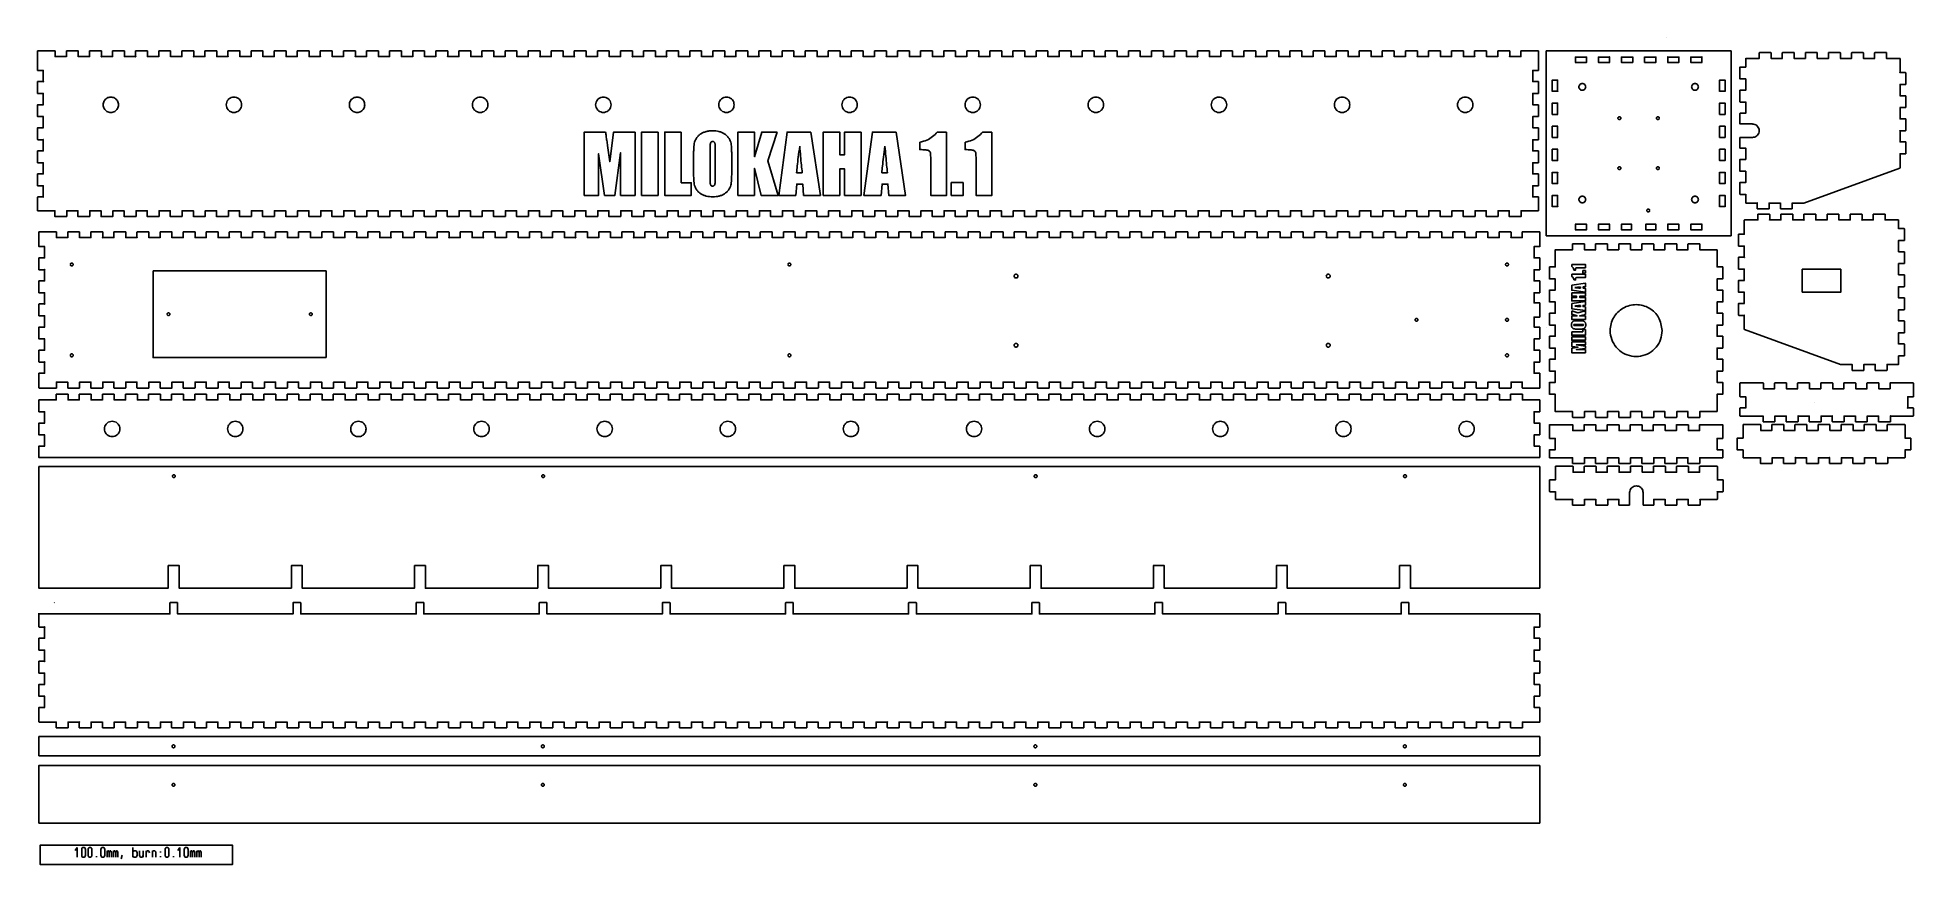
# Model space of a CAD drawing. Extents: x 3198 to 6883, y -1608 to 17.
import ezdxf

# ---------------------------------------------------------------- set-up
doc = ezdxf.new("R2010")
doc.units = 0
doc.layers.add('STANDARD', color=7, linetype='CONTINUOUS')

msp = doc.modelspace()

# ---------------------------------------------------------------- linework, layer by layer
at = {"layer": 'STANDARD', "color": 7}
for points in [[(6397.11, 17.459685), (6396.97, 17.459685)], [(6553.518643, -23.98405), (6553.518643, -40.613971), (6553.576092, -40.768932), (6553.664533, -40.753814), (6553.680407, -40.666885), (6553.560596, -40.613971), (6553.518643, -40.613971), (6542.560659, -40.613971), (6542.497919, -40.613971), (6542.294958, -40.723578), (6542.180439, -40.927672), (6542.180439, -40.991924), (6542.180439, -63.66909), (6542.180439, -63.733342), (6542.294958, -63.937436), (6542.497919, -64.047042), (6542.560659, -64.047042), (6553.518643, -64.047042), (6553.560596, -64.047042), (6553.680407, -63.990349), (6553.664533, -63.9072), (6553.576092, -63.884523), (6553.518643, -64.005468), (6553.518643, -64.047042), (6553.518643, -85.968302), (6553.576092, -86.123263), (6553.664533, -86.108145), (6553.680407, -86.021216), (6553.560596, -85.968302), (6553.518643, -85.968302), (6542.560659, -85.968302), (6542.497919, -85.968302), (6542.294958, -86.077908), (6542.180439, -86.278223), (6542.180439, -86.346255), (6542.180439, -109.02342), (6542.180439, -109.087672), (6542.294958, -109.291767), (6542.497919, -109.401373), (6542.560659, -109.401373), (6553.518643, -109.401373), (6553.560596, -109.401373), (6553.680407, -109.340901), (6553.664533, -109.261531), (6553.576092, -109.238853), (6553.518643, -109.359798), (6553.518643, -109.401373), (6553.518643, -131.322633), (6553.576092, -131.477594), (6553.664533, -131.462475), (6553.680407, -131.375546), (6553.560596, -131.322633), (6553.518643, -131.322633), (6542.560659, -131.322633), (6542.497919, -131.322633), (6542.294958, -131.432239), (6542.180439, -131.636334), (6542.180439, -131.704365)], [(6667.370453, -307.82657), (6856.387683, -239.02405), (6856.429258, -239.008932), (6856.57288, -238.884208), (6856.637132, -238.717908), (6856.637132, -238.664995), (6856.637132, -211.070664), (6856.637132, -211.02909), (6856.584218, -210.911924), (6856.497289, -210.930822), (6856.482171, -211.013971), (6856.603116, -211.070664), (6867.597762, -211.070664), (6867.665793, -211.070664), (6867.866108, -210.961058), (6867.975714, -210.760743), (6867.975714, -210.696491), (6867.975714, -188.019326), (6867.975714, -187.951294), (6867.866108, -187.750979), (6867.665793, -187.641373), (6867.597762, -187.641373), (6856.637132, -187.641373), (6856.482171, -187.690507), (6856.497289, -187.781216), (6856.584218, -187.796334), (6856.637132, -187.675389), (6856.637132, -165.716334), (6856.637132, -165.674759), (6856.584218, -165.557594), (6856.497289, -165.576491), (6856.482171, -165.659641), (6856.603116, -165.716334), (6867.597762, -165.716334), (6867.665793, -165.716334), (6867.866108, -165.606727), (6867.975714, -165.406412), (6867.975714, -165.34216), (6867.975714, -142.664995), (6867.975714, -142.596964), (6867.866108, -142.392869), (6867.665793, -142.287042), (6867.597762, -142.287042), (6856.637132, -142.287042), (6856.482171, -142.336176), (6856.497289, -142.426885), (6856.584218, -142.442003), (6856.637132, -142.321058), (6856.637132, -120.365783), (6856.637132, -120.324208), (6856.584218, -120.203263), (6856.497289, -120.22216), (6856.482171, -120.30531), (6856.603116, -120.365783), (6867.597762, -120.365783), (6867.665793, -120.365783), (6867.866108, -120.256176), (6867.975714, -120.052082), (6867.975714, -119.98783), (6867.975714, -97.310664), (6867.975714, -97.242633), (6867.866108, -97.042318), (6867.665793, -96.932712), (6867.597762, -96.932712), (6856.637132, -96.932712), (6856.482171, -96.985625), (6856.497289, -97.072554), (6856.584218, -97.087672), (6856.637132, -96.966727), (6856.637132, -75.007672), (6856.637132, -74.966097), (6856.584218, -74.848932), (6856.497289, -74.86783), (6856.482171, -74.950979), (6856.603116, -75.007672), (6867.597762, -75.007672), (6867.665793, -75.007672), (6867.866108, -74.901845), (6867.975714, -74.697751), (6867.975714, -74.633499), (6867.975714, -51.956334), (6867.975714, -51.888302), (6867.866108, -51.687987), (6867.665793, -51.578381), (6867.597762, -51.578381), (6856.637132, -51.578381), (6856.482171, -51.627515), (6856.497289, -51.718223), (6856.584218, -51.733342), (6856.637132, -51.612397), (6856.637132, -23.98405), (6856.637132, -23.916019), (6856.527525, -23.717216), (6856.32721, -23.607987), (6856.259179, -23.607987), (6830.180817, -23.607987), (6830.024722, -23.660145), (6830.039462, -23.749342), (6830.128659, -23.765216), (6830.180817, -23.645405), (6830.180817, -12.645468), (6830.180817, -12.577436), (6830.07121, -12.378633), (6829.867494, -12.269405), (6829.800596, -12.269405), (6807.123431, -12.269405), (6807.060691, -12.269405), (6806.858108, -12.378633), (6806.748502, -12.577436), (6806.748502, -12.645468), (6806.748502, -23.607987), (6806.804817, -23.765216), (6806.888722, -23.749342), (6806.909888, -23.660145), (6806.790077, -23.607987), (6806.748502, -23.607987), (6784.826108, -23.607987), (6784.670014, -23.660145), (6784.685888, -23.749342), (6784.773951, -23.765216), (6784.826108, -23.645405), (6784.826108, -12.645468), (6784.826108, -12.577436), (6784.71688, -12.378633), (6784.51921, -12.269405), (6784.451179, -12.269405), (6761.768722, -12.269405), (6761.705982, -12.269405), (6761.503399, -12.378633), (6761.394171, -12.577436), (6761.394171, -12.645468), (6761.394171, -23.607987), (6761.451242, -23.765216), (6761.534014, -23.749342), (6761.555179, -23.660145), (6761.435368, -23.607987), (6761.394171, -23.607987), (6739.471399, -23.607987), (6739.315305, -23.660145), (6739.331179, -23.749342), (6739.419242, -23.765216), (6739.471399, -23.645405), (6739.471399, -12.645468), (6739.471399, -12.577436), (6739.362171, -12.378633), (6739.15921, -12.269405), (6739.091557, -12.269405), (6716.415525, -12.269405), (6716.352785, -12.269405), (6716.148691, -12.378633), (6716.039462, -12.577436), (6716.039462, -12.645468), (6716.039462, -23.607987), (6716.096533, -23.765216), (6716.180817, -23.749342), (6716.200848, -23.660145), (6716.082171, -23.607987), (6716.039462, -23.607987), (6694.118203, -23.607987), (6693.962108, -23.660145), (6693.976848, -23.749342), (6694.066045, -23.765216), (6694.118203, -23.645405), (6694.118203, -12.645468), (6694.118203, -12.577436), (6694.008596, -12.378633), (6693.804502, -12.269405), (6693.737982, -12.269405), (6671.060817, -12.269405), (6670.998077, -12.269405), (6670.795494, -12.378633), (6670.685888, -12.577436), (6670.685888, -12.645468), (6670.685888, -23.607987), (6670.743336, -23.765216), (6670.826108, -23.749342), (6670.847273, -23.660145), (6670.727462, -23.607987), (6670.685888, -23.607987), (6648.763494, -23.607987), (6648.607399, -23.660145), (6648.623273, -23.749342), (6648.711336, -23.765216), (6648.763494, -23.645405), (6648.763494, -12.645468), (6648.763494, -12.577436), (6648.653888, -12.378633), (6648.451305, -12.269405), (6648.383273, -12.269405), (6625.706108, -12.269405), (6625.643368, -12.269405), (6625.440785, -12.378633), (6625.331179, -12.577436), (6625.331179, -12.645468), (6625.331179, -23.607987), (6625.388628, -23.765216), (6625.471399, -23.749342), (6625.492565, -23.660145), (6625.372754, -23.607987), (6625.331179, -23.607987), (6603.409919, -23.607987), (6603.252691, -23.660145), (6603.268565, -23.749342), (6603.35814, -23.765216), (6603.409919, -23.645405), (6603.409919, -12.645468), (6603.409919, -12.577436), (6603.300691, -12.378633), (6603.096596, -12.269405), (6603.028565, -12.269405), (6580.352155, -12.269405), (6580.289793, -12.269405), (6580.086454, -12.378633), (6579.977226, -12.577436), (6579.977226, -12.645468), (6579.977226, -23.607987), (6580.034297, -23.765216), (6580.117825, -23.749342), (6580.138612, -23.660145), (6580.018801, -23.607987), (6579.977226, -23.607987), (6553.899242, -23.607987), (6553.836502, -23.607987), (6553.633541, -23.717216), (6553.518643, -23.916019), (6553.518643, -23.98405)], [(6542.18, -131.700315), (6542.18, -152.230315)], [(4371.5634, -168.508915), (4371.5634, -293.048915), (4343.2554, -293.048915), (4343.2554, -208.971015), (4331.9476, -293.048915), (4311.8704, -293.048915), (4299.9473, -210.894115), (4299.9473, -293.048915), (4271.6391, -293.048915), (4271.6391, -168.508915), (4313.5627, -168.508915)], [(4317.486, -194.970815), (4321.9476, -226.663515), (4329.3323, -168.508915), (4371.5634, -168.508915)], [(4983.4941, -168.508915), (4983.4941, -293.048915), (4952.4165, -293.048915), (4952.4165, -226.278815)], [(4965.1861, -168.508915), (4983.4941, -168.508915)], [(5072.572, -168.508915), (5072.572, -293.048915), (5041.4948, -293.048915), (5041.4948, -226.278815)], [(5054.2641, -168.508915), (5072.572, -168.508915)], [(6542.180439, -152.2272), (6542.286266, -152.431294), (6542.48658, -152.545814)], [(6542.180439, -179.318853), (6542.286266, -179.114759), (6542.48658, -179.000239)], [(6542.180439, -179.318853), (6542.180439, -199.732082), (6542.180439, -199.796334), (6542.294958, -200.000428), (6542.497919, -200.106255), (6542.560659, -200.106255), (6553.518643, -200.106255), (6553.560596, -200.106255), (6553.680407, -200.049562), (6553.664533, -199.966412), (6553.576092, -199.947515), (6553.518643, -200.06846), (6553.518643, -222.031294), (6553.576092, -222.186255), (6553.664533, -222.171137), (6553.680407, -222.084208), (6553.560596, -222.031294), (6553.518643, -222.031294), (6542.560659, -222.031294), (6542.497919, -222.031294), (6542.294958, -222.140901), (6542.180439, -222.341216), (6542.180439, -222.409247), (6542.180439, -245.086412), (6542.180439, -245.150664), (6542.294958, -245.354759), (6542.497919, -245.464365), (6542.560659, -245.464365), (6553.518643, -245.464365), (6553.560596, -245.464365), (6553.680407, -245.403893), (6553.664533, -245.320743), (6553.576092, -245.301845), (6553.518643, -245.42279), (6553.518643, -245.464365), (6553.518643, -267.385625), (6553.576092, -267.540586), (6553.664533, -267.525468), (6553.680407, -267.434759), (6553.560596, -267.385625), (6553.518643, -267.385625), (6542.560659, -267.385625), (6542.497919, -267.385625), (6542.294958, -267.491452), (6542.180439, -267.695546), (6542.180439, -267.763578), (6542.180439, -290.440743), (6542.180439, -290.504995), (6542.294958, -290.70909), (6542.497919, -290.818696), (6542.560659, -290.818696), (6553.518643, -290.818696), (6553.560596, -290.818696), (6553.680407, -290.758223), (6553.664533, -290.675074), (6553.576092, -290.656176), (6553.518643, -290.773342), (6553.518643, -290.818696), (6553.518643, -307.444838), (6553.518643, -307.50909), (6553.633541, -307.713184), (6553.836502, -307.82657), (6553.899242, -307.82657), (6576.195809, -307.82657), (6576.237762, -307.82657), (6576.357195, -307.769877), (6576.341699, -307.682948), (6576.253258, -307.66405), (6576.195809, -307.784995), (6576.195809, -307.82657), (6576.195809, -318.7872), (6576.195809, -318.847672), (6576.310706, -319.051767), (6576.513667, -319.165153), (6576.576029, -319.165153), (6599.252817, -319.165153), (6599.320848, -319.165153), (6599.519273, -319.051767), (6599.628502, -318.847672), (6599.628502, -318.7872), (6599.628502, -307.82657), (6599.628502, -307.784995), (6599.576722, -307.66405), (6599.487525, -307.682948), (6599.471273, -307.769877), (6599.591462, -307.82657), (6621.55014, -307.82657), (6621.591336, -307.82657), (6621.711525, -307.769877), (6621.695273, -307.682948), (6621.60721, -307.66405), (6621.55014, -307.784995), (6621.55014, -307.82657), (6621.55014, -318.7872), (6621.55014, -318.847672), (6621.664659, -319.051767), (6621.867242, -319.165153), (6621.929982, -319.165153), (6644.607525, -319.165153), (6644.675179, -319.165153), (6644.872848, -319.051767), (6644.982077, -318.847672), (6644.982077, -318.7872), (6644.982077, -307.82657), (6644.982077, -307.784995), (6644.929919, -307.66405), (6644.841856, -307.682948), (6644.825982, -307.769877), (6644.946171, -307.82657), (6667.284691, -307.82657), (6667.404502, -307.807672)], [(6566.8, -152.540315), (6542.48, -152.540315)], [(6566.8, -179.000315), (6542.48, -179.000315)], [(4486.5648, -241.432915), (4486.5648, -220.124915)], [(4518.9498, -200.509415), (4518.9498, -258.663915)], [(4529.1038, -257.740815), (4529.1038, -200.509415)], [(4561.489, -220.124915), (4561.489, -241.432915)], [(4934.0319, -202.970915), (4930.9548, -202.970915), (4930.9548, -188.432215)], [(5023.1098, -202.970915), (5020.033, -202.970915), (5020.033, -188.432215)], [(6553.58, -199.950315), (6553.58, -200.070315)], [(4688.952, -248.586815), (4700.0291, -248.586815)], [(4856.4156, -248.586815), (4867.4927, -248.586815)], [(6739.922914, -625.355966), (6550.960244, -556.547777), (6550.918669, -556.531903), (6550.775047, -556.407934), (6550.710795, -556.246548), (6550.710795, -556.194769), (6550.710795, -528.60006), (6550.710795, -528.558485), (6550.763709, -528.438674), (6550.850638, -528.45984), (6550.865756, -528.542611), (6550.744811, -528.60006), (6539.750165, -528.60006), (6539.682134, -528.60006), (6539.481819, -528.490454), (6539.372212, -528.287871), (6539.372212, -528.225131), (6539.372212, -505.547966), (6539.372212, -505.479934), (6539.481819, -505.277351), (6539.682134, -505.167745), (6539.750165, -505.167745), (6550.710795, -505.167745), (6550.865756, -505.219903), (6550.850638, -505.307966), (6550.763709, -505.32384), (6550.710795, -505.204029), (6550.710795, -483.246485), (6550.710795, -483.203777), (6550.763709, -483.085099), (6550.850638, -483.105131), (6550.865756, -483.189414), (6550.744811, -483.246485), (6539.750165, -483.246485), (6539.682134, -483.246485), (6539.481819, -483.137257), (6539.372212, -482.933162), (6539.372212, -482.870422), (6539.372212, -460.194769), (6539.372212, -460.126737), (6539.481819, -459.922643), (6539.682134, -459.813414), (6539.750165, -459.813414), (6550.710795, -459.813414), (6550.865756, -459.865194), (6550.850638, -459.954769), (6550.763709, -459.970643), (6550.710795, -459.850454), (6550.710795, -437.891777), (6550.710795, -437.85058), (6550.763709, -437.730769), (6550.850638, -437.751934), (6550.865756, -437.834706), (6550.744811, -437.891777), (6539.750165, -437.891777), (6539.682134, -437.891777), (6539.481819, -437.782548), (6539.372212, -437.579966), (6539.372212, -437.517225), (6539.372212, -414.839682), (6539.372212, -414.772029), (6539.481819, -414.569068), (6539.682134, -414.45984), (6539.750165, -414.45984), (6550.710795, -414.45984), (6550.865756, -414.511619), (6550.850638, -414.60006), (6550.763709, -414.615934), (6550.710795, -414.496123), (6550.710795, -392.537824), (6550.710795, -392.495871), (6550.763709, -392.376438), (6550.850638, -392.397225), (6550.865756, -392.480375), (6550.744811, -392.537824), (6539.750165, -392.537824), (6539.682134, -392.537824), (6539.481819, -392.428218), (6539.372212, -392.225257), (6539.372212, -392.162895), (6539.372212, -369.485729), (6539.372212, -369.418076), (6539.481819, -369.214737), (6539.682134, -369.105509), (6539.750165, -369.105509), (6550.710795, -369.105509), (6550.865756, -369.157666), (6550.850638, -369.246107), (6550.763709, -369.261603), (6550.710795, -369.141792), (6550.710795, -341.511556), (6550.710795, -341.443903), (6550.820401, -341.246233), (6551.020716, -341.136627), (6551.088748, -341.136627), (6577.16711, -341.136627), (6577.323205, -341.188784), (6577.308464, -341.277225), (6577.219268, -341.293099), (6577.16711, -341.173288), (6577.16711, -330.172973), (6577.16711, -330.10532), (6577.276716, -329.907651), (6577.480433, -329.798044), (6577.547331, -329.798044), (6600.224496, -329.798044), (6600.287236, -329.798044), (6600.489819, -329.907651), (6600.599425, -330.10532), (6600.599425, -330.172973), (6600.599425, -341.136627), (6600.54311, -341.293099), (6600.459205, -341.277225), (6600.438039, -341.188784), (6600.55785, -341.136627), (6600.599425, -341.136627), (6622.521819, -341.136627), (6622.677913, -341.188784), (6622.662039, -341.277225), (6622.573976, -341.293099), (6622.521819, -341.173288), (6622.521819, -330.172973), (6622.521819, -330.10532), (6622.631047, -329.907651), (6622.828716, -329.798044), (6622.896748, -329.798044), (6645.579205, -329.798044), (6645.641945, -329.798044), (6645.844527, -329.907651), (6645.953756, -330.10532), (6645.953756, -330.172973), (6645.953756, -341.136627), (6645.896685, -341.293099), (6645.813913, -341.277225), (6645.792748, -341.188784), (6645.912559, -341.136627), (6645.953756, -341.136627), (6667.876527, -341.136627), (6668.032622, -341.188784), (6668.016748, -341.277225), (6667.928685, -341.293099), (6667.876527, -341.173288), (6667.876527, -330.172973), (6667.876527, -330.10532), (6667.985756, -329.907651), (6668.188716, -329.798044), (6668.25637, -329.798044), (6690.932401, -329.798044), (6690.995142, -329.798044), (6691.199236, -329.907651), (6691.308464, -330.10532), (6691.308464, -330.172973), (6691.308464, -341.136627), (6691.251394, -341.293099), (6691.16711, -341.277225), (6691.147079, -341.188784), (6691.265756, -341.136627), (6691.308464, -341.136627), (6713.229724, -341.136627), (6713.385819, -341.188784), (6713.371079, -341.277225), (6713.281882, -341.293099), (6713.229724, -341.173288), (6713.229724, -330.172973), (6713.229724, -330.10532), (6713.339331, -329.907651), (6713.543425, -329.798044), (6713.609945, -329.798044), (6736.28711, -329.798044), (6736.34985, -329.798044), (6736.552433, -329.907651), (6736.662039, -330.10532), (6736.662039, -330.172973), (6736.662039, -341.136627), (6736.60459, -341.293099), (6736.521819, -341.277225), (6736.500653, -341.188784), (6736.620464, -341.136627), (6736.662039, -341.136627), (6758.584433, -341.136627), (6758.740527, -341.188784), (6758.724653, -341.277225), (6758.63659, -341.293099), (6758.584433, -341.173288), (6758.584433, -330.172973), (6758.584433, -330.10532), (6758.694039, -329.907651), (6758.896622, -329.798044), (6758.964653, -329.798044), (6781.641819, -329.798044), (6781.704559, -329.798044), (6781.907142, -329.907651), (6782.016748, -330.10532), (6782.016748, -330.172973), (6782.016748, -341.136627), (6781.959299, -341.293099), (6781.876527, -341.277225), (6781.855362, -341.188784), (6781.975173, -341.136627), (6782.016748, -341.136627), (6803.938008, -341.136627), (6804.095236, -341.188784), (6804.079362, -341.277225), (6803.989787, -341.293099), (6803.938008, -341.173288), (6803.938008, -330.172973), (6803.938008, -330.10532), (6804.047236, -329.907651), (6804.251331, -329.798044), (6804.319362, -329.798044), (6826.995772, -329.798044), (6827.058134, -329.798044), (6827.261472, -329.907651), (6827.370701, -330.10532), (6827.370701, -330.172973), (6827.370701, -341.136627), (6827.31363, -341.293099), (6827.230102, -341.277225), (6827.209315, -341.188784), (6827.329126, -341.136627), (6827.370701, -341.136627), (6853.448685, -341.136627), (6853.511425, -341.136627), (6853.714386, -341.246233), (6853.829283, -341.443903), (6853.829283, -341.511556)], [(6667.28, -307.830315), (6667.37, -307.830315)], [(6137.798997, -504.042918), (6137.798997, -484.332681), (6137.798997, -484.291107), (6137.746084, -484.170162), (6137.655375, -484.18528), (6137.640257, -484.275989), (6137.761202, -484.332681), (6148.759627, -484.332681), (6148.827659, -484.332681), (6149.027974, -484.219296), (6149.1338, -484.015201), (6149.1338, -483.954729), (6149.1338, -461.277563), (6149.1338, -461.209532), (6149.027974, -461.009217), (6148.827659, -460.899611), (6148.759627, -460.899611), (6137.798997, -460.899611), (6137.640257, -460.952524), (6137.655375, -461.039453), (6137.746084, -461.058351), (6137.798997, -460.937406), (6137.798997, -438.978351), (6137.798997, -438.936776), (6137.746084, -438.815831), (6137.655375, -438.834729), (6137.640257, -438.921658), (6137.761202, -438.978351), (6148.759627, -438.978351), (6148.827659, -438.978351), (6149.027974, -438.864965), (6149.1338, -438.66087), (6149.1338, -438.600398), (6149.1338, -415.919453), (6149.1338, -415.851422), (6149.027974, -415.654886), (6148.827659, -415.54528), (6148.759627, -415.54528), (6137.798997, -415.54528), (6137.640257, -415.598193), (6137.655375, -415.685122), (6137.746084, -415.70402), (6137.798997, -415.583075), (6137.798997, -393.62402), (6137.798997, -393.582445), (6137.746084, -393.46528), (6137.655375, -393.480398), (6137.640257, -393.567327), (6137.761202, -393.62402), (6148.759627, -393.62402), (6148.827659, -393.62402), (6149.027974, -393.510634), (6149.1338, -393.30654), (6149.1338, -393.242288), (6149.1338, -376.238193), (6149.1338, -364.899611), (6149.1338, -364.831579), (6149.027974, -364.631264), (6148.827659, -364.521658), (6148.759627, -364.521658), (6137.428603, -364.521658), (6114.747659, -364.521658), (6114.679627, -364.521658), (6114.479312, -364.631264), (6114.362147, -364.831579), (6114.362147, -364.899611), (6114.362147, -375.860241), (6114.426399, -376.015201), (6114.505769, -376.000083), (6114.520887, -375.909374), (6114.399942, -375.860241), (6092.440887, -375.860241), (6092.399312, -375.860241), (6092.282147, -375.909374), (6092.308603, -376.000083), (6092.387974, -376.015201), (6092.440887, -375.894256), (6092.440887, -364.899611), (6092.440887, -364.831579), (6092.33506, -364.631264), (6092.134745, -364.521658), (6092.066714, -364.521658), (6069.385769, -364.521658), (6069.332855, -364.521658), (6069.121202, -364.631264), (6069.015375, -364.831579), (6069.015375, -364.899611), (6069.015375, -375.860241), (6069.068289, -376.015201), (6069.158997, -376.000083), (6069.174115, -375.909374), (6069.05317, -375.860241), (6047.094115, -375.860241), (6047.05254, -375.860241), (6046.935375, -375.909374), (6046.946714, -376.000083), (6047.041202, -376.015201), (6047.094115, -375.894256), (6047.094115, -364.899611), (6047.094115, -364.831579), (6046.97317, -364.631264), (6046.787974, -364.521658), (6046.719942, -364.521658), (6024.038997, -364.521658), (6023.974745, -364.521658), (6023.77443, -364.631264), (6023.653485, -364.831579), (6023.653485, -364.899611), (6023.653485, -375.860241), (6023.721517, -376.015201), (6023.800887, -376.000083), (6023.812226, -375.909374), (6023.69506, -375.860241), (6023.653485, -375.860241), (6001.732226, -375.860241), (6001.573485, -375.909374), (6001.599942, -376.000083), (6001.679312, -376.015201), (6001.732226, -375.894256), (6001.732226, -364.899611), (6001.732226, -364.831579), (6001.626399, -364.631264), (6001.426084, -364.521658), (6001.361832, -364.521658), (5978.680887, -364.521658), (5978.612855, -364.521658), (5978.41254, -364.631264), (5978.306714, -364.831579), (5978.306714, -364.899611), (5978.306714, -375.860241), (5978.359627, -376.015201), (5978.454115, -376.000083), (5978.465454, -375.909374), (5978.348289, -375.860241), (5978.306714, -375.860241), (5956.385454, -375.860241), (5956.226714, -375.909374), (5956.241832, -376.000083), (5956.33254, -376.015201), (5956.385454, -375.894256), (5956.385454, -364.899611), (5956.385454, -364.831579), (5956.268289, -364.631264), (5956.067974, -364.521658), (5955.999942, -364.521658), (5933.334115, -364.521658), (5933.266084, -364.521658), (5933.065769, -364.631264), (5932.948603, -364.831579), (5932.948603, -364.899611), (5932.948603, -375.860241), (5933.001517, -376.015201), (5933.092226, -376.000083), (5933.107344, -375.909374), (5932.986399, -375.860241), (5911.027344, -375.860241), (5910.985769, -375.860241), (5910.868603, -375.909374), (5910.879942, -376.000083), (5910.97443, -376.015201), (5911.027344, -375.894256), (5911.027344, -364.899611), (5911.027344, -364.831579), (5910.921517, -364.631264), (5910.721202, -364.521658), (5910.65317, -364.521658), (5887.972226, -364.521658), (5887.907974, -364.521658), (5887.707659, -364.631264), (5887.601832, -364.831579), (5887.601832, -364.899611), (5887.601832, -375.860241), (5887.654745, -376.015201), (5887.734115, -376.000083), (5887.760572, -375.909374), (5887.639627, -375.860241), (5865.665454, -375.860241), (5865.521832, -375.909374), (5865.53317, -376.000083), (5865.61254, -376.015201), (5865.665454, -375.894256), (5865.665454, -364.899611), (5865.665454, -364.831579), (5865.559627, -364.631264), (5865.359312, -364.521658), (5865.29506, -364.521658), (5842.614115, -364.521658), (5842.561202, -364.521658), (5842.360887, -364.631264), (5842.239942, -364.831579), (5842.239942, -364.899611), (5842.239942, -375.860241), (5842.292855, -376.015201), (5842.387344, -376.000083), (5842.398682, -375.909374), (5842.281517, -375.860241), (5842.239942, -375.860241), (5820.318682, -375.860241), (5820.159942, -375.909374), (5820.17506, -376.000083), (5820.265769, -376.015201), (5820.318682, -375.894256), (5820.318682, -364.899611), (5820.318682, -364.831579), (5820.212855, -364.631264), (5820.01254, -364.521658), (5819.948289, -364.521658), (5797.267344, -364.521658), (5797.199312, -364.521658), (5796.998997, -364.631264), (5796.881832, -364.831579), (5796.881832, -364.899611), (5796.881832, -375.860241), (5796.946084, -376.015201), (5797.025454, -376.000083), (5797.051911, -375.909374), (5796.934745, -375.860241), (5796.881832, -375.860241), (5774.960572, -375.860241), (5774.81317, -375.909374), (5774.828289, -376.000083), (5774.907659, -376.015201), (5774.960572, -375.894256), (5774.960572, -364.899611), (5774.960572, -364.831579), (5774.854745, -364.631264), (5774.65443, -364.521658), (5774.586399, -364.521658), (5751.905454, -364.521658), (5751.85254, -364.521658), (5751.640887, -364.631264), (5751.53506, -364.831579), (5751.53506, -364.899611), (5751.53506, -375.860241), (5751.587974, -376.015201), (5751.678682, -376.000083), (5751.6938, -375.909374), (5751.572855, -375.860241), (5729.6138, -375.860241), (5729.572226, -375.860241), (5729.45506, -375.909374), (5729.466399, -376.000083), (5729.560887, -376.015201), (5729.6138, -375.894256), (5729.6138, -364.899611), (5729.6138, -364.831579), (5729.492855, -364.631264), (5729.307659, -364.521658), (5729.239627, -364.521658), (5706.558682, -364.521658), (5706.49443, -364.521658), (5706.294115, -364.631264), (5706.17317, -364.831579), (5706.17317, -364.899611), (5706.17317, -375.860241), (5706.241202, -376.015201), (5706.320572, -376.000083), (5706.331911, -375.909374), (5706.214745, -375.860241), (5706.17317, -375.860241), (5684.251911, -375.860241), (5684.09317, -375.909374), (5684.119627, -376.000083), (5684.198997, -376.015201), (5684.251911, -375.894256), (5684.251911, -364.899611), (5684.251911, -364.831579), (5684.146084, -364.631264), (5683.945769, -364.521658), (5683.881517, -364.521658), (5661.200572, -364.521658), (5661.13254, -364.521658), (5660.932226, -364.631264), (5660.826399, -364.831579), (5660.826399, -364.899611), (5660.826399, -375.860241), (5660.879312, -376.015201), (5660.958682, -376.000083), (5660.985139, -375.909374), (5660.867974, -375.860241), (5660.826399, -375.860241), (5638.908918, -375.860241), (5638.867344, -375.860241), (5638.746399, -375.909374), (5638.761517, -376.000083), (5638.852226, -376.015201), (5638.908918, -375.894256), (5638.908918, -364.899611), (5638.908918, -364.831579), (5638.787974, -364.631264), (5638.587659, -364.521658), (5638.519627, -364.521658), (5615.838682, -364.521658), (5615.785769, -364.521658), (5615.574115, -364.631264), (5615.468289, -364.831579), (5615.468289, -364.899611), (5615.468289, -375.860241), (5615.521202, -376.015201), (5615.611911, -376.000083), (5615.627029, -375.909374), (5615.506084, -375.860241), (5593.547029, -375.860241), (5593.505454, -375.860241), (5593.388289, -375.909374), (5593.399627, -376.000083), (5593.494115, -376.015201), (5593.547029, -375.894256), (5593.547029, -364.899611), (5593.547029, -364.831579), (5593.441202, -364.631264), (5593.240887, -364.521658), (5593.172855, -364.521658), (5570.491911, -364.521658), (5570.427659, -364.521658), (5570.227344, -364.631264), (5570.121517, -364.831579), (5570.121517, -364.899611), (5570.121517, -375.860241), (5570.17443, -376.015201), (5570.2538, -376.000083), (5570.280257, -375.909374), (5570.159312, -375.860241), (5548.185139, -375.860241), (5548.041517, -375.909374), (5548.052855, -376.000083), (5548.147344, -376.015201), (5548.185139, -375.894256), (5548.185139, -364.899611), (5548.185139, -364.831579), (5548.079312, -364.631264), (5547.878997, -364.521658), (5547.814745, -364.521658), (5525.1338, -364.521658), (5525.065769, -364.521658), (5524.865454, -364.631264), (5524.759627, -364.831579), (5524.759627, -364.899611), (5524.759627, -375.860241), (5524.81254, -376.015201), (5524.907029, -376.000083), (5524.922147, -375.909374), (5524.801202, -375.860241), (5524.759627, -375.860241), (5502.842147, -375.860241), (5502.800572, -375.860241), (5502.679627, -375.909374), (5502.694745, -376.000083), (5502.785454, -376.015201), (5502.842147, -375.894256), (5502.842147, -364.899611), (5502.842147, -364.831579), (5502.73254, -364.631264), (5502.520887, -364.521658), (5502.452855, -364.521658), (5479.787029, -364.521658), (5479.718997, -364.521658), (5479.518682, -364.631264), (5479.401517, -364.831579), (5479.401517, -364.899611), (5479.401517, -375.860241), (5479.465769, -376.015201), (5479.548918, -376.000083), (5479.575375, -375.909374), (5479.45443, -375.860241), (5479.401517, -375.860241), (5457.480257, -375.860241), (5457.332855, -375.909374), (5457.347974, -376.000083), (5457.427344, -376.015201), (5457.480257, -375.894256), (5457.480257, -364.899611), (5457.480257, -364.831579), (5457.37443, -364.631264), (5457.174115, -364.521658), (5457.106084, -364.521658), (5434.428918, -364.521658), (5434.360887, -364.521658), (5434.160572, -364.631264), (5434.054745, -364.831579), (5434.054745, -364.899611), (5434.054745, -375.860241), (5434.107659, -376.015201), (5434.187029, -376.000083), (5434.213485, -375.909374), (5434.09254, -375.860241), (5412.133485, -375.860241), (5412.091911, -375.860241), (5411.974745, -375.909374), (5411.986084, -376.000083), (5412.080572, -376.015201), (5412.133485, -375.894256), (5412.133485, -364.899611), (5412.133485, -364.831579), (5412.027659, -364.631264), (5411.812226, -364.521658), (5411.747974, -364.521658), (5389.067029, -364.521658), (5389.014115, -364.521658), (5388.8138, -364.631264), (5388.692855, -364.831579), (5388.692855, -364.899611), (5388.692855, -375.860241), (5388.760887, -376.015201), (5388.840257, -376.000083), (5388.855375, -375.909374), (5388.73443, -375.860241), (5388.692855, -375.860241), (5366.775375, -375.860241), (5366.7338, -375.860241), (5366.612855, -375.909374), (5366.639312, -376.000083), (5366.718682, -376.015201), (5366.775375, -375.894256), (5366.775375, -364.899611), (5366.775375, -364.831579), (5366.665769, -364.631264), (5366.465454, -364.521658), (5366.401202, -364.521658), (5343.720257, -364.521658), (5343.652226, -364.521658), (5343.451911, -364.631264), (5343.346084, -364.831579), (5343.346084, -364.899611), (5343.346084, -375.860241), (5343.398997, -376.015201), (5343.482147, -376.000083), (5343.508603, -375.909374), (5343.387659, -375.860241), (5343.346084, -375.860241), (5321.428603, -375.860241), (5321.387029, -375.860241), (5321.266084, -375.909374), (5321.281202, -376.000083), (5321.371911, -376.015201), (5321.428603, -375.894256), (5321.428603, -364.899611), (5321.428603, -364.831579), (5321.307659, -364.631264), (5321.107344, -364.521658), (5321.039312, -364.521658), (5298.362147, -364.521658), (5298.305454, -364.521658), (5298.0938, -364.631264), (5297.987974, -364.831579), (5297.987974, -364.899611), (5297.987974, -375.860241), (5298.052226, -376.015201), (5298.135375, -376.000083), (5298.146714, -375.909374), (5298.025769, -375.860241), (5276.066714, -375.860241), (5276.025139, -375.860241), (5275.907974, -375.909374), (5275.93443, -376.000083), (5276.0138, -376.015201), (5276.066714, -375.894256), (5276.066714, -364.899611), (5276.066714, -364.831579), (5275.960887, -364.631264), (5275.760572, -364.521658), (5275.69254, -364.521658), (5253.015375, -364.521658), (5252.947344, -364.521658), (5252.747029, -364.631264), (5252.641202, -364.831579), (5252.641202, -364.899611), (5252.641202, -375.860241), (5252.694115, -376.015201), (5252.773485, -376.000083), (5252.799942, -375.909374), (5252.678997, -375.860241), (5230.719942, -375.860241), (5230.561202, -375.909374), (5230.57254, -376.000083), (5230.667029, -376.015201), (5230.719942, -375.894256), (5230.719942, -364.899611), (5230.719942, -364.831579), (5230.598997, -364.631264), (5230.398682, -364.521658), (5230.33443, -364.521658), (5207.653485, -364.521658), (5207.600572, -364.521658), (5207.388918, -364.631264), (5207.279312, -364.831579), (5207.279312, -364.899611), (5207.279312, -375.860241), (5207.332226, -376.015201), (5207.426714, -376.000083), (5207.441832, -375.909374), (5207.320887, -375.860241), (5207.279312, -375.860241), (5185.361832, -375.860241), (5185.320257, -375.860241), (5185.199312, -375.909374), (5185.21443, -376.000083), (5185.305139, -376.015201), (5185.361832, -375.894256), (5185.361832, -364.899611), (5185.361832, -364.831579), (5185.252226, -364.631264), (5185.051911, -364.521658), (5184.97254, -364.521658), (5162.306714, -364.521658), (5162.238682, -364.521658), (5162.042147, -364.631264), (5161.921202, -364.831579), (5161.921202, -364.899611), (5161.921202, -375.860241), (5161.974115, -376.015201), (5162.068603, -376.000083), (5162.079942, -375.909374), (5161.958997, -375.860241), (5139.999942, -375.860241), (5139.85254, -375.909374), (5139.867659, -376.000083), (5139.947029, -376.015201), (5139.999942, -375.894256), (5139.999942, -364.899611), (5139.999942, -364.831579), (5139.894115, -364.631264), (5139.6938, -364.521658), (5139.625769, -364.521658), (5116.948603, -364.521658), (5116.880572, -364.521658), (5116.680257, -364.631264), (5116.57443, -364.831579), (5116.57443, -364.899611), (5116.57443, -375.860241), (5116.627344, -376.015201), (5116.721832, -376.000083), (5116.73317, -375.909374), (5116.612226, -375.860241), (5094.65317, -375.860241), (5094.49443, -375.909374), (5094.505769, -376.000083), (5094.600257, -376.015201), (5094.65317, -375.894256), (5094.65317, -364.899611), (5094.65317, -364.831579), (5094.547344, -364.631264), (5094.331911, -364.521658), (5094.267659, -364.521658), (5071.601832, -364.521658), (5071.5338, -364.521658), (5071.333485, -364.631264), (5071.21254, -364.831579), (5071.21254, -364.899611), (5071.21254, -375.860241), (5071.265454, -376.015201), (5071.359942, -376.000083), (5071.37506, -375.909374), (5071.254115, -375.860241), (5071.21254, -375.860241), (5049.29506, -375.860241), (5049.147659, -375.909374), (5049.158997, -376.000083), (5049.242147, -376.015201), (5049.29506, -375.894256), (5049.29506, -364.899611), (5049.29506, -364.831579), (5049.185454, -364.631264), (5048.985139, -364.521658), (5048.920887, -364.521658), (5026.239942, -364.521658), (5026.171911, -364.521658), (5025.975375, -364.631264), (5025.85443, -364.831579), (5025.85443, -364.899611), (5025.85443, -375.860241), (5025.918682, -376.015201), (5026.001832, -376.000083), (5026.028289, -375.909374), (5025.907344, -375.860241), (5025.85443, -375.860241), (5003.948289, -375.860241), (5003.906714, -375.860241), (5003.785769, -375.909374), (5003.800887, -376.000083), (5003.895375, -376.015201), (5003.948289, -375.894256), (5003.948289, -364.899611), (5003.948289, -364.831579), (5003.827344, -364.631264), (5003.627029, -364.521658), (5003.558997, -364.521658), (4980.881832, -364.521658), (4980.825139, -364.521658), (4980.613485, -364.631264), (4980.507659, -364.831579), (4980.507659, -364.899611), (4980.507659, -375.860241), (4980.560572, -376.015201), (4980.65506, -376.000083), (4980.666399, -375.909374), (4980.545454, -375.860241), (4958.586399, -375.860241), (4958.427659, -375.909374), (4958.454115, -376.000083), (4958.533485, -376.015201), (4958.586399, -375.894256), (4958.586399, -364.899611), (4958.586399, -364.831579), (4958.480572, -364.631264), (4958.280257, -364.521658), (4958.212226, -364.521658), (4935.53506, -364.521658), (4935.467029, -364.521658), (4935.266714, -364.631264), (4935.145769, -364.831579), (4935.145769, -364.899611), (4935.145769, -375.860241), (4935.2138, -376.015201), (4935.29317, -376.000083), (4935.308289, -375.909374), (4935.187344, -375.860241), (4935.145769, -375.860241), (4913.239627, -375.860241), (4913.201832, -375.860241), (4913.080887, -375.909374), (4913.092226, -376.000083), (4913.186714, -376.015201), (4913.239627, -375.894256), (4913.239627, -364.899611), (4913.239627, -364.831579), (4913.118682, -364.631264), (4912.922147, -364.521658), (4912.854115, -364.521658), (4890.17317, -364.521658), (4890.120257, -364.521658), (4889.908603, -364.631264), (4889.798997, -364.831579), (4889.798997, -364.899611), (4889.798997, -375.860241), (4889.851911, -376.015201), (4889.946399, -376.000083), (4889.961517, -375.909374), (4889.840572, -375.860241), (4889.798997, -375.860241), (4867.881517, -375.860241), (4867.839942, -375.860241), (4867.718997, -375.909374), (4867.734115, -376.000083), (4867.828603, -376.015201), (4867.881517, -375.894256), (4867.881517, -364.899611), (4867.881517, -364.831579), (4867.760572, -364.631264), (4867.575375, -364.521658), (4867.492226, -364.521658), (4844.826399, -364.521658), (4844.762147, -364.521658), (4844.561832, -364.631264), (4844.440887, -364.831579), (4844.440887, -364.899611), (4844.440887, -375.860241), (4844.4938, -376.015201), (4844.588289, -376.000083), (4844.599627, -375.909374), (4844.478682, -375.860241), (4822.519627, -375.860241), (4822.360887, -375.909374), (4822.387344, -376.000083), (4822.466714, -376.015201), (4822.519627, -375.894256), (4822.519627, -364.899611), (4822.519627, -364.831579), (4822.4138, -364.631264), (4822.213485, -364.521658), (4822.145454, -364.521658), (4799.468289, -364.521658), (4799.400257, -364.521658), (4799.199942, -364.631264), (4799.094115, -364.831579), (4799.094115, -364.899611), (4799.094115, -375.860241), (4799.147029, -376.015201), (4799.241517, -376.000083), (4799.252855, -375.909374), (4799.131911, -375.860241), (4777.172855, -375.860241), (4777.014115, -375.909374), (4777.025454, -376.000083), (4777.119942, -376.015201), (4777.172855, -375.894256), (4777.172855, -364.899611), (4777.172855, -364.831579), (4777.067029, -364.631264), (4776.855375, -364.521658), (4776.787344, -364.521658), (4754.121517, -364.521658), (4754.053485, -364.521658), (4753.85317, -364.631264), (4753.732226, -364.831579), (4753.732226, -364.899611), (4753.732226, -375.860241), (4753.788918, -376.015201), (4753.879627, -376.000083), (4753.894745, -375.909374), (4753.7738, -375.860241), (4753.732226, -375.860241), (4731.814745, -375.860241), (4731.77317, -375.860241), (4731.652226, -375.909374), (4731.667344, -376.000083), (4731.761832, -376.015201), (4731.814745, -375.894256), (4731.814745, -364.899611), (4731.814745, -364.831579), (4731.705139, -364.631264), (4731.508603, -364.521658), (4731.440572, -364.521658), (4708.759627, -364.521658), (4708.695375, -364.521658), (4708.49506, -364.631264), (4708.385454, -364.831579), (4708.385454, -364.899611), (4708.385454, -375.860241), (4708.442147, -376.015201), (4708.521517, -376.000083), (4708.547974, -375.909374), (4708.427029, -375.860241), (4708.385454, -375.860241), (4686.452855, -375.860241), (4686.305454, -375.909374), (4686.320572, -376.000083), (4686.399942, -376.015201), (4686.452855, -375.894256), (4686.452855, -364.899611), (4686.452855, -364.831579), (4686.347029, -364.631264), (4686.146714, -364.521658), (4686.078682, -364.521658), (4663.401517, -364.521658), (4663.348603, -364.521658), (4663.148289, -364.631264), (4663.027344, -364.831579), (4663.027344, -364.899611), (4663.027344, -375.860241), (4663.080257, -376.015201), (4663.174745, -376.000083), (4663.186084, -375.909374), (4663.068918, -375.860241), (4663.027344, -375.860241), (4641.106084, -375.860241), (4640.947344, -375.909374), (4640.958682, -376.000083), (4641.05317, -376.015201), (4641.106084, -375.894256), (4641.106084, -364.899611), (4641.106084, -364.831579), (4641.000257, -364.631264), (4640.799942, -364.521658), (4640.731911, -364.521658), (4618.054745, -364.521658), (4617.986714, -364.521658), (4617.786399, -364.631264), (4617.665454, -364.831579), (4617.665454, -364.899611), (4617.665454, -375.860241), (4617.733485, -376.015201), (4617.812855, -376.000083), (4617.827974, -375.909374), (4617.722147, -375.860241), (4617.665454, -375.860241), (4595.747974, -375.860241), (4595.600572, -375.909374), (4595.611911, -376.000083), (4595.69506, -376.015201), (4595.747974, -375.894256), (4595.747974, -364.899611), (4595.747974, -364.831579), (4595.642147, -364.631264), (4595.441832, -364.521658), (4595.3738, -364.521658), (4572.692855, -364.521658), (4572.639942, -364.521658), (4572.428289, -364.631264), (4572.318682, -364.831579), (4572.318682, -364.899611), (4572.318682, -375.860241), (4572.375375, -376.015201), (4572.466084, -376.000083), (4572.481202, -375.909374), (4572.360257, -375.860241), (4572.318682, -375.860241), (4550.401202, -375.860241), (4550.359627, -375.860241), (4550.238682, -375.909374), (4550.2538, -376.000083), (4550.348289, -376.015201), (4550.401202, -375.894256), (4550.401202, -364.899611), (4550.401202, -364.831579), (4550.280257, -364.631264), (4550.09506, -364.521658), (4550.027029, -364.521658), (4527.346084, -364.521658), (4527.281832, -364.521658), (4527.081517, -364.631264), (4526.960572, -364.831579), (4526.960572, -364.899611), (4526.960572, -375.860241), (4527.028603, -376.015201), (4527.107974, -376.000083), (4527.119312, -375.909374), (4527.002147, -375.860241), (4526.960572, -375.860241), (4505.039312, -375.860241), (4504.880572, -375.909374), (4504.907029, -376.000083), (4504.986399, -376.015201), (4505.039312, -375.894256), (4505.039312, -364.899611), (4505.039312, -364.831579), (4504.933485, -364.631264), (4504.73317, -364.521658), (4504.665139, -364.521658), (4481.987974, -364.521658), (4481.93506, -364.521658), (4481.719627, -364.631264), (4481.6138, -364.831579), (4481.6138, -364.899611), (4481.6138, -375.860241), (4481.666714, -376.015201), (4481.761202, -376.000083), (4481.77254, -375.909374), (4481.655375, -375.860241), (4481.6138, -375.860241), (4459.69254, -375.860241), (4459.5338, -375.909374), (4459.548918, -376.000083), (4459.639627, -376.015201), (4459.69254, -375.894256), (4459.69254, -364.899611), (4459.69254, -364.831579), (4459.575375, -364.631264), (4459.386399, -364.521658), (4459.307029, -364.521658), (4436.633643, -364.521658), (4436.57317, -364.521658), (4436.369076, -364.631264), (4436.25569, -364.831579), (4436.25569, -364.899611), (4436.25569, -375.860241), (4436.312383, -376.015201), (4436.403092, -376.000083), (4436.41821, -375.909374), (4436.297265, -375.860241), (4436.25569, -375.860241), (4414.33443, -375.860241), (4414.17947, -375.909374), (4414.190808, -376.000083), (4414.281517, -376.015201), (4414.33443, -375.894256), (4414.33443, -364.899611), (4414.33443, -364.831579), (4414.224824, -364.631264), (4414.024509, -364.521658), (4413.960257, -364.521658), (4391.283092, -364.521658), (4391.21884, -364.521658), (4391.014745, -364.631264), (4390.901359, -364.831579), (4390.901359, -364.899611), (4390.901359, -375.860241), (4390.958052, -376.015201), (4391.048761, -376.000083), (4391.063879, -375.909374), (4390.942934, -375.860241), (4390.901359, -375.860241), (4368.9801, -375.860241), (4368.821359, -375.909374), (4368.840257, -376.000083), (4368.927186, -376.015201), (4368.9801, -375.894256), (4368.9801, -364.899611), (4368.9801, -364.831579), (4368.870493, -364.631264), (4368.666399, -364.521658), (4368.598367, -364.521658), (4345.921202, -364.521658), (4345.860729, -364.521658), (4345.660415, -364.631264), (4345.547029, -364.831579), (4345.547029, -364.899611), (4345.547029, -375.860241), (4345.603722, -376.015201), (4345.686871, -376.000083), (4345.709548, -375.909374), (4345.588603, -375.860241), (4345.547029, -375.860241), (4323.625769, -375.860241), (4323.467029, -375.909374), (4323.485926, -376.000083), (4323.572855, -376.015201), (4323.625769, -375.894256), (4323.625769, -364.899611), (4323.625769, -364.831579), (4323.516163, -364.631264), (4323.315848, -364.521658), (4323.247816, -364.521658), (4300.57443, -364.521658), (4300.510178, -364.521658), (4300.306084, -364.631264), (4300.192698, -364.831579), (4300.192698, -364.899611), (4300.192698, -375.860241), (4300.249391, -376.015201), (4300.3401, -376.000083), (4300.355218, -375.909374), (4300.234273, -375.860241), (4300.192698, -375.860241), (4278.271438, -375.860241), (4278.116478, -375.909374), (4278.131596, -376.000083), (4278.218525, -376.015201), (4278.271438, -375.894256), (4278.271438, -364.899611), (4278.271438, -364.831579), (4278.161832, -364.631264), (4277.965296, -364.521658), (4277.897265, -364.521658), (4255.2201, -364.521658), (4255.155848, -364.521658), (4254.955533, -364.631264), (4254.838367, -364.831579), (4254.838367, -364.899611), (4254.838367, -375.860241), (4254.89506, -376.015201), (4254.985769, -376.000083), (4255.000887, -375.909374), (4254.879942, -375.860241), (4254.838367, -375.860241), (4232.917107, -375.860241), (4232.762147, -375.909374), (4232.777265, -376.000083), (4232.864194, -376.015201), (4232.917107, -375.894256), (4232.917107, -364.899611), (4232.917107, -364.831579), (4232.807501, -364.631264), (4232.603407, -364.521658), (4232.535375, -364.521658), (4209.85821, -364.521658), (4209.797737, -364.521658), (4209.593643, -364.631264), (4209.484037, -364.831579), (4209.484037, -364.899611), (4209.484037, -375.860241), (4209.540729, -376.015201), (4209.623879, -376.000083), (4209.646556, -375.909374), (4209.525611, -375.860241), (4209.484037, -375.860241), (4187.562777, -375.860241), (4187.407816, -375.909374), (4187.422934, -376.000083), (4187.509863, -376.015201), (4187.562777, -375.894256), (4187.562777, -364.899611), (4187.562777, -364.831579), (4187.45317, -364.631264), (4187.249076, -364.521658), (4187.184824, -364.521658), (4164.503879, -364.521658), (4164.443407, -364.521658), (4164.239312, -364.631264), (4164.129706, -364.831579), (4164.129706, -364.899611), (4164.129706, -375.860241), (4164.186399, -376.015201), (4164.269548, -376.000083), (4164.292226, -375.909374), (4164.171281, -375.860241), (4164.129706, -375.860241), (4142.208446, -375.860241), (4142.053485, -375.909374), (4142.068603, -376.000083), (4142.155533, -376.015201), (4142.208446, -375.894256), (4142.208446, -364.899611), (4142.208446, -364.831579), (4142.09884, -364.631264), (4141.902304, -364.521658), (4141.834273, -364.521658), (4119.149548, -364.521658), (4119.089076, -364.521658), (4118.884981, -364.631264), (4118.775375, -364.831579), (4118.775375, -364.899611), (4118.775375, -375.860241), (4118.832068, -376.015201), (4118.915218, -376.000083), (4118.937895, -375.909374), (4118.81695, -375.860241), (4118.775375, -375.860241), (4096.854115, -375.860241), (4096.699155, -375.909374), (4096.714273, -376.000083), (4096.801202, -376.015201), (4096.854115, -375.894256), (4096.854115, -364.899611), (4096.854115, -364.831579), (4096.744509, -364.631264), (4096.540415, -364.521658), (4096.472383, -364.521658), (4073.798997, -364.521658), (4073.734745, -364.521658), (4073.530651, -364.631264), (4073.421044, -364.831579), (4073.421044, -364.899611), (4073.421044, -375.860241), (4073.477737, -376.015201), (4073.564666, -376.000083), (4073.583564, -375.909374), (4073.462619, -375.860241), (4073.421044, -375.860241), (4051.499785, -375.860241), (4051.344824, -375.909374), (4051.359942, -376.000083), (4051.446871, -376.015201), (4051.499785, -375.894256), (4051.499785, -364.899611), (4051.499785, -364.831579), (4051.390178, -364.631264), (4051.186084, -364.521658), (4051.121832, -364.521658), (4028.444666, -364.521658), (4028.380415, -364.521658), (4028.17632, -364.631264), (4028.066714, -364.831579), (4028.066714, -364.899611), (4028.066714, -375.860241), (4028.127186, -376.015201), (4028.206556, -376.000083), (4028.229233, -375.909374), (4028.108289, -375.860241), (4028.066714, -375.860241), (4006.145454, -375.860241), (4005.990493, -375.909374), (4006.005611, -376.000083), (4006.09254, -376.015201), (4006.145454, -375.894256), (4006.145454, -364.899611), (4006.145454, -364.831579), (4006.035848, -364.631264), (4005.835533, -364.521658), (4005.767501, -364.521658), (3983.086556, -364.521658), (3983.026084, -364.521658), (3982.821989, -364.631264), (3982.712383, -364.831579), (3982.712383, -364.899611), (3982.712383, -375.860241), (3982.772855, -376.015201), (3982.852226, -376.000083), (3982.874903, -375.909374), (3982.753958, -375.860241), (3982.712383, -375.860241), (3960.791123, -375.860241), (3960.753328, -375.860241), (3960.636163, -375.909374), (3960.651281, -376.000083), (3960.741989, -376.015201), (3960.791123, -375.894256), (3960.791123, -364.899611), (3960.791123, -364.831579), (3960.681517, -364.631264), (3960.477422, -364.521658), (3960.409391, -364.521658), (3937.736005, -364.521658), (3937.671753, -364.521658), (3937.467659, -364.631264), (3937.358052, -364.831579), (3937.358052, -364.899611), (3937.358052, -375.860241), (3937.414745, -376.015201), (3937.501674, -376.000083), (3937.520572, -375.909374), (3937.403407, -375.860241), (3937.358052, -375.860241), (3915.436792, -375.860241), (3915.281832, -375.909374), (3915.29695, -376.000083), (3915.383879, -376.015201), (3915.436792, -375.894256), (3915.436792, -364.899611), (3915.436792, -364.831579), (3915.327186, -364.631264), (3915.126871, -364.521658), (3915.05884, -364.521658), (3892.381674, -364.521658), (3892.317422, -364.521658), (3892.113328, -364.631264), (3892.007501, -364.831579), (3892.007501, -364.899611), (3892.007501, -375.860241), (3892.064194, -376.015201), (3892.147344, -376.000083), (3892.166241, -375.909374), (3892.045296, -375.860241), (3870.082462, -375.860241), (3869.927501, -375.909374), (3869.942619, -376.000083), (3870.029548, -376.015201), (3870.082462, -375.894256), (3870.082462, -364.899611), (3870.082462, -364.831579), (3869.972855, -364.631264), (3869.77254, -364.521658), (3869.704509, -364.521658), (3847.027344, -364.521658), (3846.963092, -364.521658), (3846.758997, -364.631264), (3846.649391, -364.831579), (3846.649391, -364.899611), (3846.649391, -375.860241), (3846.709863, -376.015201), (3846.793013, -376.000083), (3846.811911, -375.909374), (3846.690966, -375.860241), (3846.649391, -375.860241), (3824.728131, -375.860241), (3824.57317, -375.909374), (3824.588289, -376.000083), (3824.678997, -376.015201), (3824.728131, -375.894256), (3824.728131, -364.899611), (3824.728131, -364.831579), (3824.618525, -364.631264), (3824.41821, -364.521658), (3824.350178, -364.521658), (3801.673013, -364.521658), (3801.608761, -364.521658), (3801.408446, -364.631264), (3801.29884, -364.831579), (3801.29884, -364.899611), (3801.29884, -375.860241), (3801.355533, -376.015201), (3801.438682, -376.000083), (3801.45758, -375.909374), (3801.340415, -375.860241), (3801.29884, -375.860241), (3779.3738, -375.860241), (3779.21884, -375.909374), (3779.233958, -376.000083), (3779.324666, -376.015201), (3779.3738, -375.894256), (3779.3738, -364.899611), (3779.3738, -364.831579), (3779.264194, -364.631264), (3779.063879, -364.521658), (3778.995848, -364.521658), (3756.318682, -364.521658), (3756.25443, -364.521658), (3756.054115, -364.631264), (3755.944509, -364.831579), (3755.944509, -364.899611), (3755.944509, -375.860241), (3756.001202, -376.015201), (3756.084352, -376.000083), (3756.103249, -375.909374), (3755.986084, -375.860241), (3755.944509, -375.860241), (3734.01947, -375.860241), (3733.864509, -375.909374), (3733.879627, -376.000083), (3733.966556, -376.015201), (3734.01947, -375.894256), (3734.01947, -364.899611), (3734.01947, -364.831579), (3733.909863, -364.631264), (3733.709548, -364.521658), (3733.641517, -364.521658), (3710.964352, -364.521658), (3710.9001, -364.521658), (3710.696005, -364.631264), (3710.590178, -364.831579), (3710.590178, -364.899611), (3710.590178, -375.860241), (3710.646871, -376.015201), (3710.730021, -376.000083), (3710.748918, -375.909374), (3710.631753, -375.860241), (3710.590178, -375.860241), (3688.665139, -375.860241), (3688.510178, -375.909374), (3688.525296, -376.000083), (3688.616005, -376.015201), (3688.665139, -375.894256), (3688.665139, -364.899611), (3688.665139, -364.831579), (3688.559312, -364.631264), (3688.355218, -364.521658), (3688.287186, -364.521658), (3665.610021, -364.521658), (3665.545769, -364.521658), (3665.345454, -364.631264), (3665.235848, -364.831579), (3665.235848, -364.899611), (3665.235848, -375.860241), (3665.29254, -376.015201), (3665.37569, -376.000083), (3665.394588, -375.909374), (3665.277422, -375.860241), (3665.235848, -375.860241), (3643.310808, -375.860241), (3643.155848, -375.909374), (3643.170966, -376.000083), (3643.261674, -376.015201), (3643.310808, -375.894256), (3643.310808, -364.899611), (3643.310808, -364.831579), (3643.201202, -364.631264), (3643.000887, -364.521658), (3642.932855, -364.521658), (3620.25569, -364.521658), (3620.191438, -364.521658), (3619.991123, -364.631264), (3619.873958, -364.831579), (3619.873958, -364.899611), (3619.873958, -375.860241), (3619.930651, -376.015201), (3620.021359, -376.000083), (3620.036478, -375.909374), (3619.915533, -375.860241), (3619.873958, -375.860241), (3597.960257, -375.860241), (3597.922462, -375.860241), (3597.801517, -375.909374), (3597.816635, -376.000083), (3597.907344, -376.015201), (3597.960257, -375.894256), (3597.960257, -364.899611), (3597.960257, -364.831579), (3597.850651, -364.631264), (3597.646556, -364.521658), (3597.578525, -364.521658), (3574.901359, -364.521658), (3574.840887, -364.521658), (3574.636792, -364.631264), (3574.519627, -364.831579), (3574.519627, -364.899611), (3574.519627, -375.860241), (3574.57632, -376.015201), (3574.667029, -376.000083), (3574.682147, -375.909374), (3574.561202, -375.860241), (3574.519627, -375.860241), (3552.598367, -375.860241), (3552.443407, -375.909374), (3552.458525, -376.000083), (3552.545454, -376.015201), (3552.598367, -375.894256), (3552.598367, -364.899611), (3552.598367, -364.831579), (3552.488761, -364.631264), (3552.292226, -364.521658), (3552.224194, -364.521658), (3529.547029, -364.521658), (3529.482777, -364.521658), (3529.282462, -364.631264), (3529.172855, -364.831579), (3529.172855, -364.899611), (3529.172855, -375.860241), (3529.229548, -376.015201), (3529.312698, -376.000083), (3529.335375, -375.909374), (3529.21443, -375.860241), (3529.172855, -375.860241), (3507.251596, -375.860241), (3507.2138, -375.860241), (3507.092855, -375.909374), (3507.107974, -376.000083), (3507.198682, -376.015201), (3507.251596, -375.894256), (3507.251596, -364.899611), (3507.251596, -364.831579), (3507.141989, -364.631264), (3506.937895, -364.521658), (3506.869863, -364.521658), (3484.19232, -364.521658), (3484.131092, -364.521658), (3483.926997, -364.631264), (3483.812478, -364.831579), (3483.812478, -364.899611), (3483.812478, -375.860241), (3483.869548, -376.015201), (3483.959123, -376.000083), (3483.973863, -375.909374), (3483.853674, -375.860241), (3483.812478, -375.860241), (3461.896509, -375.860241), (3461.740415, -375.909374), (3461.755155, -376.000083), (3461.844352, -376.015201), (3461.896509, -375.894256), (3461.896509, -364.899611), (3461.896509, -364.831579), (3461.786903, -364.631264), (3461.583186, -364.521658), (3461.516289, -364.521658), (3438.839123, -364.521658), (3438.776383, -364.521658), (3438.5738, -364.631264), (3438.458903, -364.831579), (3438.458903, -364.899611), (3438.458903, -375.860241), (3438.516352, -376.015201), (3438.604415, -376.000083), (3438.620289, -375.909374), (3438.500478, -375.860241), (3438.458903, -375.860241), (3416.536509, -375.860241), (3416.380415, -375.909374), (3416.396289, -376.000083), (3416.484352, -376.015201), (3416.536509, -375.894256), (3416.536509, -364.899611), (3416.536509, -364.831579), (3416.426903, -364.631264), (3416.229611, -364.521658), (3416.16158, -364.521658), (3393.484415, -364.521658), (3393.421674, -364.521658), (3393.219092, -364.631264), (3393.104194, -364.831579), (3393.104194, -364.899611), (3393.104194, -375.860241), (3393.161643, -376.015201), (3393.249706, -376.000083), (3393.26558, -375.909374), (3393.145769, -375.860241), (3393.104194, -375.860241), (3371.182934, -375.860241), (3371.025706, -375.909374), (3371.04158, -376.000083), (3371.131155, -376.015201), (3371.182934, -375.894256), (3371.182934, -364.899611), (3371.182934, -364.831579), (3371.073706, -364.631264), (3370.874903, -364.521658), (3370.806871, -364.521658), (3348.131218, -364.521658), (3348.068478, -364.521658), (3347.864383, -364.631264), (3347.749863, -364.831579), (3347.749863, -364.899611), (3347.749863, -375.860241), (3347.806934, -376.015201), (3347.896509, -376.000083), (3347.910871, -375.909374), (3347.792194, -375.860241), (3347.749863, -375.860241), (3325.833517, -375.860241), (3325.6778, -375.909374), (3325.69254, -376.000083), (3325.781737, -376.015201), (3325.833517, -375.894256), (3325.833517, -364.899611), (3325.833517, -364.831579), (3325.724289, -364.631264), (3325.520194, -364.521658), (3325.453674, -364.521658), (3302.776509, -364.521658), (3302.713769, -364.521658), (3302.511186, -364.631264), (3302.396289, -364.831579), (3302.396289, -364.899611), (3302.396289, -375.860241), (3302.453737, -376.015201), (3302.5418, -376.000083), (3302.557674, -375.909374), (3302.437863, -375.860241), (3302.396289, -375.860241), (3280.473517, -375.860241), (3280.3178, -375.909374), (3280.333674, -376.000083), (3280.421737, -376.015201), (3280.473517, -375.894256), (3280.473517, -364.899611), (3280.473517, -364.831579), (3280.364289, -364.631264), (3280.166997, -364.521658), (3280.098966, -364.521658), (3257.4218, -364.521658), (3257.35906, -364.521658), (3257.156478, -364.631264), (3257.04158, -364.831579), (3257.04158, -364.899611), (3257.04158, -375.860241), (3257.099029, -376.015201), (3257.187092, -376.000083), (3257.202966, -375.909374), (3257.083155, -375.860241), (3257.04158, -375.860241), (3235.119942, -375.860241), (3234.963848, -375.909374), (3234.979344, -376.000083), (3235.067785, -376.015201), (3235.119942, -375.894256), (3235.119942, -364.899611), (3235.119942, -364.831579), (3235.010714, -364.631264), (3234.812666, -364.521658), (3234.745013, -364.521658), (3212.067848, -364.521658), (3200.729265, -364.521658), (3200.666903, -364.521658), (3200.463564, -364.631264), (3200.349044, -364.831579), (3200.349044, -364.899611), (3200.349044, -376.238193)], [(6853.829283, -341.511556), (6853.829283, -358.141855), (6853.771835, -358.298328), (6853.683394, -358.282454), (6853.66752, -358.194013), (6853.787331, -358.141855), (6853.829283, -358.141855), (6864.787268, -358.141855), (6864.850008, -358.141855), (6865.052968, -358.251084), (6865.167488, -358.454422), (6865.167488, -358.522076), (6865.167488, -381.199241), (6865.167488, -381.261603), (6865.052968, -381.464942), (6864.850008, -381.57417), (6864.787268, -381.57417), (6853.829283, -381.57417), (6853.787331, -381.57417), (6853.66752, -381.516721), (6853.683394, -381.433572), (6853.771835, -381.412784), (6853.829283, -381.532596), (6853.829283, -381.57417), (6853.829283, -403.496186), (6853.771835, -403.652281), (6853.683394, -403.636784), (6853.66752, -403.548344), (6853.787331, -403.496186), (6853.829283, -403.496186), (6864.787268, -403.496186), (6864.850008, -403.496186), (6865.052968, -403.605414), (6865.167488, -403.808753), (6865.167488, -403.876407), (6865.167488, -426.553194), (6865.167488, -426.615934), (6865.052968, -426.818517), (6864.850008, -426.927745), (6864.787268, -426.927745), (6853.829283, -426.927745), (6853.787331, -426.927745), (6853.66752, -426.870674), (6853.683394, -426.787903), (6853.771835, -426.766737), (6853.829283, -426.886548), (6853.829283, -426.927745), (6853.829283, -448.850517), (6853.771835, -449.006611), (6853.683394, -448.990737), (6853.66752, -448.902674), (6853.787331, -448.850517), (6853.829283, -448.850517), (6864.787268, -448.850517), (6864.850008, -448.850517), (6865.052968, -448.959745), (6865.167488, -449.162706), (6865.167488, -449.230737), (6865.167488, -471.907903), (6865.167488, -471.970643), (6865.052968, -472.173225), (6864.850008, -472.287745), (6864.787268, -472.287745), (6853.829283, -472.287745), (6853.787331, -472.287745), (6853.66752, -472.230674), (6853.683394, -472.141099), (6853.771835, -472.126737), (6853.829283, -472.246548), (6853.829283, -472.287745), (6853.829283, -494.204092), (6853.771835, -494.36132), (6853.683394, -494.345068), (6853.66752, -494.255871), (6853.787331, -494.204092), (6853.829283, -494.204092), (6864.787268, -494.204092), (6864.850008, -494.204092), (6865.052968, -494.31332), (6865.167488, -494.517414), (6865.167488, -494.585446), (6865.167488, -517.261099), (6865.167488, -517.32384), (6865.052968, -517.527934), (6864.850008, -517.637162), (6864.787268, -517.637162), (6853.829283, -517.637162), (6853.787331, -517.637162), (6853.66752, -517.580092), (6853.683394, -517.495808), (6853.771835, -517.474643), (6853.829283, -517.594454), (6853.829283, -517.637162), (6853.829283, -539.558422), (6853.771835, -539.714517), (6853.683394, -539.698643), (6853.66752, -539.61058), (6853.787331, -539.558422), (6853.829283, -539.558422), (6864.787268, -539.558422), (6864.850008, -539.558422), (6865.052968, -539.668029), (6865.167488, -539.870611), (6865.167488, -539.938643), (6865.167488, -562.615808), (6865.167488, -562.678548), (6865.052968, -562.881131), (6864.850008, -562.990737), (6864.787268, -562.990737), (6853.829283, -562.990737), (6853.787331, -562.990737), (6853.66752, -562.933288), (6853.683394, -562.850517), (6853.771835, -562.829351), (6853.829283, -562.949162), (6853.829283, -562.990737), (6853.829283, -584.913131), (6853.771835, -585.069225), (6853.683394, -585.053351), (6853.66752, -584.965288), (6853.787331, -584.913131), (6853.829283, -584.913131), (6864.787268, -584.913131), (6864.850008, -584.913131), (6865.052968, -585.022737), (6865.167488, -585.22532), (6865.167488, -585.293351), (6865.167488, -607.970517), (6865.167488, -608.031745), (6865.052968, -608.23584), (6864.850008, -608.350737), (6864.787268, -608.350737), (6853.829283, -608.350737), (6853.787331, -608.350737), (6853.66752, -608.293288), (6853.683394, -608.204092), (6853.771835, -608.189351), (6853.829283, -608.308029), (6853.829283, -608.350737), (6853.829283, -624.974611), (6853.829283, -625.037351), (6853.714386, -625.241068), (6853.511425, -625.355966), (6853.448685, -625.355966), (6831.152118, -625.355966), (6831.110165, -625.355966), (6830.990732, -625.298517), (6831.006228, -625.20932), (6831.094669, -625.19458), (6831.152118, -625.313257), (6831.152118, -625.355966), (6831.152118, -636.313194), (6831.152118, -636.375934), (6831.03722, -636.580029), (6830.83426, -636.694548), (6830.771898, -636.694548), (6808.09511, -636.694548), (6808.027079, -636.694548), (6807.828653, -636.580029), (6807.719425, -636.375934), (6807.719425, -636.313194), (6807.719425, -625.355966), (6807.719425, -625.313257), (6807.771205, -625.19458), (6807.860401, -625.20932), (6807.876653, -625.298517), (6807.756464, -625.355966), (6785.797787, -625.355966), (6785.75659, -625.355966), (6785.636401, -625.298517), (6785.652653, -625.20932), (6785.740716, -625.19458), (6785.797787, -625.313257), (6785.797787, -625.355966), (6785.797787, -636.313194), (6785.797787, -636.375934), (6785.683268, -636.580029), (6785.480685, -636.694548), (6785.417945, -636.694548), (6762.740401, -636.694548), (6762.672748, -636.694548), (6762.475079, -636.580029), (6762.36585, -636.375934), (6762.36585, -636.313194), (6762.36585, -625.355966), (6762.36585, -625.313257), (6762.418008, -625.19458), (6762.506071, -625.20932), (6762.521945, -625.298517), (6762.401756, -625.355966), (6740.063236, -625.355966), (6739.932464, -625.334422)], [(3200.349044, -376.238193), (3200.349044, -393.242288), (3200.349044, -393.30654), (3200.463564, -393.510634), (3200.666903, -393.62402), (3200.729265, -393.62402), (3211.687627, -393.62402), (3211.729202, -393.62402), (3211.849013, -393.567327), (3211.833517, -393.480398), (3211.745076, -393.46528), (3211.687627, -393.582445), (3211.687627, -393.62402), (3211.687627, -415.54528), (3211.745076, -415.70402), (3211.833517, -415.685122), (3211.849013, -415.598193), (3211.729202, -415.54528), (3211.687627, -415.54528), (3200.729265, -415.54528), (3200.666903, -415.54528), (3200.463564, -415.654886), (3200.349044, -415.851422), (3200.349044, -415.919453), (3200.349044, -438.600398), (3200.349044, -438.66087), (3200.463564, -438.864965), (3200.666903, -438.978351), (3200.729265, -438.978351), (3211.687627, -438.978351), (3211.729202, -438.978351), (3211.849013, -438.921658), (3211.833517, -438.834729), (3211.745076, -438.815831), (3211.687627, -438.936776), (3211.687627, -438.978351), (3211.687627, -460.899611), (3211.745076, -461.058351), (3211.833517, -461.039453), (3211.849013, -460.952524), (3211.729202, -460.899611), (3211.687627, -460.899611), (3200.729265, -460.899611), (3200.666903, -460.899611), (3200.463564, -461.009217), (3200.349044, -461.209532), (3200.349044, -461.277563), (3200.349044, -483.954729), (3200.349044, -484.015201), (3200.463564, -484.219296), (3200.666903, -484.332681), (3200.729265, -484.332681), (3211.687627, -484.332681), (3211.729202, -484.332681), (3211.849013, -484.275989), (3211.833517, -484.18528), (3211.745076, -484.170162), (3211.687627, -484.291107), (3211.687627, -484.332681), (3211.687627, -506.253941), (3211.745076, -506.408902), (3211.833517, -506.397563), (3211.849013, -506.306855), (3211.729202, -506.253941), (3211.687627, -506.253941), (3200.729265, -506.253941), (3200.666903, -506.253941), (3200.463564, -506.363548), (3200.349044, -506.563863), (3200.349044, -506.631894), (3200.349044, -529.30528), (3200.349044, -529.369532), (3200.463564, -529.573626), (3200.666903, -529.687012), (3200.729265, -529.687012), (3211.687627, -529.687012), (3211.729202, -529.687012), (3211.849013, -529.630319), (3211.833517, -529.539611), (3211.745076, -529.524492), (3211.687627, -529.645437), (3211.687627, -529.687012), (3211.687627, -551.608272), (3211.745076, -551.767012), (3211.833517, -551.748115), (3211.849013, -551.661185), (3211.729202, -551.608272), (3211.687627, -551.608272), (3200.729265, -551.608272), (3200.666903, -551.608272), (3200.463564, -551.717878), (3200.349044, -551.914414), (3200.349044, -551.982445), (3200.349044, -574.66717), (3200.349044, -574.727642), (3200.463564, -574.927957), (3200.666903, -575.041343), (3200.729265, -575.041343), (3211.687627, -575.041343), (3211.729202, -575.041343), (3211.849013, -574.98465), (3211.833517, -574.9015), (3211.745076, -574.878823), (3211.687627, -574.999768), (3211.687627, -575.041343), (3211.687627, -596.962603), (3211.745076, -597.121343), (3211.833517, -597.102445), (3211.849013, -597.015516), (3211.729202, -596.962603), (3211.687627, -596.962603), (3200.729265, -596.962603), (3200.666903, -596.962603), (3200.463564, -597.072209), (3200.349044, -597.272524), (3200.349044, -597.336776), (3200.349044, -620.017721), (3200.349044, -620.078193), (3200.463564, -620.282288), (3200.666903, -620.395674), (3200.729265, -620.395674), (3211.687627, -620.395674), (3211.729202, -620.395674), (3211.849013, -620.338981), (3211.833517, -620.248272), (3211.745076, -620.233154), (3211.687627, -620.354099), (3211.687627, -620.395674), (3211.687627, -642.316933), (3211.745076, -642.471894), (3211.833517, -642.456776), (3211.849013, -642.369847), (3211.729202, -642.316933), (3211.687627, -642.316933), (3200.729265, -642.316933), (3200.666903, -642.316933), (3200.463564, -642.42654), (3200.349044, -642.626855), (3200.349044, -642.691107), (3200.349044, -659.70276), (3200.349044, -671.041343), (3200.349044, -671.105595), (3200.463564, -671.30591), (3200.666903, -671.423075), (3200.729265, -671.423075), (3212.067848, -671.423075), (3234.745013, -671.423075), (3234.812666, -671.423075), (3235.010714, -671.30591), (3235.119942, -671.105595), (3235.119942, -671.041343), (3235.119942, -660.080713), (3235.067785, -659.921973), (3234.979344, -659.937091), (3234.963848, -660.02402), (3235.083281, -660.080713), (3257.04158, -660.080713), (3257.083155, -660.080713), (3257.202966, -660.02402), (3257.187092, -659.937091), (3257.099029, -659.921973), (3257.04158, -660.042918), (3257.04158, -671.041343), (3257.04158, -671.105595), (3257.156478, -671.30591), (3257.35906, -671.423075), (3257.4218, -671.423075), (3280.098966, -671.423075), (3280.166997, -671.423075), (3280.364289, -671.30591), (3280.473517, -671.105595), (3280.473517, -671.041343), (3280.473517, -660.080713), (3280.421737, -659.921973), (3280.333674, -659.937091), (3280.3178, -660.02402), (3280.437611, -660.080713), (3302.396289, -660.080713), (3302.437863, -660.080713), (3302.557674, -660.02402), (3302.5418, -659.937091), (3302.453737, -659.921973), (3302.396289, -660.042918), (3302.396289, -671.041343), (3302.396289, -671.105595), (3302.511186, -671.30591), (3302.713769, -671.423075), (3302.776509, -671.423075), (3325.453674, -671.423075), (3325.520194, -671.423075), (3325.724289, -671.30591), (3325.833517, -671.105595), (3325.833517, -671.041343), (3325.833517, -660.080713), (3325.781737, -659.921973), (3325.69254, -659.937091), (3325.6778, -660.02402), (3325.797611, -660.080713), (3347.749863, -660.080713), (3347.792194, -660.080713), (3347.910871, -660.02402), (3347.896509, -659.937091), (3347.806934, -659.921973), (3347.749863, -660.042918), (3347.749863, -671.041343), (3347.749863, -671.105595), (3347.864383, -671.30591), (3348.068478, -671.423075), (3348.131218, -671.423075), (3370.806871, -671.423075), (3370.874903, -671.423075), (3371.073706, -671.30591), (3371.182934, -671.105595), (3371.182934, -671.041343), (3371.182934, -660.080713), (3371.131155, -659.921973), (3371.04158, -659.937091), (3371.025706, -660.02402), (3371.145517, -660.080713), (3393.104194, -660.080713), (3393.145769, -660.080713), (3393.26558, -660.02402), (3393.249706, -659.937091), (3393.161643, -659.921973), (3393.104194, -660.042918), (3393.104194, -671.041343), (3393.104194, -671.105595), (3393.219092, -671.30591), (3393.421674, -671.423075), (3393.484415, -671.423075), (3416.16158, -671.423075), (3416.229611, -671.423075), (3416.426903, -671.30591), (3416.536509, -671.105595), (3416.536509, -671.041343), (3416.536509, -660.080713), (3416.484352, -659.921973), (3416.396289, -659.937091), (3416.380415, -660.02402), (3416.500226, -660.080713), (3438.458903, -660.080713), (3438.500478, -660.080713), (3438.620289, -660.02402), (3438.604415, -659.937091), (3438.516352, -659.921973), (3438.458903, -660.042918), (3438.458903, -671.041343), (3438.458903, -671.105595), (3438.5738, -671.30591), (3438.776383, -671.423075), (3438.839123, -671.423075), (3461.516289, -671.423075), (3461.583186, -671.423075), (3461.786903, -671.30591), (3461.896509, -671.105595), (3461.896509, -671.041343), (3461.896509, -660.080713), (3461.844352, -659.921973), (3461.755155, -659.937091), (3461.740415, -660.02402), (3461.859092, -660.080713), (3483.812478, -660.080713), (3483.853674, -660.080713), (3483.973863, -660.02402), (3483.959123, -659.937091), (3483.869548, -659.921973), (3483.812478, -660.042918), (3483.812478, -671.041343), (3483.812478, -671.105595), (3483.926997, -671.30591), (3484.131092, -671.423075), (3484.19232, -671.423075), (3506.869863, -671.423075), (3506.937895, -671.423075), (3507.141989, -671.30591), (3507.251596, -671.105595), (3507.251596, -671.041343), (3507.251596, -660.080713), (3507.198682, -659.921973), (3507.107974, -659.937091), (3507.092855, -660.02402), (3507.2138, -660.080713), (3507.251596, -660.080713), (3529.172855, -660.080713), (3529.21443, -660.080713), (3529.335375, -660.02402), (3529.312698, -659.937091), (3529.229548, -659.921973), (3529.172855, -660.042918), (3529.172855, -671.041343), (3529.172855, -671.105595), (3529.282462, -671.30591), (3529.482777, -671.423075), (3529.547029, -671.423075), (3552.224194, -671.423075), (3552.292226, -671.423075), (3552.488761, -671.30591), (3552.598367, -671.105595), (3552.598367, -671.041343), (3552.598367, -660.080713), (3552.545454, -659.921973), (3552.458525, -659.937091), (3552.443407, -660.02402), (3552.564352, -660.080713), (3574.519627, -660.080713), (3574.561202, -660.080713), (3574.682147, -660.02402), (3574.667029, -659.937091), (3574.57632, -659.921973), (3574.519627, -660.042918), (3574.519627, -671.041343), (3574.519627, -671.105595), (3574.636792, -671.30591), (3574.840887, -671.423075), (3574.901359, -671.423075), (3597.578525, -671.423075), (3597.646556, -671.423075), (3597.850651, -671.30591), (3597.960257, -671.105595), (3597.960257, -671.041343), (3597.960257, -660.080713), (3597.907344, -659.921973), (3597.816635, -659.937091), (3597.801517, -660.02402), (3597.922462, -660.080713), (3597.960257, -660.080713), (3619.873958, -660.080713), (3619.915533, -660.080713), (3620.036478, -660.02402), (3620.021359, -659.937091), (3619.930651, -659.921973), (3619.873958, -660.042918), (3619.873958, -671.041343), (3619.873958, -671.105595), (3619.991123, -671.30591), (3620.191438, -671.423075), (3620.25569, -671.423075), (3642.932855, -671.423075), (3643.000887, -671.423075), (3643.201202, -671.30591), (3643.310808, -671.105595), (3643.310808, -671.041343), (3643.310808, -660.080713), (3643.261674, -659.921973), (3643.170966, -659.937091), (3643.155848, -660.02402), (3643.276792, -660.080713), (3665.235848, -660.080713), (3665.277422, -660.080713), (3665.394588, -660.02402), (3665.37569, -659.937091), (3665.29254, -659.921973), (3665.235848, -660.042918), (3665.235848, -671.041343), (3665.235848, -671.105595), (3665.345454, -671.30591), (3665.545769, -671.423075), (3665.610021, -671.423075), (3688.287186, -671.423075), (3688.355218, -671.423075), (3688.559312, -671.30591), (3688.665139, -671.105595), (3688.665139, -671.041343), (3688.665139, -660.080713), (3688.616005, -659.921973), (3688.525296, -659.937091), (3688.510178, -660.02402), (3688.631123, -660.080713), (3710.590178, -660.080713), (3710.631753, -660.080713), (3710.748918, -660.02402), (3710.730021, -659.937091), (3710.646871, -659.921973), (3710.590178, -660.042918), (3710.590178, -671.041343), (3710.590178, -671.105595), (3710.696005, -671.30591), (3710.9001, -671.423075), (3710.964352, -671.423075), (3733.641517, -671.423075), (3733.709548, -671.423075), (3733.909863, -671.30591), (3734.01947, -671.105595), (3734.01947, -671.041343), (3734.01947, -660.080713), (3733.966556, -659.921973), (3733.879627, -659.937091), (3733.864509, -660.02402), (3733.985454, -660.080713), (3755.944509, -660.080713), (3755.986084, -660.080713), (3756.103249, -660.02402), (3756.084352, -659.937091), (3756.001202, -659.921973), (3755.944509, -660.042918), (3755.944509, -671.041343), (3755.944509, -671.105595), (3756.054115, -671.30591), (3756.25443, -671.423075), (3756.318682, -671.423075), (3778.995848, -671.423075), (3779.063879, -671.423075), (3779.264194, -671.30591), (3779.3738, -671.105595), (3779.3738, -671.041343), (3779.3738, -660.080713), (3779.324666, -659.921973), (3779.233958, -659.937091), (3779.21884, -660.02402), (3779.339785, -660.080713), (3801.29884, -660.080713), (3801.340415, -660.080713), (3801.45758, -660.02402), (3801.438682, -659.937091), (3801.355533, -659.921973), (3801.29884, -660.042918), (3801.29884, -671.041343), (3801.29884, -671.105595), (3801.408446, -671.30591), (3801.608761, -671.423075), (3801.673013, -671.423075), (3824.350178, -671.423075), (3824.41821, -671.423075), (3824.618525, -671.30591), (3824.728131, -671.105595), (3824.728131, -671.041343), (3824.728131, -660.080713), (3824.678997, -659.921973), (3824.588289, -659.937091), (3824.57317, -660.02402), (3824.694115, -660.080713), (3846.649391, -660.080713), (3846.690966, -660.080713), (3846.811911, -660.02402), (3846.793013, -659.937091), (3846.709863, -659.921973), (3846.649391, -660.042918), (3846.649391, -671.041343), (3846.649391, -671.105595), (3846.758997, -671.30591), (3846.963092, -671.423075), (3847.027344, -671.423075), (3869.704509, -671.423075), (3869.77254, -671.423075), (3869.972855, -671.30591), (3870.082462, -671.105595), (3870.082462, -671.041343), (3870.082462, -660.080713), (3870.029548, -659.921973), (3869.942619, -659.937091), (3869.927501, -660.02402), (3870.048446, -660.080713), (3892.007501, -660.080713), (3892.166241, -660.02402), (3892.147344, -659.937091), (3892.064194, -659.921973), (3892.007501, -660.042918), (3892.007501, -671.041343), (3892.007501, -671.105595), (3892.113328, -671.30591), (3892.317422, -671.423075), (3892.381674, -671.423075), (3915.05884, -671.423075), (3915.126871, -671.423075), (3915.327186, -671.30591), (3915.436792, -671.105595), (3915.436792, -671.041343), (3915.436792, -660.080713), (3915.383879, -659.921973), (3915.29695, -659.937091), (3915.281832, -660.02402), (3915.402777, -660.080713), (3937.358052, -660.080713), (3937.403407, -660.080713), (3937.520572, -660.02402), (3937.501674, -659.937091), (3937.414745, -659.921973), (3937.358052, -660.042918), (3937.358052, -671.041343), (3937.358052, -671.105595), (3937.467659, -671.30591), (3937.671753, -671.423075), (3937.736005, -671.423075), (3960.409391, -671.423075), (3960.477422, -671.423075), (3960.681517, -671.30591), (3960.791123, -671.105595), (3960.791123, -671.041343), (3960.791123, -660.080713), (3960.741989, -659.921973), (3960.651281, -659.937091), (3960.636163, -660.02402), (3960.753328, -660.080713), (3960.791123, -660.080713), (3982.712383, -660.080713), (3982.753958, -660.080713), (3982.874903, -660.02402), (3982.852226, -659.937091), (3982.772855, -659.921973), (3982.712383, -660.042918), (3982.712383, -671.041343), (3982.712383, -671.105595), (3982.821989, -671.30591), (3983.026084, -671.423075), (3983.086556, -671.423075), (4005.767501, -671.423075), (4005.835533, -671.423075), (4006.035848, -671.30591), (4006.145454, -671.105595), (4006.145454, -671.041343), (4006.145454, -660.080713), (4006.09254, -659.921973), (4006.005611, -659.937091), (4005.990493, -660.02402), (4006.111438, -660.080713), (4028.066714, -660.080713), (4028.108289, -660.080713), (4028.229233, -660.02402), (4028.206556, -659.937091), (4028.127186, -659.921973), (4028.066714, -660.042918), (4028.066714, -671.041343), (4028.066714, -671.105595), (4028.17632, -671.30591), (4028.380415, -671.423075), (4028.444666, -671.423075), (4051.121832, -671.423075), (4051.186084, -671.423075), (4051.390178, -671.30591), (4051.499785, -671.105595), (4051.499785, -671.041343), (4051.499785, -660.080713), (4051.446871, -659.921973), (4051.359942, -659.937091), (4051.344824, -660.02402), (4051.465769, -660.080713), (4073.421044, -660.080713), (4073.462619, -660.080713), (4073.583564, -660.02402), (4073.564666, -659.937091), (4073.477737, -659.921973), (4073.421044, -660.042918), (4073.421044, -671.041343), (4073.421044, -671.105595), (4073.530651, -671.30591), (4073.734745, -671.423075), (4073.798997, -671.423075), (4096.472383, -671.423075), (4096.540415, -671.423075), (4096.744509, -671.30591), (4096.854115, -671.105595), (4096.854115, -671.041343), (4096.854115, -660.080713), (4096.801202, -659.921973), (4096.714273, -659.937091), (4096.699155, -660.02402), (4096.81632, -660.080713), (4118.775375, -660.080713), (4118.81695, -660.080713), (4118.937895, -660.02402), (4118.915218, -659.937091), (4118.832068, -659.921973), (4118.775375, -660.042918), (4118.775375, -671.041343), (4118.775375, -671.105595), (4118.884981, -671.30591), (4119.089076, -671.423075), (4119.149548, -671.423075), (4141.834273, -671.423075), (4141.902304, -671.423075), (4142.09884, -671.30591), (4142.208446, -671.105595), (4142.208446, -671.041343), (4142.208446, -660.080713), (4142.155533, -659.921973), (4142.068603, -659.937091), (4142.053485, -660.02402), (4142.170651, -660.080713), (4164.129706, -660.080713), (4164.171281, -660.080713), (4164.292226, -660.02402), (4164.269548, -659.937091), (4164.186399, -659.921973), (4164.129706, -660.042918), (4164.129706, -671.041343), (4164.129706, -671.105595), (4164.239312, -671.30591), (4164.443407, -671.423075), (4164.503879, -671.423075), (4187.184824, -671.423075), (4187.249076, -671.423075), (4187.45317, -671.30591), (4187.562777, -671.105595), (4187.562777, -671.041343), (4187.562777, -660.080713), (4187.509863, -659.921973), (4187.422934, -659.937091), (4187.407816, -660.02402), (4187.524981, -660.080713), (4209.484037, -660.080713), (4209.525611, -660.080713), (4209.646556, -660.02402), (4209.623879, -659.937091), (4209.540729, -659.921973), (4209.484037, -660.042918), (4209.484037, -671.041343), (4209.484037, -671.105595), (4209.593643, -671.30591), (4209.797737, -671.423075), (4209.85821, -671.423075), (4232.535375, -671.423075), (4232.603407, -671.423075), (4232.807501, -671.30591), (4232.917107, -671.105595), (4232.917107, -671.041343), (4232.917107, -660.080713), (4232.864194, -659.921973), (4232.777265, -659.937091), (4232.762147, -660.02402), (4232.879312, -660.080713), (4254.838367, -660.080713), (4254.879942, -660.080713), (4255.000887, -660.02402), (4254.985769, -659.937091), (4254.89506, -659.921973), (4254.838367, -660.042918), (4254.838367, -671.041343), (4254.838367, -671.105595), (4254.955533, -671.30591), (4255.155848, -671.423075), (4255.2201, -671.423075), (4277.897265, -671.423075), (4277.965296, -671.423075), (4278.161832, -671.30591), (4278.271438, -671.105595), (4278.271438, -671.041343), (4278.271438, -660.080713), (4278.218525, -659.921973), (4278.131596, -659.937091), (4278.116478, -660.02402), (4278.233643, -660.080713), (4300.192698, -660.080713), (4300.234273, -660.080713), (4300.355218, -660.02402), (4300.3401, -659.937091), (4300.249391, -659.921973), (4300.192698, -660.042918), (4300.192698, -671.041343), (4300.192698, -671.105595), (4300.306084, -671.30591), (4300.510178, -671.423075), (4300.57443, -671.423075), (4323.247816, -671.423075), (4323.315848, -671.423075), (4323.516163, -671.30591), (4323.625769, -671.105595), (4323.625769, -671.041343), (4323.625769, -660.080713), (4323.572855, -659.921973), (4323.485926, -659.937091), (4323.467029, -660.02402), (4323.587974, -660.080713), (4345.547029, -660.080713), (4345.588603, -660.080713), (4345.709548, -660.02402), (4345.686871, -659.937091), (4345.603722, -659.921973), (4345.547029, -660.042918), (4345.547029, -671.041343), (4345.547029, -671.105595), (4345.660415, -671.30591), (4345.860729, -671.423075), (4345.921202, -671.423075), (4368.598367, -671.423075), (4368.666399, -671.423075), (4368.870493, -671.30591), (4368.9801, -671.105595), (4368.9801, -671.041343), (4368.9801, -660.080713), (4368.927186, -659.921973), (4368.840257, -659.937091), (4368.821359, -660.02402), (4368.942304, -660.080713), (4390.901359, -660.080713), (4390.942934, -660.080713), (4391.063879, -660.02402), (4391.048761, -659.937091), (4390.958052, -659.921973), (4390.901359, -660.042918), (4390.901359, -671.041343), (4390.901359, -671.105595), (4391.014745, -671.30591), (4391.21884, -671.423075), (4391.283092, -671.423075), (4413.960257, -671.423075), (4414.024509, -671.423075), (4414.224824, -671.30591), (4414.33443, -671.105595), (4414.33443, -671.041343), (4414.33443, -660.080713), (4414.281517, -659.921973), (4414.190808, -659.937091), (4414.17947, -660.02402), (4414.296635, -660.080713), (4436.25569, -660.080713), (4436.297265, -660.080713), (4436.41821, -660.02402), (4436.403092, -659.937091), (4436.312383, -659.921973), (4436.25569, -660.042918), (4436.25569, -671.041343), (4436.25569, -671.105595), (4436.369076, -671.30591), (4436.57317, -671.423075), (4436.633643, -671.423075), (4459.307029, -671.423075), (4459.386399, -671.423075), (4459.575375, -671.30591), (4459.69254, -671.105595), (4459.69254, -671.041343), (4459.69254, -660.080713), (4459.639627, -659.921973), (4459.548918, -659.937091), (4459.5338, -660.02402), (4459.654745, -660.080713), (4481.6138, -660.080713), (4481.655375, -660.080713), (4481.77254, -660.02402), (4481.761202, -659.937091), (4481.666714, -659.921973), (4481.6138, -660.042918), (4481.6138, -671.041343), (4481.6138, -671.105595), (4481.719627, -671.30591), (4481.93506, -671.423075), (4481.987974, -671.423075), (4504.665139, -671.423075), (4504.73317, -671.423075), (4504.933485, -671.30591), (4505.039312, -671.105595), (4505.039312, -671.041343), (4505.039312, -660.080713), (4504.986399, -659.921973), (4504.907029, -659.937091), (4504.880572, -660.02402), (4505.001517, -660.080713), (4526.960572, -660.080713), (4527.002147, -660.080713), (4527.119312, -660.02402), (4527.107974, -659.937091), (4527.028603, -659.921973), (4526.960572, -660.042918), (4526.960572, -671.041343), (4526.960572, -671.105595), (4527.081517, -671.30591), (4527.281832, -671.423075), (4527.346084, -671.423075), (4550.027029, -671.423075), (4550.09506, -671.423075), (4550.280257, -671.30591), (4550.401202, -671.105595), (4550.401202, -671.041343), (4550.401202, -660.080713), (4550.348289, -659.921973), (4550.2538, -659.937091), (4550.238682, -660.02402), (4550.359627, -660.080713), (4550.401202, -660.080713), (4572.318682, -660.080713), (4572.360257, -660.080713), (4572.481202, -660.02402), (4572.466084, -659.937091), (4572.375375, -659.921973), (4572.318682, -660.042918), (4572.318682, -671.041343), (4572.318682, -671.105595), (4572.428289, -671.30591), (4572.639942, -671.423075), (4572.692855, -671.423075), (4595.3738, -671.423075), (4595.441832, -671.423075), (4595.642147, -671.30591), (4595.747974, -671.105595), (4595.747974, -671.041343), (4595.747974, -660.080713), (4595.69506, -659.921973), (4595.611911, -659.937091), (4595.600572, -660.02402), (4595.721517, -660.080713), (4617.665454, -660.080713), (4617.722147, -660.080713), (4617.827974, -660.02402), (4617.812855, -659.937091), (4617.733485, -659.921973), (4617.665454, -660.042918), (4617.665454, -671.041343), (4617.665454, -671.105595), (4617.786399, -671.30591), (4617.986714, -671.423075), (4618.054745, -671.423075), (4640.731911, -671.423075), (4640.799942, -671.423075), (4641.000257, -671.30591), (4641.106084, -671.105595), (4641.106084, -671.041343), (4641.106084, -660.080713), (4641.05317, -659.921973), (4640.958682, -659.937091), (4640.947344, -660.02402), (4641.068289, -660.080713), (4663.027344, -660.080713), (4663.068918, -660.080713), (4663.186084, -660.02402), (4663.174745, -659.937091), (4663.080257, -659.921973), (4663.027344, -660.042918), (4663.027344, -671.041343), (4663.027344, -671.105595), (4663.148289, -671.30591), (4663.348603, -671.423075), (4663.401517, -671.423075), (4686.078682, -671.423075), (4686.146714, -671.423075), (4686.347029, -671.30591), (4686.452855, -671.105595), (4686.452855, -671.041343), (4686.452855, -660.080713), (4686.399942, -659.921973), (4686.320572, -659.937091), (4686.305454, -660.02402), (4686.426399, -660.080713), (4708.385454, -660.080713), (4708.427029, -660.080713), (4708.547974, -660.02402), (4708.521517, -659.937091), (4708.442147, -659.921973), (4708.385454, -660.042918), (4708.385454, -671.041343), (4708.385454, -671.105595), (4708.49506, -671.30591), (4708.695375, -671.423075), (4708.759627, -671.423075), (4731.440572, -671.423075), (4731.508603, -671.423075), (4731.705139, -671.30591), (4731.814745, -671.105595), (4731.814745, -671.041343), (4731.814745, -660.080713), (4731.761832, -659.921973), (4731.667344, -659.937091), (4731.652226, -660.02402), (4731.77317, -660.080713), (4731.814745, -660.080713), (4753.732226, -660.080713), (4753.7738, -660.080713), (4753.894745, -660.02402), (4753.879627, -659.937091), (4753.788918, -659.921973), (4753.732226, -660.042918), (4753.732226, -671.041343), (4753.732226, -671.105595), (4753.85317, -671.30591), (4754.053485, -671.423075), (4754.121517, -671.423075), (4776.787344, -671.423075), (4776.855375, -671.423075), (4777.067029, -671.30591), (4777.172855, -671.105595), (4777.172855, -671.041343), (4777.172855, -660.080713), (4777.119942, -659.921973), (4777.025454, -659.937091), (4777.014115, -660.02402), (4777.13506, -660.080713), (4799.094115, -660.080713), (4799.252855, -660.02402), (4799.241517, -659.937091), (4799.147029, -659.921973), (4799.094115, -660.042918), (4799.094115, -671.041343), (4799.094115, -671.105595), (4799.199942, -671.30591), (4799.400257, -671.423075), (4799.468289, -671.423075), (4822.145454, -671.423075), (4822.213485, -671.423075), (4822.4138, -671.30591), (4822.519627, -671.105595), (4822.519627, -671.041343), (4822.519627, -660.080713), (4822.466714, -659.921973), (4822.387344, -659.937091), (4822.360887, -660.02402), (4822.481832, -660.080713), (4844.440887, -660.080713), (4844.599627, -660.02402), (4844.588289, -659.937091), (4844.4938, -659.921973), (4844.440887, -660.042918), (4844.440887, -671.041343), (4844.440887, -671.105595), (4844.561832, -671.30591), (4844.762147, -671.423075), (4844.826399, -671.423075), (4867.492226, -671.423075), (4867.575375, -671.423075), (4867.760572, -671.30591), (4867.881517, -671.105595), (4867.881517, -671.041343), (4867.881517, -660.080713), (4867.828603, -659.921973), (4867.734115, -659.937091), (4867.718997, -660.02402), (4867.839942, -660.080713), (4867.881517, -660.080713), (4889.798997, -660.080713), (4889.840572, -660.080713), (4889.961517, -660.02402), (4889.946399, -659.937091), (4889.851911, -659.921973), (4889.798997, -660.042918), (4889.798997, -671.041343), (4889.798997, -671.105595), (4889.908603, -671.30591), (4890.120257, -671.423075), (4890.17317, -671.423075), (4912.854115, -671.423075), (4912.922147, -671.423075), (4913.118682, -671.30591), (4913.239627, -671.105595), (4913.239627, -671.041343), (4913.239627, -660.080713), (4913.186714, -659.921973), (4913.092226, -659.937091), (4913.080887, -660.02402), (4913.201832, -660.080713), (4913.239627, -660.080713), (4935.145769, -660.080713), (4935.187344, -660.080713), (4935.308289, -660.02402), (4935.29317, -659.937091), (4935.2138, -659.921973), (4935.145769, -660.042918), (4935.145769, -671.041343), (4935.145769, -671.105595), (4935.266714, -671.30591), (4935.467029, -671.423075), (4935.53506, -671.423075), (4958.212226, -671.423075), (4958.280257, -671.423075), (4958.480572, -671.30591), (4958.586399, -671.105595), (4958.586399, -671.041343), (4958.586399, -660.080713), (4958.533485, -659.921973), (4958.454115, -659.937091), (4958.427659, -660.02402), (4958.548603, -660.080713), (4980.507659, -660.080713), (4980.666399, -660.02402), (4980.65506, -659.937091), (4980.560572, -659.921973), (4980.507659, -660.042918), (4980.507659, -671.041343), (4980.507659, -671.105595), (4980.613485, -671.30591), (4980.825139, -671.423075), (4980.881832, -671.423075), (5003.558997, -671.423075), (5003.627029, -671.423075), (5003.827344, -671.30591), (5003.948289, -671.105595), (5003.948289, -671.041343), (5003.948289, -660.080713), (5003.895375, -659.921973), (5003.800887, -659.937091), (5003.785769, -660.02402), (5003.906714, -660.080713), (5003.948289, -660.080713), (5025.85443, -660.080713), (5025.907344, -660.080713), (5026.028289, -660.02402), (5026.001832, -659.937091), (5025.918682, -659.921973), (5025.85443, -660.042918), (5025.85443, -671.041343), (5025.85443, -671.105595), (5025.975375, -671.30591), (5026.171911, -671.423075), (5026.239942, -671.423075), (5048.920887, -671.423075), (5048.985139, -671.423075), (5049.185454, -671.30591), (5049.29506, -671.105595), (5049.29506, -671.041343), (5049.29506, -660.080713), (5049.242147, -659.921973), (5049.158997, -659.937091), (5049.147659, -660.02402), (5049.268603, -660.080713), (5071.21254, -660.080713), (5071.254115, -660.080713), (5071.37506, -660.02402), (5071.359942, -659.937091), (5071.265454, -659.921973), (5071.21254, -660.042918), (5071.21254, -671.041343), (5071.21254, -671.105595), (5071.333485, -671.30591), (5071.5338, -671.423075), (5071.601832, -671.423075), (5094.267659, -671.423075), (5094.331911, -671.423075), (5094.547344, -671.30591), (5094.65317, -671.105595), (5094.65317, -671.041343), (5094.65317, -660.080713), (5094.600257, -659.921973), (5094.505769, -659.937091), (5094.49443, -660.02402), (5094.615375, -660.080713), (5116.57443, -660.080713), (5116.73317, -660.02402), (5116.721832, -659.937091), (5116.627344, -659.921973), (5116.57443, -660.042918), (5116.57443, -671.041343), (5116.57443, -671.105595), (5116.680257, -671.30591), (5116.880572, -671.423075), (5116.948603, -671.423075), (5139.625769, -671.423075), (5139.6938, -671.423075), (5139.894115, -671.30591), (5139.999942, -671.105595), (5139.999942, -671.041343), (5139.999942, -660.080713), (5139.947029, -659.921973), (5139.867659, -659.937091), (5139.85254, -660.02402), (5139.973485, -660.080713), (5161.921202, -660.080713), (5162.079942, -660.02402), (5162.068603, -659.937091), (5161.974115, -659.921973), (5161.921202, -660.042918), (5161.921202, -671.041343), (5161.921202, -671.105595), (5162.042147, -671.30591), (5162.238682, -671.423075), (5162.306714, -671.423075), (5184.97254, -671.423075), (5185.051911, -671.423075), (5185.252226, -671.30591), (5185.361832, -671.105595), (5185.361832, -671.041343), (5185.361832, -660.080713), (5185.305139, -659.921973), (5185.21443, -659.937091), (5185.199312, -660.02402), (5185.320257, -660.080713), (5185.361832, -660.080713), (5207.279312, -660.080713), (5207.320887, -660.080713), (5207.441832, -660.02402), (5207.426714, -659.937091), (5207.332226, -659.921973), (5207.279312, -660.042918), (5207.279312, -671.041343), (5207.279312, -671.105595), (5207.388918, -671.30591), (5207.600572, -671.423075), (5207.653485, -671.423075), (5230.33443, -671.423075), (5230.398682, -671.423075), (5230.598997, -671.30591), (5230.719942, -671.105595), (5230.719942, -671.041343), (5230.719942, -660.080713), (5230.667029, -659.921973), (5230.57254, -659.937091), (5230.561202, -660.02402), (5230.682147, -660.080713), (5252.641202, -660.080713), (5252.799942, -660.02402), (5252.773485, -659.937091), (5252.694115, -659.921973), (5252.641202, -660.042918), (5252.641202, -671.041343), (5252.641202, -671.105595), (5252.747029, -671.30591), (5252.947344, -671.423075), (5253.015375, -671.423075), (5275.69254, -671.423075), (5275.760572, -671.423075), (5275.960887, -671.30591), (5276.066714, -671.105595), (5276.066714, -671.041343), (5276.066714, -660.080713), (5276.0138, -659.921973), (5275.93443, -659.937091), (5275.907974, -660.02402), (5276.025139, -660.080713), (5276.066714, -660.080713), (5297.987974, -660.080713), (5298.146714, -660.02402), (5298.135375, -659.937091), (5298.052226, -659.921973), (5297.987974, -660.042918), (5297.987974, -671.041343), (5297.987974, -671.105595), (5298.0938, -671.30591), (5298.305454, -671.423075), (5298.362147, -671.423075), (5321.039312, -671.423075), (5321.107344, -671.423075), (5321.307659, -671.30591), (5321.428603, -671.105595), (5321.428603, -671.041343), (5321.428603, -660.080713), (5321.371911, -659.921973), (5321.281202, -659.937091), (5321.266084, -660.02402), (5321.387029, -660.080713), (5321.428603, -660.080713), (5343.346084, -660.080713), (5343.387659, -660.080713), (5343.508603, -660.02402), (5343.482147, -659.937091), (5343.398997, -659.921973), (5343.346084, -660.042918), (5343.346084, -671.041343), (5343.346084, -671.105595), (5343.451911, -671.30591), (5343.652226, -671.423075), (5343.720257, -671.423075), (5366.401202, -671.423075), (5366.465454, -671.423075), (5366.665769, -671.30591), (5366.775375, -671.105595), (5366.775375, -671.041343), (5366.775375, -660.080713), (5366.718682, -659.921973), (5366.639312, -659.937091), (5366.612855, -660.02402), (5366.7338, -660.080713), (5366.775375, -660.080713), (5388.692855, -660.080713), (5388.73443, -660.080713), (5388.855375, -660.02402), (5388.840257, -659.937091), (5388.760887, -659.921973), (5388.692855, -660.042918), (5388.692855, -671.041343), (5388.692855, -671.105595), (5388.8138, -671.30591), (5389.014115, -671.423075), (5389.067029, -671.423075), (5411.747974, -671.423075), (5411.812226, -671.423075), (5412.027659, -671.30591), (5412.133485, -671.105595), (5412.133485, -671.041343), (5412.133485, -660.080713), (5412.080572, -659.921973), (5411.986084, -659.937091), (5411.974745, -660.02402), (5412.091911, -660.080713), (5412.133485, -660.080713), (5434.054745, -660.080713), (5434.213485, -660.02402), (5434.187029, -659.937091), (5434.107659, -659.921973), (5434.054745, -660.042918), (5434.054745, -671.041343), (5434.054745, -671.105595), (5434.160572, -671.30591), (5434.360887, -671.423075), (5434.428918, -671.423075), (5457.106084, -671.423075), (5457.174115, -671.423075), (5457.37443, -671.30591), (5457.480257, -671.105595), (5457.480257, -671.041343), (5457.480257, -660.080713), (5457.427344, -659.921973), (5457.347974, -659.937091), (5457.332855, -660.02402), (5457.4538, -660.080713), (5479.401517, -660.080713), (5479.45443, -660.080713), (5479.575375, -660.02402), (5479.548918, -659.937091), (5479.465769, -659.921973), (5479.401517, -660.042918), (5479.401517, -671.041343), (5479.401517, -671.105595), (5479.518682, -671.30591), (5479.718997, -671.423075), (5479.787029, -671.423075), (5502.452855, -671.423075), (5502.520887, -671.423075), (5502.73254, -671.30591), (5502.842147, -671.105595), (5502.842147, -671.041343), (5502.842147, -660.080713), (5502.785454, -659.921973), (5502.694745, -659.937091), (5502.679627, -660.02402), (5502.800572, -660.080713), (5502.842147, -660.080713), (5524.759627, -660.080713), (5524.801202, -660.080713), (5524.922147, -660.02402), (5524.907029, -659.937091), (5524.81254, -659.921973), (5524.759627, -660.042918), (5524.759627, -671.041343), (5524.759627, -671.105595), (5524.865454, -671.30591), (5525.065769, -671.423075), (5525.1338, -671.423075), (5547.814745, -671.423075), (5547.878997, -671.423075), (5548.079312, -671.30591), (5548.185139, -671.105595), (5548.185139, -671.041343), (5548.185139, -660.080713), (5548.147344, -659.921973), (5548.052855, -659.937091), (5548.041517, -660.02402), (5548.158682, -660.080713), (5570.121517, -660.080713), (5570.280257, -660.02402), (5570.2538, -659.937091), (5570.17443, -659.921973), (5570.121517, -660.042918), (5570.121517, -671.041343), (5570.121517, -671.105595), (5570.227344, -671.30591), (5570.427659, -671.423075), (5570.491911, -671.423075), (5593.172855, -671.423075), (5593.240887, -671.423075), (5593.441202, -671.30591), (5593.547029, -671.105595), (5593.547029, -671.041343), (5593.547029, -660.080713), (5593.494115, -659.921973), (5593.399627, -659.937091), (5593.388289, -660.02402), (5593.505454, -660.080713), (5593.547029, -660.080713), (5615.468289, -660.080713), (5615.627029, -660.02402), (5615.611911, -659.937091), (5615.521202, -659.921973), (5615.468289, -660.042918), (5615.468289, -671.041343), (5615.468289, -671.105595), (5615.574115, -671.30591), (5615.785769, -671.423075), (5615.838682, -671.423075), (5638.519627, -671.423075), (5638.587659, -671.423075), (5638.787974, -671.30591), (5638.908918, -671.105595), (5638.908918, -671.041343), (5638.908918, -660.080713), (5638.852226, -659.921973), (5638.761517, -659.937091), (5638.746399, -660.02402), (5638.867344, -660.080713), (5638.908918, -660.080713), (5660.826399, -660.080713), (5660.867974, -660.080713), (5660.985139, -660.02402), (5660.958682, -659.937091), (5660.879312, -659.921973), (5660.826399, -660.042918), (5660.826399, -671.041343), (5660.826399, -671.105595), (5660.932226, -671.30591), (5661.13254, -671.423075), (5661.200572, -671.423075), (5683.881517, -671.423075), (5683.945769, -671.423075), (5684.146084, -671.30591), (5684.251911, -671.105595), (5684.251911, -671.041343), (5684.251911, -660.080713), (5684.198997, -659.921973), (5684.119627, -659.937091), (5684.09317, -660.02402), (5684.214115, -660.080713), (5706.17317, -660.080713), (5706.214745, -660.080713), (5706.331911, -660.02402), (5706.320572, -659.937091), (5706.241202, -659.921973), (5706.17317, -660.042918), (5706.17317, -671.041343), (5706.17317, -671.105595), (5706.294115, -671.30591), (5706.49443, -671.423075), (5706.558682, -671.423075), (5729.239627, -671.423075), (5729.307659, -671.423075), (5729.492855, -671.30591), (5729.6138, -671.105595), (5729.6138, -671.041343), (5729.6138, -660.080713), (5729.560887, -659.921973), (5729.466399, -659.937091), (5729.45506, -660.02402), (5729.572226, -660.080713), (5729.6138, -660.080713), (5751.53506, -660.080713), (5751.6938, -660.02402), (5751.678682, -659.937091), (5751.587974, -659.921973), (5751.53506, -660.042918), (5751.53506, -671.041343), (5751.53506, -671.105595), (5751.640887, -671.30591), (5751.85254, -671.423075), (5751.905454, -671.423075), (5774.586399, -671.423075), (5774.65443, -671.423075), (5774.854745, -671.30591), (5774.960572, -671.105595), (5774.960572, -671.041343), (5774.960572, -660.080713), (5774.907659, -659.921973), (5774.828289, -659.937091), (5774.81317, -660.02402), (5774.934115, -660.080713), (5796.881832, -660.080713), (5796.934745, -660.080713), (5797.051911, -660.02402), (5797.025454, -659.937091), (5796.946084, -659.921973), (5796.881832, -660.042918), (5796.881832, -671.041343), (5796.881832, -671.105595), (5796.998997, -671.30591), (5797.199312, -671.423075), (5797.267344, -671.423075), (5819.948289, -671.423075), (5820.01254, -671.423075), (5820.212855, -671.30591), (5820.318682, -671.105595), (5820.318682, -671.041343), (5820.318682, -660.080713), (5820.265769, -659.921973), (5820.17506, -659.937091), (5820.159942, -660.02402), (5820.280887, -660.080713), (5842.239942, -660.080713), (5842.281517, -660.080713), (5842.398682, -660.02402), (5842.387344, -659.937091), (5842.292855, -659.921973), (5842.239942, -660.042918), (5842.239942, -671.041343), (5842.239942, -671.105595), (5842.360887, -671.30591), (5842.561202, -671.423075), (5842.614115, -671.423075), (5865.29506, -671.423075), (5865.359312, -671.423075), (5865.559627, -671.30591), (5865.665454, -671.105595), (5865.665454, -671.041343), (5865.665454, -660.080713), (5865.61254, -659.921973), (5865.53317, -659.937091), (5865.521832, -660.02402), (5865.638997, -660.080713), (5887.601832, -660.080713), (5887.760572, -660.02402), (5887.734115, -659.937091), (5887.654745, -659.921973), (5887.601832, -660.042918), (5887.601832, -671.041343), (5887.601832, -671.105595), (5887.707659, -671.30591), (5887.907974, -671.423075), (5887.972226, -671.423075), (5910.65317, -671.423075), (5910.721202, -671.423075), (5910.921517, -671.30591), (5911.027344, -671.105595), (5911.027344, -671.041343), (5911.027344, -660.080713), (5910.97443, -659.921973), (5910.879942, -659.937091), (5910.868603, -660.02402), (5910.985769, -660.080713), (5911.027344, -660.080713), (5932.948603, -660.080713), (5933.107344, -660.02402), (5933.092226, -659.937091), (5933.001517, -659.921973), (5932.948603, -660.042918), (5932.948603, -671.041343), (5932.948603, -671.105595), (5933.065769, -671.30591), (5933.266084, -671.423075), (5933.334115, -671.423075), (5955.999942, -671.423075), (5956.067974, -671.423075), (5956.268289, -671.30591), (5956.385454, -671.105595), (5956.385454, -671.041343), (5956.385454, -660.080713), (5956.33254, -659.921973), (5956.241832, -659.937091), (5956.226714, -660.02402), (5956.347659, -660.080713), (5978.306714, -660.080713), (5978.348289, -660.080713), (5978.465454, -660.02402), (5978.454115, -659.937091), (5978.359627, -659.921973), (5978.306714, -660.042918), (5978.306714, -671.041343), (5978.306714, -671.105595), (5978.41254, -671.30591), (5978.612855, -671.423075), (5978.680887, -671.423075), (6001.361832, -671.423075), (6001.426084, -671.423075), (6001.626399, -671.30591), (6001.732226, -671.105595), (6001.732226, -671.041343), (6001.732226, -660.080713), (6001.679312, -659.921973), (6001.599942, -659.937091), (6001.573485, -660.02402), (6001.69443, -660.080713), (6023.653485, -660.080713), (6023.69506, -660.080713), (6023.812226, -660.02402), (6023.800887, -659.937091), (6023.721517, -659.921973), (6023.653485, -660.042918), (6023.653485, -671.041343), (6023.653485, -671.105595), (6023.77443, -671.30591), (6023.974745, -671.423075), (6024.038997, -671.423075), (6046.719942, -671.423075), (6046.787974, -671.423075), (6046.97317, -671.30591), (6047.094115, -671.105595), (6047.094115, -671.041343), (6047.094115, -660.080713), (6047.041202, -659.921973), (6046.946714, -659.937091), (6046.935375, -660.02402), (6047.05254, -660.080713), (6047.094115, -660.080713), (6069.015375, -660.080713), (6069.174115, -660.02402), (6069.158997, -659.937091), (6069.068289, -659.921973), (6069.015375, -660.042918), (6069.015375, -671.041343), (6069.015375, -671.105595), (6069.121202, -671.30591), (6069.332855, -671.423075), (6069.385769, -671.423075), (6092.066714, -671.423075), (6092.134745, -671.423075), (6092.33506, -671.30591), (6092.440887, -671.105595), (6092.440887, -671.041343), (6092.440887, -660.080713), (6092.387974, -659.921973), (6092.308603, -659.937091), (6092.282147, -660.02402), (6092.399312, -660.080713), (6092.440887, -660.080713), (6114.362147, -660.080713), (6114.520887, -660.02402), (6114.505769, -659.937091), (6114.426399, -659.921973), (6114.362147, -660.042918), (6114.362147, -671.041343), (6114.362147, -671.105595), (6114.479312, -671.30591), (6114.679627, -671.423075), (6114.747659, -671.423075), (6137.428603, -671.423075), (6148.759627, -671.423075), (6148.827659, -671.423075), (6149.027974, -671.30591), (6149.1338, -671.105595), (6149.1338, -671.041343), (6149.1338, -659.70276), (6149.1338, -642.691107), (6149.1338, -642.626855), (6149.027974, -642.42654), (6148.827659, -642.316933), (6148.759627, -642.316933), (6137.798997, -642.316933), (6137.640257, -642.369847), (6137.655375, -642.456776), (6137.746084, -642.471894), (6137.798997, -642.354729), (6137.798997, -620.395674), (6137.798997, -620.354099), (6137.746084, -620.233154), (6137.655375, -620.248272), (6137.640257, -620.338981), (6137.761202, -620.395674), (6148.759627, -620.395674), (6148.827659, -620.395674), (6149.027974, -620.282288), (6149.1338, -620.078193), (6149.1338, -620.017721), (6149.1338, -597.336776), (6149.1338, -597.272524), (6149.027974, -597.072209), (6148.827659, -596.962603), (6148.759627, -596.962603), (6137.798997, -596.962603), (6137.640257, -597.015516), (6137.655375, -597.102445), (6137.746084, -597.121343), (6137.798997, -597.000398), (6137.798997, -575.041343), (6137.798997, -574.999768), (6137.746084, -574.878823), (6137.655375, -574.9015), (6137.640257, -574.98465), (6137.761202, -575.041343), (6148.759627, -575.041343), (6148.827659, -575.041343), (6149.027974, -574.927957), (6149.1338, -574.727642), (6149.1338, -574.66717), (6149.1338, -551.982445), (6149.1338, -551.914414), (6149.027974, -551.717878), (6148.827659, -551.608272), (6148.759627, -551.608272), (6137.798997, -551.608272), (6137.640257, -551.661185), (6137.655375, -551.748115), (6137.746084, -551.767012), (6137.798997, -551.646067)], [(3424.67, -441.430315), (3424.67, -611.510315), (3764.83, -611.510315)], [(3764.83, -441.430315), (3424.67, -441.430315)], [(3764.83, -611.510315), (3764.83, -441.430315)], [(6211.6721, -428.356915), (6238.7058, -428.356915), (6238.7058, -435.102815), (6224.2121, -435.102815)], [(6211.6721, -432.331015), (6211.6721, -428.356915)], [(6219.1527, -439.093615), (6219.1527, -439.761415), (6215.9968, -439.761415)], [(6211.6721, -447.692915), (6238.7058, -447.692915), (6238.7058, -454.438815), (6224.2121, -454.438815)], [(6211.6721, -451.666915), (6211.6721, -447.692915)], [(6219.1527, -458.429515), (6219.1527, -459.097515), (6215.9968, -459.097515)], [(6229.0545, -475.277515), (6229.0545, -472.873115)], [(6137.798997, -532.011422), (6137.798997, -531.969847), (6137.746084, -531.848902), (6137.655375, -531.871579), (6137.640257, -531.954729), (6137.761202, -532.011422), (6148.759627, -532.011422), (6148.827659, -532.011422), (6149.027974, -531.898036), (6149.1338, -531.697721), (6149.1338, -531.637248), (6149.1338, -504.417091), (6149.1338, -504.349059), (6149.027974, -504.152524), (6148.827659, -504.042918), (6148.759627, -504.042918), (6137.798997, -504.042918), (6137.640257, -504.095831), (6137.655375, -504.18276), (6137.746084, -504.201658), (6137.798997, -504.080713)], [(6229.0545, -511.628515), (6229.0545, -509.224115)], [(6137.8, -551.650315), (6137.8, -531.970315)], [(6163.1, -552.200315), (6163.1, -552.320315)], [(6231.0415, -546.326515), (6218.6184, -546.326515)], [(6218.6184, -548.530615), (6231.2419, -548.530615)], [(6222.8763, -539.296715), (6227.5016, -539.296715)], [(6211.6721, -580.523515), (6238.7058, -580.523515), (6238.7058, -586.668215), (6220.4552, -586.668215), (6238.7058, -589.122815), (6238.7058, -593.480915), (6220.8726, -596.069015), (6238.7058, -596.069015), (6238.7058, -602.213815), (6211.6721, -602.213815), (6211.6721, -593.113615)], [(6217.4162, -592.261915), (6224.2956, -591.293515), (6211.6721, -589.690515), (6211.6721, -580.523515)], [(6227.5016, -555.560315), (6222.8763, -555.560315)], [(6149.1338, -807.928272), (6149.1338, -785.938981), (6149.1338, -785.870949), (6149.027974, -785.670634), (6148.827659, -785.561028), (6148.759627, -785.561028), (6137.798997, -785.561028), (6137.640257, -785.613941), (6137.655375, -785.70087), (6137.746084, -785.719768), (6137.798997, -785.598823), (6137.798997, -785.561028), (6137.798997, -763.639768), (6137.798997, -763.598193), (6137.746084, -763.477248), (6137.655375, -763.496146), (6137.640257, -763.583075), (6137.761202, -763.639768), (6148.759627, -763.639768), (6148.827659, -763.639768), (6149.027974, -763.526382), (6149.1338, -763.322288), (6149.1338, -763.258036), (6149.1338, -740.58087), (6149.1338, -740.516618), (6149.027974, -740.316304), (6148.827659, -740.206697), (6148.759627, -740.206697), (6137.798997, -740.206697), (6137.640257, -740.259611), (6137.655375, -740.350319), (6137.746084, -740.365437), (6137.798997, -740.244492), (6137.798997, -740.206697), (6137.798997, -718.285437), (6137.798997, -718.243863), (6137.746084, -718.126697), (6137.655375, -718.141815), (6137.640257, -718.228744), (6137.761202, -718.285437), (6148.759627, -718.285437), (6148.827659, -718.285437), (6149.027974, -718.172052), (6149.1338, -717.967957), (6149.1338, -717.907485), (6149.1338, -695.230319), (6149.1338, -695.162288), (6149.027974, -694.965752), (6148.827659, -694.852366), (6148.759627, -694.852366), (6137.428603, -694.852366), (6115.121832, -694.852366), (6115.080257, -694.852366), (6114.959312, -694.90528), (6114.97443, -694.995989), (6115.065139, -695.011107), (6115.121832, -694.890162), (6115.121832, -694.852366), (6115.121832, -683.891737), (6115.121832, -683.823705), (6115.012226, -683.62717), (6114.811911, -683.517563), (6114.747659, -683.517563), (6092.066714, -683.517563), (6091.998682, -683.517563), (6091.802147, -683.62717), (6091.69254, -683.823705), (6091.69254, -683.891737), (6091.69254, -694.852366), (6091.69254, -694.890162), (6091.745454, -695.011107), (6091.828603, -694.995989), (6091.85506, -694.90528), (6091.734115, -694.852366), (6091.69254, -694.852366), (6069.759942, -694.852366), (6069.61254, -694.90528), (6069.627659, -694.995989), (6069.718367, -695.011107), (6069.759942, -694.890162), (6069.759942, -694.852366), (6069.759942, -683.891737), (6069.759942, -683.823705), (6069.654115, -683.62717), (6069.4538, -683.517563), (6069.385769, -683.517563), (6046.719942, -683.517563), (6046.65569, -683.517563), (6046.455375, -683.62717), (6046.33443, -683.823705), (6046.33443, -683.891737), (6046.33443, -694.852366), (6046.33443, -694.890162), (6046.387344, -695.011107), (6046.481832, -694.995989), (6046.49317, -694.90528), (6046.372226, -694.852366), (6024.41317, -694.852366), (6024.25443, -694.90528), (6024.265769, -694.995989), (6024.360257, -695.011107), (6024.41317, -694.890162), (6024.41317, -694.852366), (6024.41317, -683.891737), (6024.41317, -683.823705), (6024.307344, -683.62717), (6024.107029, -683.517563), (6024.038997, -683.517563), (6001.361832, -683.517563), (6001.2938, -683.517563), (6001.093485, -683.62717), (6000.97254, -683.823705), (6000.97254, -683.891737), (6000.97254, -694.852366), (6000.97254, -694.890162), (6001.040572, -695.011107), (6001.119942, -694.995989), (6001.146399, -694.90528), (6001.025454, -694.852366), (6000.97254, -694.852366), (5979.05506, -694.852366), (5978.907659, -694.90528), (5978.918997, -694.995989), (5979.002147, -695.011107), (5979.05506, -694.890162), (5979.05506, -694.852366), (5979.05506, -683.891737), (5979.05506, -683.823705), (5978.945454, -683.62717), (5978.745139, -683.517563), (5978.680887, -683.517563), (5955.999942, -683.517563), (5955.947029, -683.517563), (5955.735375, -683.62717), (5955.625769, -683.823705), (5955.625769, -683.891737), (5955.625769, -694.852366), (5955.625769, -694.890162), (5955.678682, -695.011107), (5955.77317, -694.995989), (5955.788289, -694.90528), (5955.667344, -694.852366), (5955.625769, -694.852366), (5933.708289, -694.852366), (5933.666714, -694.852366), (5933.545769, -694.90528), (5933.560887, -694.995989), (5933.655375, -695.011107), (5933.708289, -694.890162), (5933.708289, -694.852366), (5933.708289, -683.891737), (5933.708289, -683.823705), (5933.598682, -683.62717), (5933.398367, -683.517563), (5933.334115, -683.517563), (5910.65317, -683.517563), (5910.588918, -683.517563), (5910.388603, -683.62717), (5910.267659, -683.823705), (5910.267659, -683.891737), (5910.267659, -694.852366), (5910.267659, -694.890162), (5910.33569, -695.011107), (5910.41506, -694.995989), (5910.426399, -694.90528), (5910.305454, -694.852366), (5888.346399, -694.852366), (5888.187659, -694.90528), (5888.214115, -694.995989), (5888.293485, -695.011107), (5888.346399, -694.890162), (5888.346399, -694.852366), (5888.346399, -683.891737), (5888.346399, -683.823705), (5888.240572, -683.62717), (5888.040257, -683.517563), (5887.972226, -683.517563), (5865.29506, -683.517563), (5865.242147, -683.517563), (5865.026714, -683.62717), (5864.920887, -683.823705), (5864.920887, -683.891737), (5864.920887, -694.852366), (5864.920887, -694.890162), (5864.9738, -695.011107), (5865.068289, -694.995989), (5865.079627, -694.90528), (5864.958682, -694.852366), (5842.999627, -694.852366), (5842.840887, -694.90528), (5842.852226, -694.995989), (5842.946714, -695.011107), (5842.999627, -694.890162), (5842.999627, -694.852366), (5842.999627, -683.891737), (5842.999627, -683.823705), (5842.878682, -683.62717), (5842.693485, -683.517563), (5842.614115, -683.517563), (5819.948289, -683.517563), (5819.880257, -683.517563), (5819.679942, -683.62717), (5819.558997, -683.823705), (5819.558997, -683.891737), (5819.558997, -694.852366), (5819.558997, -694.890162), (5819.611911, -695.011107), (5819.706399, -694.995989), (5819.721517, -694.90528), (5819.600572, -694.852366), (5819.558997, -694.852366), (5797.641517, -694.852366), (5797.599942, -694.852366), (5797.478997, -694.90528), (5797.494115, -694.995989), (5797.588603, -695.011107), (5797.641517, -694.890162), (5797.641517, -694.852366), (5797.641517, -683.891737), (5797.641517, -683.823705), (5797.531911, -683.62717), (5797.335375, -683.517563), (5797.267344, -683.517563), (5774.586399, -683.517563), (5774.522147, -683.517563), (5774.321832, -683.62717), (5774.212226, -683.823705), (5774.212226, -683.891737), (5774.212226, -694.852366), (5774.212226, -694.890162), (5774.268918, -695.011107), (5774.359627, -694.995989), (5774.374745, -694.90528), (5774.2538, -694.852366), (5774.212226, -694.852366), (5752.279627, -694.852366), (5752.132226, -694.90528), (5752.147344, -694.995989), (5752.241832, -695.011107), (5752.279627, -694.890162), (5752.279627, -694.852366), (5752.279627, -683.891737), (5752.279627, -683.823705), (5752.1738, -683.62717), (5751.973485, -683.517563), (5751.905454, -683.517563), (5729.239627, -683.517563), (5729.175375, -683.517563), (5728.97506, -683.62717), (5728.854115, -683.823705), (5728.854115, -683.891737), (5728.854115, -694.852366), (5728.854115, -694.890162), (5728.907029, -695.011107), (5729.001517, -694.995989), (5729.012855, -694.90528), (5728.891911, -694.852366), (5706.932855, -694.852366), (5706.774115, -694.90528), (5706.785454, -694.995989), (5706.879942, -695.011107), (5706.932855, -694.890162), (5706.932855, -694.852366), (5706.932855, -683.891737), (5706.932855, -683.823705), (5706.827029, -683.62717), (5706.626714, -683.517563), (5706.558682, -683.517563), (5683.881517, -683.517563), (5683.813485, -683.517563), (5683.61317, -683.62717), (5683.492226, -683.823705), (5683.492226, -683.891737), (5683.492226, -694.852366), (5683.492226, -694.890162), (5683.560257, -695.011107), (5683.639627, -694.995989), (5683.666084, -694.90528), (5683.548918, -694.852366), (5683.492226, -694.852366), (5661.574745, -694.852366), (5661.427344, -694.90528), (5661.438682, -694.995989), (5661.521832, -695.011107), (5661.574745, -694.890162), (5661.574745, -694.852366), (5661.574745, -683.891737), (5661.574745, -683.823705), (5661.465139, -683.62717), (5661.268603, -683.517563), (5661.200572, -683.517563), (5638.519627, -683.517563), (5638.455375, -683.517563), (5638.25506, -683.62717), (5638.145454, -683.823705), (5638.145454, -683.891737), (5638.145454, -694.852366), (5638.145454, -694.890162), (5638.202147, -695.011107), (5638.281517, -694.995989), (5638.307974, -694.90528), (5638.187029, -694.852366), (5638.145454, -694.852366), (5616.227974, -694.852366), (5616.186399, -694.852366), (5616.065454, -694.90528), (5616.080572, -694.995989), (5616.17506, -695.011107), (5616.227974, -694.890162), (5616.227974, -694.852366), (5616.227974, -683.891737), (5616.227974, -683.823705), (5616.122147, -683.62717), (5615.906714, -683.517563), (5615.838682, -683.517563), (5593.172855, -683.517563), (5593.108603, -683.517563), (5592.908289, -683.62717), (5592.787344, -683.823705), (5592.787344, -683.891737), (5592.787344, -694.852366), (5592.787344, -694.890162), (5592.855375, -695.011107), (5592.934745, -694.995989), (5592.946084, -694.90528), (5592.825139, -694.852366), (5570.866084, -694.852366), (5570.718682, -694.90528), (5570.7338, -694.995989), (5570.81317, -695.011107), (5570.866084, -694.890162), (5570.866084, -694.852366), (5570.866084, -683.891737), (5570.866084, -683.823705), (5570.760257, -683.62717), (5570.559942, -683.517563), (5570.491911, -683.517563), (5547.814745, -683.517563), (5547.746714, -683.517563), (5547.546399, -683.62717), (5547.440572, -683.823705), (5547.440572, -683.891737), (5547.440572, -694.852366), (5547.440572, -694.890162), (5547.493485, -695.011107), (5547.572855, -694.995989), (5547.599312, -694.90528), (5547.482147, -694.852366), (5547.440572, -694.852366), (5525.519312, -694.852366), (5525.360572, -694.90528), (5525.371911, -694.995989), (5525.466399, -695.011107), (5525.519312, -694.890162), (5525.519312, -694.852366), (5525.519312, -683.891737), (5525.519312, -683.823705), (5525.402147, -683.62717), (5525.201832, -683.517563), (5525.1338, -683.517563), (5502.452855, -683.517563), (5502.399942, -683.517563), (5502.188289, -683.62717), (5502.078682, -683.823705), (5502.078682, -683.891737), (5502.078682, -694.852366), (5502.078682, -694.890162), (5502.146714, -695.011107), (5502.226084, -694.995989), (5502.241202, -694.90528), (5502.120257, -694.852366), (5502.078682, -694.852366), (5480.161202, -694.852366), (5480.119627, -694.852366), (5479.998682, -694.90528), (5480.025139, -694.995989), (5480.108289, -695.011107), (5480.161202, -694.890162), (5480.161202, -694.852366), (5480.161202, -683.891737), (5480.161202, -683.823705), (5480.055375, -683.62717), (5479.85506, -683.517563), (5479.787029, -683.517563), (5457.106084, -683.517563), (5457.041832, -683.517563), (5456.841517, -683.62717), (5456.731911, -683.823705), (5456.731911, -683.891737), (5456.731911, -694.852366), (5456.731911, -694.890162), (5456.788603, -695.011107), (5456.867974, -694.995989), (5456.89443, -694.90528), (5456.773485, -694.852366), (5456.731911, -694.852366), (5434.81443, -694.852366), (5434.772855, -694.852366), (5434.651911, -694.90528), (5434.667029, -694.995989), (5434.761517, -695.011107), (5434.81443, -694.890162), (5434.81443, -694.852366), (5434.81443, -683.891737), (5434.81443, -683.823705), (5434.693485, -683.62717), (5434.49317, -683.517563), (5434.428918, -683.517563), (5411.747974, -683.517563), (5411.69506, -683.517563), (5411.479627, -683.62717), (5411.3738, -683.823705), (5411.3738, -683.891737), (5411.3738, -694.852366), (5411.3738, -694.890162), (5411.426714, -695.011107), (5411.521202, -694.995989), (5411.53254, -694.90528), (5411.415375, -694.852366), (5411.3738, -694.852366), (5389.45254, -694.852366), (5389.2938, -694.90528), (5389.305139, -694.995989), (5389.399627, -695.011107), (5389.45254, -694.890162), (5389.45254, -694.852366), (5389.45254, -683.891737), (5389.45254, -683.823705), (5389.346714, -683.62717), (5389.146399, -683.517563), (5389.067029, -683.517563), (5366.401202, -683.517563), (5366.33317, -683.517563), (5366.132855, -683.62717), (5366.027029, -683.823705), (5366.027029, -683.891737), (5366.027029, -694.852366), (5366.027029, -694.890162), (5366.079942, -695.011107), (5366.159312, -694.995989), (5366.185769, -694.90528), (5366.068603, -694.852366), (5366.027029, -694.852366), (5344.09443, -694.852366), (5343.947029, -694.90528), (5343.962147, -694.995989), (5344.052855, -695.011107), (5344.09443, -694.890162), (5344.09443, -694.852366), (5344.09443, -683.891737), (5344.09443, -683.823705), (5343.988603, -683.62717), (5343.788289, -683.517563), (5343.720257, -683.517563), (5321.039312, -683.517563), (5320.97506, -683.517563), (5320.774745, -683.62717), (5320.665139, -683.823705), (5320.665139, -683.891737), (5320.665139, -694.852366), (5320.665139, -694.890162), (5320.721832, -695.011107), (5320.81254, -694.995989), (5320.827659, -694.90528), (5320.706714, -694.852366), (5320.665139, -694.852366), (5298.747659, -694.852366), (5298.706084, -694.852366), (5298.588918, -694.90528), (5298.600257, -694.995989), (5298.694745, -695.011107), (5298.747659, -694.890162), (5298.747659, -694.852366), (5298.747659, -683.891737), (5298.747659, -683.823705), (5298.641832, -683.62717), (5298.426399, -683.517563), (5298.362147, -683.517563), (5275.69254, -683.517563), (5275.628289, -683.517563), (5275.427974, -683.62717), (5275.307029, -683.823705), (5275.307029, -683.891737), (5275.307029, -694.852366), (5275.307029, -694.890162), (5275.37506, -695.011107), (5275.45443, -694.995989), (5275.480887, -694.90528), (5275.359942, -694.852366), (5275.307029, -694.852366), (5253.385769, -694.852366), (5253.242147, -694.90528), (5253.253485, -694.995989), (5253.332855, -695.011107), (5253.385769, -694.890162), (5253.385769, -694.852366), (5253.385769, -683.891737), (5253.385769, -683.823705), (5253.279942, -683.62717), (5253.079627, -683.517563), (5253.015375, -683.517563), (5230.33443, -683.517563), (5230.266399, -683.517563), (5230.066084, -683.62717), (5229.960257, -683.823705), (5229.960257, -683.891737), (5229.960257, -694.852366), (5229.960257, -694.890162), (5230.01317, -695.011107), (5230.09254, -694.995989), (5230.118997, -694.90528), (5230.001832, -694.852366), (5229.960257, -694.852366), (5208.038997, -694.852366), (5207.880257, -694.90528), (5207.895375, -694.995989), (5207.986084, -695.011107), (5208.038997, -694.890162), (5208.038997, -694.852366), (5208.038997, -683.891737), (5208.038997, -683.823705), (5207.93317, -683.62717), (5207.721517, -683.517563), (5207.653485, -683.517563), (5184.97254, -683.517563), (5184.919627, -683.517563), (5184.719312, -683.62717), (5184.602147, -683.823705), (5184.602147, -683.891737), (5184.602147, -694.852366), (5184.602147, -694.890162), (5184.65506, -695.011107), (5184.745769, -694.995989), (5184.760887, -694.90528), (5184.639942, -694.852366), (5162.680887, -694.852366), (5162.639312, -694.852366), (5162.522147, -694.90528), (5162.548603, -694.995989), (5162.627974, -695.011107), (5162.680887, -694.890162), (5162.680887, -694.852366), (5162.680887, -683.891737), (5162.680887, -683.823705), (5162.57506, -683.62717), (5162.374745, -683.517563), (5162.306714, -683.517563), (5139.625769, -683.517563), (5139.561517, -683.517563), (5139.361202, -683.62717), (5139.255375, -683.823705), (5139.255375, -683.891737), (5139.255375, -694.852366), (5139.255375, -694.890162), (5139.308289, -695.011107), (5139.387659, -694.995989), (5139.414115, -694.90528), (5139.29317, -694.852366), (5117.334115, -694.852366), (5117.29254, -694.852366), (5117.175375, -694.90528), (5117.186714, -694.995989), (5117.281202, -695.011107), (5117.334115, -694.890162), (5117.334115, -694.852366), (5117.334115, -683.891737), (5117.334115, -683.823705), (5117.21317, -683.62717), (5117.012855, -683.517563), (5116.948603, -683.517563), (5094.267659, -683.517563), (5094.214745, -683.517563), (5093.999312, -683.62717), (5093.893485, -683.823705), (5093.893485, -683.891737), (5093.893485, -694.852366), (5093.893485, -694.890162), (5093.946399, -695.011107), (5094.040887, -694.995989), (5094.052226, -694.90528), (5093.93506, -694.852366), (5093.893485, -694.852366), (5071.972226, -694.852366), (5071.813485, -694.90528), (5071.828603, -694.995989), (5071.919312, -695.011107), (5071.972226, -694.890162), (5071.972226, -694.852366), (5071.972226, -683.891737), (5071.972226, -683.823705), (5071.866399, -683.62717), (5071.666084, -683.517563), (5071.601832, -683.517563), (5048.920887, -683.517563), (5048.852855, -683.517563), (5048.65254, -683.62717), (5048.535375, -683.823705), (5048.535375, -683.891737), (5048.535375, -694.852366), (5048.535375, -694.890162), (5048.599627, -695.011107), (5048.678997, -694.995989), (5048.694115, -694.90528), (5048.57317, -694.852366), (5026.614115, -694.852366), (5026.466714, -694.90528), (5026.481832, -694.995989), (5026.57254, -695.011107), (5026.614115, -694.890162), (5026.614115, -694.852366), (5026.614115, -683.891737), (5026.614115, -683.823705), (5026.508289, -683.62717), (5026.307974, -683.517563), (5026.239942, -683.517563), (5003.558997, -683.517563), (5003.494745, -683.517563), (5003.29443, -683.62717), (5003.188603, -683.823705), (5003.188603, -683.891737), (5003.188603, -694.852366), (5003.188603, -694.890162), (5003.241517, -695.011107), (5003.332226, -694.995989), (5003.347344, -694.90528), (5003.226399, -694.852366), (4981.267344, -694.852366), (4981.225769, -694.852366), (4981.108603, -694.90528), (4981.119942, -694.995989), (4981.21443, -695.011107), (4981.267344, -694.890162), (4981.267344, -694.852366), (4981.267344, -683.891737), (4981.267344, -683.823705), (4981.146399, -683.62717), (4980.946084, -683.517563), (4980.881832, -683.517563), (4958.212226, -683.517563), (4958.147974, -683.517563), (4957.947659, -683.62717), (4957.826714, -683.823705), (4957.826714, -683.891737), (4957.826714, -694.852366), (4957.826714, -694.890162), (4957.894745, -695.011107), (4957.974115, -694.995989), (4958.000572, -694.90528), (4957.879627, -694.852366), (4957.826714, -694.852366), (4935.905454, -694.852366), (4935.761832, -694.90528), (4935.77317, -694.995989), (4935.85254, -695.011107), (4935.905454, -694.890162), (4935.905454, -694.852366), (4935.905454, -683.891737), (4935.905454, -683.823705), (4935.799627, -683.62717), (4935.599312, -683.517563), (4935.53506, -683.517563), (4912.854115, -683.517563), (4912.786084, -683.517563), (4912.585769, -683.62717), (4912.479942, -683.823705), (4912.479942, -683.891737), (4912.479942, -694.852366), (4912.479942, -694.890162), (4912.532855, -695.011107), (4912.612226, -694.995989), (4912.638682, -694.90528), (4912.521517, -694.852366), (4912.479942, -694.852366), (4890.558682, -694.852366), (4890.399942, -694.90528), (4890.41506, -694.995989), (4890.505769, -695.011107), (4890.558682, -694.890162), (4890.558682, -694.852366), (4890.558682, -683.891737), (4890.558682, -683.823705), (4890.452855, -683.62717), (4890.241202, -683.517563), (4890.17317, -683.517563), (4867.492226, -683.517563), (4867.439312, -683.517563), (4867.238997, -683.62717), (4867.121832, -683.823705), (4867.121832, -683.891737), (4867.121832, -694.852366), (4867.121832, -694.890162), (4867.174745, -695.011107), (4867.265454, -694.995989), (4867.280572, -694.90528), (4867.159627, -694.852366), (4845.200572, -694.852366), (4845.158997, -694.852366), (4845.041832, -694.90528), (4845.05317, -694.995989), (4845.147659, -695.011107), (4845.200572, -694.890162), (4845.200572, -694.852366), (4845.200572, -683.891737), (4845.200572, -683.823705), (4845.094745, -683.62717), (4844.89443, -683.517563), (4844.826399, -683.517563), (4822.145454, -683.517563), (4822.081202, -683.517563), (4821.880887, -683.62717), (4821.759942, -683.823705), (4821.759942, -683.891737), (4821.759942, -694.852366), (4821.759942, -694.890162), (4821.827974, -695.011107), (4821.907344, -694.995989), (4821.9338, -694.90528), (4821.812855, -694.852366), (4821.759942, -694.852366), (4799.838682, -694.852366), (4799.69506, -694.90528), (4799.706399, -694.995989), (4799.785769, -695.011107), (4799.838682, -694.890162), (4799.838682, -694.852366), (4799.838682, -683.891737), (4799.838682, -683.823705), (4799.732855, -683.62717), (4799.53254, -683.517563), (4799.468289, -683.517563), (4776.787344, -683.517563), (4776.73443, -683.517563), (4776.518997, -683.62717), (4776.41317, -683.823705), (4776.41317, -683.891737), (4776.41317, -694.852366), (4776.41317, -694.890162), (4776.466084, -695.011107), (4776.560572, -694.995989), (4776.571911, -694.90528), (4776.454745, -694.852366), (4776.41317, -694.852366), (4754.491911, -694.852366), (4754.33317, -694.90528), (4754.348289, -694.995989), (4754.438997, -695.011107), (4754.491911, -694.890162), (4754.491911, -694.852366), (4754.491911, -683.891737), (4754.491911, -683.823705), (4754.386084, -683.62717), (4754.185769, -683.517563), (4754.121517, -683.517563), (4731.440572, -683.517563), (4731.37254, -683.517563), (4731.172226, -683.62717), (4731.05506, -683.823705), (4731.05506, -683.891737), (4731.05506, -694.852366), (4731.05506, -694.890162), (4731.119312, -695.011107), (4731.198682, -694.995989), (4731.2138, -694.90528), (4731.092855, -694.852366), (4709.1338, -694.852366), (4709.092226, -694.852366), (4708.97506, -694.90528), (4709.001517, -694.995989), (4709.080887, -695.011107), (4709.1338, -694.890162), (4709.1338, -694.852366), (4709.1338, -683.891737), (4709.1338, -683.823705), (4709.027974, -683.62717), (4708.827659, -683.517563), (4708.759627, -683.517563), (4686.078682, -683.517563), (4686.025769, -683.517563), (4685.814115, -683.62717), (4685.708289, -683.823705), (4685.708289, -683.891737), (4685.708289, -694.852366), (4685.708289, -694.890162), (4685.761202, -695.011107), (4685.851911, -694.995989), (4685.867029, -694.90528), (4685.746084, -694.852366), (4663.787029, -694.852366), (4663.745454, -694.852366), (4663.628289, -694.90528), (4663.639627, -694.995989), (4663.734115, -695.011107), (4663.787029, -694.890162), (4663.787029, -694.852366), (4663.787029, -683.891737), (4663.787029, -683.823705), (4663.666084, -683.62717), (4663.480887, -683.517563), (4663.401517, -683.517563), (4640.731911, -683.517563), (4640.667659, -683.517563), (4640.467344, -683.62717), (4640.346399, -683.823705), (4640.346399, -683.891737), (4640.346399, -694.852366), (4640.346399, -694.890162), (4640.399312, -695.011107), (4640.4938, -694.995989), (4640.505139, -694.90528), (4640.387974, -694.852366), (4640.346399, -694.852366), (4618.428918, -694.852366), (4618.387344, -694.852366), (4618.266399, -694.90528), (4618.281517, -694.995989), (4618.372226, -695.011107), (4618.428918, -694.890162), (4618.428918, -694.852366), (4618.428918, -683.891737), (4618.428918, -683.823705), (4618.319312, -683.62717), (4618.118997, -683.517563), (4618.054745, -683.517563), (4595.3738, -683.517563), (4595.305769, -683.517563), (4595.105454, -683.62717), (4594.999627, -683.823705), (4594.999627, -683.891737), (4594.999627, -694.852366), (4594.999627, -694.890162), (4595.05254, -695.011107), (4595.147029, -694.995989), (4595.162147, -694.90528), (4595.041202, -694.852366), (4594.999627, -694.852366), (4573.067029, -694.852366), (4572.919627, -694.90528), (4572.934745, -694.995989), (4573.025454, -695.011107), (4573.067029, -694.890162), (4573.067029, -694.852366), (4573.067029, -683.891737), (4573.067029, -683.823705), (4572.961202, -683.62717), (4572.760887, -683.517563), (4572.692855, -683.517563), (4550.027029, -683.517563), (4549.958997, -683.517563), (4549.758682, -683.62717), (4549.641517, -683.823705), (4549.641517, -683.891737), (4549.641517, -694.852366), (4549.641517, -694.890162), (4549.69443, -695.011107), (4549.788918, -694.995989), (4549.800257, -694.90528), (4549.679312, -694.852366), (4527.720257, -694.852366), (4527.678682, -694.852366), (4527.561517, -694.90528), (4527.572855, -694.995989), (4527.667344, -695.011107), (4527.720257, -694.890162), (4527.720257, -694.852366), (4527.720257, -683.891737), (4527.720257, -683.823705), (4527.61443, -683.62717), (4527.414115, -683.517563), (4527.346084, -683.517563), (4504.665139, -683.517563), (4504.600887, -683.517563), (4504.400572, -683.62717), (4504.279627, -683.823705), (4504.279627, -683.891737), (4504.279627, -694.852366), (4504.279627, -694.890162), (4504.347659, -695.011107), (4504.427029, -694.995989), (4504.453485, -694.90528), (4504.33254, -694.852366), (4504.279627, -694.852366), (4482.362147, -694.852366), (4482.214745, -694.90528), (4482.226084, -694.995989), (4482.305454, -695.011107), (4482.362147, -694.890162), (4482.362147, -694.852366), (4482.362147, -683.891737), (4482.362147, -683.823705), (4482.25254, -683.62717), (4482.052226, -683.517563), (4481.987974, -683.517563), (4459.307029, -683.517563), (4459.254115, -683.517563), (4459.0538, -683.62717), (4458.932855, -683.823705), (4458.932855, -683.891737), (4458.932855, -694.852366), (4458.932855, -694.890162), (4458.985769, -695.011107), (4459.080257, -694.995989), (4459.095375, -694.90528), (4458.97443, -694.852366), (4458.932855, -694.852366), (4437.011596, -694.852366), (4436.852855, -694.90528), (4436.867974, -694.995989), (4436.958682, -695.011107), (4437.011596, -694.890162), (4437.011596, -694.852366), (4437.011596, -683.891737), (4437.011596, -683.823705), (4436.901989, -683.62717), (4436.701674, -683.517563), (4436.633643, -683.517563), (4413.960257, -683.517563), (4413.896005, -683.517563), (4413.691911, -683.62717), (4413.578525, -683.823705), (4413.578525, -683.891737), (4413.578525, -694.852366), (4413.578525, -694.890162), (4413.635218, -695.011107), (4413.725926, -694.995989), (4413.741044, -694.90528), (4413.6201, -694.852366), (4413.578525, -694.852366), (4391.657265, -694.852366), (4391.498525, -694.90528), (4391.517422, -694.995989), (4391.604352, -695.011107), (4391.657265, -694.890162), (4391.657265, -694.852366), (4391.657265, -683.891737), (4391.657265, -683.823705), (4391.547659, -683.62717), (4391.351123, -683.517563), (4391.283092, -683.517563), (4368.598367, -683.517563), (4368.537895, -683.517563), (4368.33758, -683.62717), (4368.224194, -683.823705), (4368.224194, -683.891737), (4368.224194, -694.852366), (4368.224194, -694.890162), (4368.280887, -695.011107), (4368.364037, -694.995989), (4368.386714, -694.90528), (4368.265769, -694.852366), (4368.224194, -694.852366), (4346.302934, -694.852366), (4346.144194, -694.90528), (4346.163092, -694.995989), (4346.250021, -695.011107), (4346.302934, -694.890162), (4346.302934, -694.852366), (4346.302934, -683.891737), (4346.302934, -683.823705), (4346.193328, -683.62717), (4345.989233, -683.517563), (4345.921202, -683.517563), (4323.247816, -683.517563), (4323.187344, -683.517563), (4322.983249, -683.62717), (4322.869863, -683.823705), (4322.869863, -683.891737), (4322.869863, -694.852366), (4322.869863, -694.890162), (4322.926556, -695.011107), (4323.017265, -694.995989), (4323.032383, -694.90528), (4322.911438, -694.852366), (4322.869863, -694.852366), (4300.948603, -694.852366), (4300.793643, -694.90528), (4300.808761, -694.995989), (4300.89569, -695.011107), (4300.948603, -694.890162), (4300.948603, -694.852366), (4300.948603, -683.891737), (4300.948603, -683.823705), (4300.838997, -683.62717), (4300.638682, -683.517563), (4300.57443, -683.517563), (4277.897265, -683.517563), (4277.833013, -683.517563), (4277.632698, -683.62717), (4277.515533, -683.823705), (4277.515533, -683.891737), (4277.515533, -694.852366), (4277.515533, -694.890162), (4277.572226, -695.011107), (4277.662934, -694.995989), (4277.678052, -694.90528), (4277.557107, -694.852366), (4277.515533, -694.852366), (4255.594273, -694.852366), (4255.439312, -694.90528), (4255.45443, -694.995989), (4255.541359, -695.011107), (4255.594273, -694.890162), (4255.594273, -694.852366), (4255.594273, -683.891737), (4255.594273, -683.823705), (4255.484666, -683.62717), (4255.288131, -683.517563), (4255.2201, -683.517563), (4232.535375, -683.517563), (4232.474903, -683.517563), (4232.274588, -683.62717), (4232.161202, -683.823705), (4232.161202, -683.891737), (4232.161202, -694.852366), (4232.161202, -694.890162), (4232.217895, -695.011107), (4232.301044, -694.995989), (4232.323722, -694.90528), (4232.202777, -694.852366), (4232.161202, -694.852366), (4210.239942, -694.852366), (4210.081202, -694.90528), (4210.1001, -694.995989), (4210.187029, -695.011107), (4210.239942, -694.890162), (4210.239942, -694.852366), (4210.239942, -683.891737), (4210.239942, -683.823705), (4210.130336, -683.62717), (4209.926241, -683.517563), (4209.85821, -683.517563), (4187.184824, -683.517563), (4187.120572, -683.517563), (4186.916478, -683.62717), (4186.806871, -683.823705), (4186.806871, -683.891737), (4186.806871, -694.852366), (4186.806871, -694.890162), (4186.863564, -695.011107), (4186.946714, -694.995989), (4186.969391, -694.90528), (4186.848446, -694.852366), (4186.806871, -694.852366), (4164.885611, -694.852366), (4164.730651, -694.90528), (4164.745769, -694.995989), (4164.832698, -695.011107), (4164.885611, -694.890162), (4164.885611, -694.852366), (4164.885611, -683.891737), (4164.885611, -683.823705), (4164.776005, -683.62717), (4164.571911, -683.517563), (4164.503879, -683.517563), (4141.834273, -683.517563), (4141.770021, -683.517563), (4141.569706, -683.62717), (4141.45254, -683.823705), (4141.45254, -683.891737), (4141.45254, -694.852366), (4141.45254, -694.890162), (4141.509233, -695.011107), (4141.599942, -694.995989), (4141.61506, -694.90528), (4141.494115, -694.852366), (4141.45254, -694.852366), (4119.531281, -694.852366), (4119.37632, -694.90528), (4119.391438, -694.995989), (4119.478367, -695.011107), (4119.531281, -694.890162), (4119.531281, -694.852366), (4119.531281, -683.891737), (4119.531281, -683.823705), (4119.421674, -683.62717), (4119.21758, -683.517563), (4119.149548, -683.517563), (4096.472383, -683.517563), (4096.411911, -683.517563), (4096.207816, -683.62717), (4096.09821, -683.823705), (4096.09821, -683.891737), (4096.09821, -694.852366), (4096.09821, -694.890162), (4096.154903, -695.011107), (4096.241832, -694.995989), (4096.260729, -694.90528), (4096.139785, -694.852366), (4096.09821, -694.852366), (4074.17695, -694.852366), (4074.139155, -694.852366), (4074.021989, -694.90528), (4074.037107, -694.995989), (4074.124037, -695.011107), (4074.17695, -694.890162), (4074.17695, -694.852366), (4074.17695, -683.891737), (4074.17695, -683.823705), (4074.067344, -683.62717), (4073.863249, -683.517563), (4073.798997, -683.517563), (4051.121832, -683.517563), (4051.05758, -683.517563), (4050.853485, -683.62717), (4050.743879, -683.823705), (4050.743879, -683.891737), (4050.743879, -694.852366), (4050.743879, -694.890162), (4050.800572, -695.011107), (4050.887501, -694.995989), (4050.906399, -694.90528), (4050.785454, -694.852366), (4050.743879, -694.852366), (4028.822619, -694.852366), (4028.667659, -694.90528), (4028.682777, -694.995989), (4028.769706, -695.011107), (4028.822619, -694.890162), (4028.822619, -694.852366), (4028.822619, -683.891737), (4028.822619, -683.823705), (4028.713013, -683.62717), (4028.512698, -683.517563), (4028.444666, -683.517563), (4005.767501, -683.517563), (4005.703249, -683.517563), (4005.499155, -683.62717), (4005.389548, -683.823705), (4005.389548, -683.891737), (4005.389548, -694.852366), (4005.389548, -694.890162), (4005.450021, -695.011107), (4005.529391, -694.995989), (4005.552068, -694.90528), (4005.431123, -694.852366), (4005.389548, -694.852366), (3983.468289, -694.852366), (3983.430493, -694.852366), (3983.313328, -694.90528), (3983.328446, -694.995989), (3983.415375, -695.011107), (3983.468289, -694.890162), (3983.468289, -694.852366), (3983.468289, -683.891737), (3983.468289, -683.823705), (3983.358682, -683.62717), (3983.154588, -683.517563), (3983.086556, -683.517563), (3960.409391, -683.517563), (3960.348918, -683.517563), (3960.144824, -683.62717), (3960.035218, -683.823705), (3960.035218, -683.891737), (3960.035218, -694.852366), (3960.035218, -694.890162), (3960.091911, -695.011107), (3960.17884, -694.995989), (3960.197737, -694.90528), (3960.076792, -694.852366), (3960.035218, -694.852366), (3938.113958, -694.852366), (3938.076163, -694.852366), (3937.958997, -694.90528), (3937.974115, -694.995989), (3938.064824, -695.011107), (3938.113958, -694.890162), (3938.113958, -694.852366), (3938.113958, -683.891737), (3938.113958, -683.823705), (3938.004352, -683.62717), (3937.800257, -683.517563), (3937.736005, -683.517563), (3915.05884, -683.517563), (3914.994588, -683.517563), (3914.794273, -683.62717), (3914.684666, -683.823705), (3914.684666, -683.891737), (3914.684666, -694.852366), (3914.684666, -694.890162), (3914.741359, -695.011107), (3914.824509, -694.995989), (3914.843407, -694.90528), (3914.726241, -694.852366), (3914.684666, -694.852366), (3892.759627, -694.852366), (3892.604666, -694.90528), (3892.619785, -694.995989), (3892.706714, -695.011107), (3892.759627, -694.890162), (3892.759627, -694.852366), (3892.759627, -683.891737), (3892.759627, -683.823705), (3892.650021, -683.62717), (3892.449706, -683.517563), (3892.381674, -683.517563), (3869.704509, -683.517563), (3869.640257, -683.517563), (3869.436163, -683.62717), (3869.326556, -683.823705), (3869.326556, -683.891737), (3869.326556, -694.852366), (3869.326556, -694.890162), (3869.387029, -695.011107), (3869.470178, -694.995989), (3869.489076, -694.90528), (3869.368131, -694.852366), (3869.326556, -694.852366), (3847.405296, -694.852366), (3847.250336, -694.90528), (3847.265454, -694.995989), (3847.352383, -695.011107), (3847.405296, -694.890162), (3847.405296, -694.852366), (3847.405296, -683.891737), (3847.405296, -683.823705), (3847.29947, -683.62717), (3847.095375, -683.517563), (3847.027344, -683.517563), (3824.350178, -683.517563), (3824.285926, -683.517563), (3824.081832, -683.62717), (3823.972226, -683.823705), (3823.972226, -683.891737), (3823.972226, -694.852366), (3823.972226, -694.890162), (3824.032698, -695.011107), (3824.115848, -694.995989), (3824.134745, -694.90528), (3824.01758, -694.852366), (3823.972226, -694.852366), (3802.050966, -694.852366), (3801.896005, -694.90528), (3801.911123, -694.995989), (3802.001832, -695.011107), (3802.050966, -694.890162), (3802.050966, -694.852366), (3802.050966, -683.891737), (3802.050966, -683.823705), (3801.941359, -683.62717), (3801.741044, -683.517563), (3801.673013, -683.517563), (3778.995848, -683.517563), (3778.931596, -683.517563), (3778.731281, -683.62717), (3778.621674, -683.823705), (3778.621674, -683.891737), (3778.621674, -694.852366), (3778.621674, -694.890162), (3778.678367, -695.011107), (3778.761517, -694.995989), (3778.780415, -694.90528), (3778.663249, -694.852366), (3778.621674, -694.852366), (3756.696635, -694.852366), (3756.541674, -694.90528), (3756.556792, -694.995989), (3756.647501, -695.011107), (3756.696635, -694.890162), (3756.696635, -694.852366), (3756.696635, -683.891737), (3756.696635, -683.823705), (3756.587029, -683.62717), (3756.386714, -683.517563), (3756.318682, -683.517563), (3733.641517, -683.517563), (3733.577265, -683.517563), (3733.37317, -683.62717), (3733.259785, -683.823705), (3733.259785, -683.891737), (3733.259785, -694.852366), (3733.259785, -694.890162), (3733.316478, -695.011107), (3733.407186, -694.995989), (3733.422304, -694.90528), (3733.301359, -694.852366), (3733.259785, -694.852366), (3711.346084, -694.852366), (3711.187344, -694.90528), (3711.202462, -694.995989), (3711.29317, -695.011107), (3711.346084, -694.890162), (3711.346084, -694.852366), (3711.346084, -683.891737), (3711.346084, -683.823705), (3711.236478, -683.62717), (3711.032383, -683.517563), (3710.964352, -683.517563), (3688.287186, -683.517563), (3688.222934, -683.517563), (3688.01884, -683.62717), (3687.909233, -683.823705), (3687.909233, -683.891737), (3687.909233, -694.852366), (3687.909233, -694.890162), (3687.969706, -695.011107), (3688.052855, -694.995989), (3688.075533, -694.90528), (3687.954588, -694.852366), (3687.909233, -694.852366), (3665.987974, -694.852366), (3665.833013, -694.90528), (3665.848131, -694.995989), (3665.93884, -695.011107), (3665.987974, -694.890162), (3665.987974, -694.852366), (3665.987974, -683.891737), (3665.987974, -683.823705), (3665.882147, -683.62717), (3665.678052, -683.517563), (3665.610021, -683.517563), (3642.932855, -683.517563), (3642.868603, -683.517563), (3642.668289, -683.62717), (3642.558682, -683.823705), (3642.558682, -683.891737), (3642.558682, -694.852366), (3642.558682, -694.890162), (3642.615375, -695.011107), (3642.698525, -694.995989), (3642.717422, -694.90528), (3642.600257, -694.852366), (3642.558682, -694.852366), (3620.633643, -694.852366), (3620.478682, -694.90528), (3620.4938, -694.995989), (3620.584509, -695.011107), (3620.633643, -694.890162), (3620.633643, -694.852366), (3620.633643, -683.891737), (3620.633643, -683.823705), (3620.524037, -683.62717), (3620.323722, -683.517563), (3620.25569, -683.517563), (3597.578525, -683.517563), (3597.518052, -683.517563), (3597.313958, -683.62717), (3597.196792, -683.823705), (3597.196792, -683.891737), (3597.196792, -694.852366), (3597.196792, -694.890162), (3597.253485, -695.011107), (3597.344194, -694.995989), (3597.359312, -694.90528), (3597.242147, -694.852366), (3597.196792, -694.852366), (3575.283092, -694.852366), (3575.245296, -694.852366), (3575.124352, -694.90528), (3575.13947, -694.995989), (3575.230178, -695.011107), (3575.283092, -694.890162), (3575.283092, -694.852366), (3575.283092, -683.891737), (3575.283092, -683.823705), (3575.173485, -683.62717), (3574.969391, -683.517563), (3574.901359, -683.517563), (3552.224194, -683.517563), (3552.159942, -683.517563), (3551.959627, -683.62717), (3551.846241, -683.823705), (3551.846241, -683.891737), (3551.846241, -694.852366), (3551.846241, -694.890162), (3551.902934, -695.011107), (3551.989863, -694.995989), (3552.004981, -694.90528), (3551.884037, -694.852366), (3551.846241, -694.852366), (3529.921202, -694.852366), (3529.766241, -694.90528), (3529.781359, -694.995989), (3529.868289, -695.011107), (3529.921202, -694.890162), (3529.921202, -694.852366), (3529.921202, -683.891737), (3529.921202, -683.823705), (3529.811596, -683.62717), (3529.61506, -683.517563), (3529.547029, -683.517563), (3506.869863, -683.517563), (3506.805611, -683.517563), (3506.605296, -683.62717), (3506.49569, -683.823705), (3506.49569, -683.891737), (3506.49569, -694.852366), (3506.49569, -694.890162), (3506.552383, -695.011107), (3506.635533, -694.995989), (3506.65821, -694.90528), (3506.537265, -694.852366), (3506.49569, -694.852366), (3484.573674, -694.852366), (3484.416446, -694.90528), (3484.43232, -694.995989), (3484.520383, -695.011107), (3484.573674, -694.890162), (3484.573674, -694.852366), (3484.573674, -683.891737), (3484.573674, -683.823705), (3484.464446, -683.62717), (3484.260352, -683.517563), (3484.19232, -683.517563), (3461.516289, -683.517563), (3461.453548, -683.517563), (3461.249832, -683.62717), (3461.134934, -683.823705), (3461.134934, -683.891737), (3461.134934, -694.852366), (3461.134934, -694.890162), (3461.192383, -695.011107), (3461.28158, -694.995989), (3461.297832, -694.90528), (3461.177643, -694.852366), (3461.134934, -694.852366), (3439.218966, -694.852366), (3439.062871, -694.90528), (3439.077611, -694.995989), (3439.167186, -695.011107), (3439.218966, -694.890162), (3439.218966, -694.852366), (3439.218966, -683.891737), (3439.218966, -683.823705), (3439.109737, -683.62717), (3438.907155, -683.517563), (3438.839123, -683.517563), (3416.16158, -683.517563), (3416.099218, -683.517563), (3415.896257, -683.62717), (3415.781737, -683.823705), (3415.781737, -683.891737), (3415.781737, -694.852366), (3415.781737, -694.890162), (3415.839186, -695.011107), (3415.926871, -694.995989), (3415.943123, -694.90528), (3415.822934, -694.852366), (3415.781737, -694.852366), (3393.858966, -694.852366), (3393.702871, -694.90528), (3393.719123, -694.995989), (3393.807186, -695.011107), (3393.858966, -694.890162), (3393.858966, -694.852366), (3393.858966, -683.891737), (3393.858966, -683.823705), (3393.749737, -683.62717), (3393.552446, -683.517563), (3393.484415, -683.517563), (3370.806871, -683.517563), (3370.744509, -683.517563), (3370.541548, -683.62717), (3370.427029, -683.823705), (3370.427029, -683.891737), (3370.427029, -694.852366), (3370.427029, -694.890162), (3370.484478, -695.011107), (3370.573674, -694.995989), (3370.588415, -694.90528), (3370.468226, -694.852366), (3370.427029, -694.852366), (3348.505769, -694.852366), (3348.349674, -694.90528), (3348.364415, -694.995989), (3348.453611, -695.011107), (3348.505769, -694.890162), (3348.505769, -694.852366), (3348.505769, -683.891737), (3348.505769, -683.823705), (3348.39654, -683.62717), (3348.197737, -683.517563), (3348.131218, -683.517563), (3325.453674, -683.517563), (3325.390934, -683.517563), (3325.18684, -683.62717), (3325.073832, -683.823705), (3325.073832, -683.891737), (3325.073832, -694.852366), (3325.073832, -694.890162), (3325.130903, -695.011107), (3325.218966, -694.995989), (3325.235218, -694.90528), (3325.115029, -694.852366), (3325.073832, -694.852366), (3303.15106, -694.852366), (3302.994966, -694.90528), (3303.011218, -694.995989), (3303.098903, -695.011107), (3303.15106, -694.890162), (3303.15106, -694.852366), (3303.15106, -683.891737), (3303.15106, -683.823705), (3303.041832, -683.62717), (3302.84454, -683.517563), (3302.776509, -683.517563), (3280.098966, -683.517563), (3280.036226, -683.517563), (3279.833643, -683.62717), (3279.719123, -683.823705), (3279.719123, -683.891737), (3279.719123, -694.852366), (3279.719123, -694.890162), (3279.776194, -695.011107), (3279.864257, -694.995989), (3279.880509, -694.90528), (3279.76032, -694.852366), (3279.719123, -694.852366), (3257.797863, -694.852366), (3257.640257, -694.90528), (3257.656509, -694.995989), (3257.744194, -695.011107), (3257.797863, -694.890162), (3257.797863, -694.852366), (3257.797863, -683.891737), (3257.797863, -683.823705), (3257.687123, -683.62717), (3257.489832, -683.517563), (3257.4218, -683.517563), (3234.745013, -683.517563), (3234.682651, -683.517563), (3234.479312, -683.62717), (3234.364792, -683.823705), (3234.364792, -683.891737), (3234.364792, -694.852366), (3234.364792, -694.890162), (3234.422241, -695.011107), (3234.510682, -694.995989), (3234.526178, -694.90528), (3234.406367, -694.852366), (3234.364792, -694.852366), (3212.067848, -694.852366), (3200.729265, -694.852366), (3200.666903, -694.852366), (3200.463564, -694.965752), (3200.349044, -695.162288), (3200.349044, -695.230319)], [(3200.349044, -695.230319), (3200.349044, -717.907485), (3200.349044, -717.967957), (3200.463564, -718.172052), (3200.666903, -718.285437), (3200.729265, -718.285437), (3211.687627, -718.285437), (3211.729202, -718.285437), (3211.849013, -718.228744), (3211.833517, -718.141815), (3211.745076, -718.126697), (3211.687627, -718.243863), (3211.687627, -718.285437), (3211.687627, -740.206697), (3211.687627, -740.244492), (3211.745076, -740.365437), (3211.833517, -740.350319), (3211.849013, -740.259611), (3211.729202, -740.206697), (3211.687627, -740.206697), (3200.729265, -740.206697), (3200.666903, -740.206697), (3200.463564, -740.316304), (3200.349044, -740.516618), (3200.349044, -740.58087), (3200.349044, -763.258036), (3200.349044, -763.322288), (3200.463564, -763.526382), (3200.666903, -763.639768), (3200.729265, -763.639768), (3211.687627, -763.639768), (3211.729202, -763.639768), (3211.849013, -763.583075), (3211.833517, -763.496146), (3211.745076, -763.477248), (3211.687627, -763.598193), (3211.687627, -763.639768), (3211.687627, -785.561028), (3211.687627, -785.598823), (3211.745076, -785.719768), (3211.833517, -785.70087), (3211.849013, -785.613941), (3211.729202, -785.561028), (3211.687627, -785.561028), (3200.729265, -785.561028), (3200.666903, -785.561028), (3200.463564, -785.670634), (3200.349044, -785.870949), (3200.349044, -785.938981), (3200.349044, -807.928272), (3200.349044, -807.8678), (3200.349044, -807.928272), (3200.463564, -808.132366), (3200.666903, -808.241973), (3200.729265, -808.241973)], [(6689.28, -699.920315), (6689.36, -699.920315)], [(3200.729265, -808.241973), (6137.428603, -808.241973), (6148.759627, -808.241973), (6148.827659, -808.241973), (6149.027974, -808.132366), (6149.1338, -807.928272), (6149.1338, -807.8678), (6149.1338, -807.928272)], [(3200.729265, -825.688272), (3200.666903, -825.688272), (3200.463564, -825.797878), (3200.349044, -825.994414), (3200.349044, -826.062445), (3200.349044, -825.994414)], [(3200.35, -826.060315), (3200.35, -1064.800315)], [(6149.1338, -825.994414), (6149.1338, -826.062445), (6149.1338, -825.994414), (6149.027974, -825.797878), (6148.827659, -825.688272), (6148.759627, -825.688272), (6137.428603, -825.688272), (3200.797296, -825.688272), (3200.729265, -825.688272)], [(3234.81, -825.690315), (3234.75, -825.690315)], [(6149.13, -1064.750315), (6149.13, -826.130315), (6149.13, -826.060315)], [(6372.648972, -901.706972), (6372.709444, -901.706972), (6372.913539, -901.592452), (6373.026924, -901.389492), (6373.026924, -901.326752), (6373.026924, -890.368767), (6373.026924, -890.326815), (6372.970231, -890.207004), (6372.883302, -890.222878), (6372.868184, -890.311319), (6372.98535, -890.368767), (6373.026924, -890.368767), (6394.948184, -890.368767), (6394.985979, -890.368767), (6395.106924, -890.311319), (6395.091806, -890.222878), (6395.001098, -890.207004), (6394.948184, -890.326815), (6394.948184, -890.368767), (6394.948184, -901.326752), (6394.948184, -901.389492), (6395.057791, -901.592452), (6395.258105, -901.706972), (6395.326137, -901.706972), (6417.999523, -901.706972), (6418.063775, -901.706972), (6418.267869, -901.592452), (6418.381255, -901.389492), (6418.381255, -901.326752), (6418.381255, -890.368767), (6418.381255, -890.326815), (6418.324562, -890.207004), (6418.237633, -890.222878), (6418.218735, -890.311319), (6418.33968, -890.368767), (6418.381255, -890.368767), (6440.302515, -890.368767), (6440.34031, -890.368767), (6440.461255, -890.311319), (6440.442357, -890.222878), (6440.355428, -890.207004), (6440.302515, -890.326815), (6440.302515, -890.368767), (6440.302515, -901.326752), (6440.302515, -901.389492), (6440.412121, -901.592452), (6440.612436, -901.706972), (6440.680468, -901.706972), (6463.357633, -901.706972), (6463.418105, -901.706972), (6463.6222, -901.592452), (6463.735586, -901.389492), (6463.735586, -901.326752), (6463.735586, -890.368767), (6463.735586, -890.326815), (6463.678893, -890.207004), (6463.591964, -890.222878), (6463.573066, -890.311319), (6463.694011, -890.368767), (6463.735586, -890.368767), (6497.373381, -890.368767), (6497.433854, -890.368767), (6497.637948, -890.25387), (6497.751334, -890.050909), (6497.751334, -889.988169), (6497.751334, -875.248767), (6497.751334, -875.207193), (6497.694641, -875.087382), (6497.603932, -875.108169), (6497.588814, -875.191697), (6497.709759, -875.248767), (6497.751334, -875.248767), (6508.711964, -875.248767), (6508.772436, -875.248767), (6508.976531, -875.139539), (6509.089917, -874.9362), (6509.089917, -874.873838), (6509.089917, -852.196673), (6509.089917, -852.129019), (6508.976531, -851.925681), (6508.772436, -851.816452), (6508.711964, -851.816452), (6497.751334, -851.816452), (6497.709759, -851.816452), (6497.588814, -851.86861), (6497.603932, -851.957051), (6497.694641, -851.972547), (6497.751334, -851.853114), (6497.751334, -837.077429), (6497.751334, -825.738846), (6497.751334, -825.670815), (6497.637948, -825.468232), (6497.433854, -825.358626), (6497.373381, -825.358626), (6463.357633, -825.358626), (6463.289602, -825.358626), (6463.089287, -825.468232), (6462.97968, -825.670815), (6462.97968, -825.738846), (6462.97968, -836.696075), (6463.032594, -836.853303), (6463.119523, -836.837429), (6463.13842, -836.749366), (6463.017476, -836.696075), (6462.97968, -836.696075), (6441.05842, -836.696075), (6441.016846, -836.696075), (6440.895901, -836.749366), (6440.914798, -836.837429), (6441.001728, -836.853303), (6441.05842, -836.733492), (6441.05842, -825.738846), (6441.05842, -825.670815), (6440.945035, -825.468232), (6440.74094, -825.358626), (6440.680468, -825.358626), (6417.999523, -825.358626), (6417.935271, -825.358626), (6417.734956, -825.468232), (6417.62535, -825.670815), (6417.62535, -825.738846), (6417.62535, -836.696075), (6417.678263, -836.853303), (6417.768972, -836.837429), (6417.78409, -836.749366), (6417.663145, -836.696075), (6417.62535, -836.696075), (6395.70409, -836.696075), (6395.662515, -836.696075), (6395.54535, -836.749366), (6395.560468, -836.837429), (6395.647397, -836.853303), (6395.70409, -836.733492), (6395.70409, -825.738846), (6395.70409, -825.670815), (6395.590704, -825.468232), (6395.386609, -825.358626), (6395.326137, -825.358626), (6372.648972, -825.358626), (6372.58094, -825.358626), (6372.384405, -825.468232), (6372.271019, -825.670815), (6372.271019, -825.738846), (6372.271019, -836.696075), (6372.323932, -836.853303), (6372.414641, -836.837429), (6372.429759, -836.749366), (6372.308814, -836.696075), (6372.271019, -836.696075), (6350.349759, -836.696075), (6350.308184, -836.696075), (6350.191019, -836.749366), (6350.206137, -836.837429), (6350.293066, -836.853303), (6350.349759, -836.733492), (6350.349759, -825.738846), (6350.349759, -825.670815), (6350.236373, -825.468232), (6350.032279, -825.358626), (6349.971806, -825.358626), (6327.294641, -825.358626), (6327.226609, -825.358626), (6327.026294, -825.468232), (6326.916688, -825.670815), (6326.916688, -825.738846), (6326.916688, -836.696075), (6326.969602, -836.853303), (6327.06031, -836.837429), (6327.075428, -836.749366), (6326.954483, -836.696075), (6326.916688, -836.696075), (6304.995428, -836.696075), (6304.953854, -836.696075), (6304.832909, -836.749366), (6304.851806, -836.837429), (6304.938735, -836.853303), (6304.995428, -836.733492), (6304.995428, -825.738846), (6304.995428, -825.670815), (6304.882042, -825.468232), (6304.677948, -825.358626), (6304.617476, -825.358626), (6281.94031, -825.358626), (6281.872279, -825.358626), (6281.671964, -825.468232), (6281.562357, -825.670815), (6281.562357, -825.738846), (6281.562357, -836.696075), (6281.615271, -836.853303), (6281.705979, -836.837429), (6281.721098, -836.749366), (6281.600153, -836.696075), (6281.562357, -836.696075), (6259.641098, -836.696075), (6259.599523, -836.696075), (6259.482357, -836.749366), (6259.497476, -836.837429), (6259.584405, -836.853303), (6259.641098, -836.733492), (6259.641098, -825.738846), (6259.641098, -825.670815), (6259.527712, -825.468232), (6259.323617, -825.358626), (6259.263145, -825.358626), (6236.585979, -825.358626), (6236.517948, -825.358626), (6236.321413, -825.468232), (6236.211806, -825.670815), (6236.211806, -825.738846), (6236.211806, -836.696075), (6236.26094, -836.853303), (6236.351649, -836.837429), (6236.366767, -836.749366), (6236.245822, -836.696075), (6214.286767, -836.696075), (6214.245192, -836.696075), (6214.128027, -836.749366), (6214.143145, -836.837429), (6214.230074, -836.853303), (6214.286767, -836.733492), (6214.286767, -825.738846), (6214.286767, -825.670815), (6214.173381, -825.468232), (6213.969287, -825.358626), (6213.908814, -825.358626), (6179.893066, -825.358626), (6179.825035, -825.358626), (6179.62094, -825.468232), (6179.511334, -825.670815), (6179.511334, -825.738846), (6179.511334, -837.077429), (6179.511334, -851.816452), (6179.564247, -851.972547), (6179.654956, -851.957051), (6179.666294, -851.86861), (6179.549129, -851.816452), (6179.511334, -851.816452), (6168.554483, -851.816452), (6168.486452, -851.816452), (6168.282357, -851.925681), (6168.172751, -852.129019), (6168.172751, -852.196673), (6168.172751, -874.873838), (6168.172751, -874.9362), (6168.282357, -875.139539), (6168.486452, -875.248767), (6168.554483, -875.248767), (6179.511334, -875.248767), (6179.549129, -875.248767), (6179.666294, -875.191697), (6179.654956, -875.108169), (6179.564247, -875.087382), (6179.511334, -875.207193), (6179.511334, -875.248767), (6179.511334, -889.988169), (6179.511334, -890.050909), (6179.62094, -890.25387), (6179.825035, -890.368767), (6179.893066, -890.368767)], [(6718.287862, -819.373366), (6718.393688, -819.57746), (6718.594003, -819.69198)], [(6325.46, -877.080315), (6325.46, -901.390315)], [(6351.91, -877.080315), (6351.91, -901.390315)], [(6179.893066, -890.368767), (6213.534641, -890.368767), (6213.689602, -890.311319), (6213.674483, -890.222878), (6213.583775, -890.207004), (6213.534641, -890.326815), (6213.534641, -890.368767), (6213.534641, -901.326752), (6213.534641, -901.389492), (6213.644247, -901.592452), (6213.840783, -901.706972), (6213.908814, -901.706972), (6236.585979, -901.706972), (6236.646452, -901.706972), (6236.850546, -901.592452), (6236.963932, -901.389492), (6236.963932, -901.326752), (6236.963932, -890.368767), (6236.963932, -890.326815), (6236.907239, -890.207004), (6236.82031, -890.222878), (6236.805192, -890.311319), (6236.922357, -890.368767), (6236.963932, -890.368767), (6258.885192, -890.368767), (6259.043932, -890.311319), (6259.028814, -890.222878), (6258.938105, -890.207004), (6258.885192, -890.326815), (6258.885192, -890.368767), (6258.885192, -901.326752), (6258.885192, -901.389492), (6258.994798, -901.592452), (6259.195113, -901.706972), (6259.263145, -901.706972), (6281.94031, -901.706972), (6282.000783, -901.706972), (6282.204877, -901.592452), (6282.318263, -901.389492), (6282.318263, -901.326752), (6282.318263, -890.368767), (6282.318263, -890.326815), (6282.26157, -890.207004), (6282.174641, -890.222878), (6282.159523, -890.311319), (6282.276688, -890.368767), (6282.318263, -890.368767), (6304.239523, -890.368767), (6304.398263, -890.311319), (6304.383145, -890.222878), (6304.292436, -890.207004), (6304.239523, -890.326815), (6304.239523, -890.368767), (6304.239523, -901.326752), (6304.239523, -901.389492), (6304.349129, -901.592452), (6304.549444, -901.706972), (6304.617476, -901.706972), (6325.153632, -901.706972)], [(6325.457791, -901.389492), (6325.351964, -901.593586), (6325.151649, -901.708106)], [(6351.914483, -901.389492), (6352.02031, -901.593586), (6352.220625, -901.708106)], [(6352.218642, -901.706972), (6372.588499, -901.706972), (6372.648972, -901.706972)], [(3454.392446, -1065.121343), (3454.592761, -1065.015516), (3454.698588, -1064.803863), (3454.698588, -1064.750949), (3454.698588, -1020.454886), (3454.698588, -1020.413311), (3454.645674, -1020.292366), (3454.566304, -1020.307485), (3454.554966, -1020.398193), (3454.672131, -1020.454886), (3475.886619, -1020.454886)], [(3475.886619, -1020.454886), (3476.045359, -1020.398193), (3476.030241, -1020.307485), (3475.939533, -1020.292366), (3475.886619, -1020.413311), (3475.886619, -1020.454886), (3475.886619, -1064.750949), (3475.886619, -1064.803863), (3475.992446, -1065.015516), (3476.2041, -1065.121343), (3476.257013, -1065.121343)], [(3696.28221, -1065.121343), (3696.482525, -1065.015516), (3696.588352, -1064.803863), (3696.588352, -1064.750949), (3696.588352, -1020.454886), (3696.588352, -1020.413311), (3696.535438, -1020.292366), (3696.456068, -1020.307485), (3696.444729, -1020.398193), (3696.561895, -1020.454886), (3717.776383, -1020.454886)], [(3717.776383, -1020.454886), (3717.935123, -1020.398193), (3717.920005, -1020.307485), (3717.829296, -1020.292366), (3717.776383, -1020.413311), (3717.776383, -1020.454886), (3717.776383, -1064.750949), (3717.776383, -1064.803863), (3717.88221, -1065.015516), (3718.093863, -1065.121343), (3718.146777, -1065.121343)], [(3938.171974, -1065.121343), (3938.372289, -1065.015516), (3938.478115, -1064.803863), (3938.478115, -1064.750949), (3938.478115, -1020.454886), (3938.478115, -1020.413311), (3938.425202, -1020.292366), (3938.345832, -1020.307485), (3938.334493, -1020.398193), (3938.451659, -1020.454886), (3959.666147, -1020.454886)], [(3959.666147, -1020.454886), (3959.824887, -1020.398193), (3959.809769, -1020.307485), (3959.71906, -1020.292366), (3959.666147, -1020.413311), (3959.666147, -1020.454886), (3959.666147, -1064.750949), (3959.666147, -1064.803863), (3959.771974, -1065.015516), (3959.983627, -1065.121343), (3960.03654, -1065.121343)], [(4180.061737, -1065.121343), (4180.262052, -1065.015516), (4180.367879, -1064.803863), (4180.367879, -1064.750949), (4180.367879, -1020.454886), (4180.367879, -1020.413311), (4180.314966, -1020.292366), (4180.235596, -1020.307485), (4180.224257, -1020.398193), (4180.341422, -1020.454886), (4201.555911, -1020.454886)], [(4201.555911, -1020.454886), (4201.714651, -1020.398193), (4201.699533, -1020.307485), (4201.608824, -1020.292366), (4201.555911, -1020.413311), (4201.555911, -1020.454886), (4201.555911, -1064.750949), (4201.555911, -1064.803863), (4201.661737, -1065.015516), (4201.873391, -1065.121343), (4201.926304, -1065.121343)], [(4421.951501, -1065.121343), (4422.151816, -1065.015516), (4422.257643, -1064.803863), (4422.257643, -1064.750949), (4422.257643, -1020.454886), (4422.257643, -1020.413311), (4422.204729, -1020.292366), (4422.125359, -1020.307485), (4422.114021, -1020.398193), (4422.231186, -1020.454886), (4443.445674, -1020.454886)], [(4443.445674, -1020.454886), (4443.604415, -1020.398193), (4443.589296, -1020.307485), (4443.498588, -1020.292366), (4443.445674, -1020.413311), (4443.445674, -1020.454886), (4443.445674, -1064.750949), (4443.445674, -1064.803863), (4443.551501, -1065.015516), (4443.763155, -1065.121343), (4443.816068, -1065.121343)], [(4663.841265, -1065.121343), (4664.04158, -1065.015516), (4664.147407, -1064.803863), (4664.147407, -1064.750949), (4664.147407, -1020.454886), (4664.147407, -1020.413311), (4664.094493, -1020.292366), (4664.015123, -1020.307485), (4664.003785, -1020.398193), (4664.12095, -1020.454886), (4685.335438, -1020.454886)], [(4685.335438, -1020.454886), (4685.494178, -1020.398193), (4685.47906, -1020.307485), (4685.388352, -1020.292366), (4685.335438, -1020.413311), (4685.335438, -1020.454886), (4685.335438, -1064.750949), (4685.335438, -1064.803863), (4685.441265, -1065.015516), (4685.652918, -1065.121343), (4685.705832, -1065.121343)], [(4905.731029, -1065.121343), (4905.931344, -1065.015516), (4906.03717, -1064.803863), (4906.03717, -1064.750949), (4906.03717, -1020.454886), (4906.03717, -1020.413311), (4905.984257, -1020.292366), (4905.904887, -1020.307485), (4905.893548, -1020.398193), (4906.010714, -1020.454886), (4927.225202, -1020.454886)], [(4927.225202, -1020.454886), (4927.383942, -1020.398193), (4927.368824, -1020.307485), (4927.278115, -1020.292366), (4927.225202, -1020.413311), (4927.225202, -1020.454886), (4927.225202, -1064.750949), (4927.225202, -1064.803863), (4927.331029, -1065.015516), (4927.542682, -1065.121343), (4927.595596, -1065.121343)], [(5147.620792, -1065.121343), (5147.821107, -1065.015516), (5147.926934, -1064.803863), (5147.926934, -1064.750949), (5147.926934, -1020.454886), (5147.926934, -1020.413311), (5147.874021, -1020.292366), (5147.794651, -1020.307485), (5147.783312, -1020.398193), (5147.900478, -1020.454886), (5169.114966, -1020.454886)], [(5169.114966, -1020.454886), (5169.273706, -1020.398193), (5169.258588, -1020.307485), (5169.167879, -1020.292366), (5169.114966, -1020.413311), (5169.114966, -1020.454886), (5169.114966, -1064.750949), (5169.114966, -1064.803863), (5169.220792, -1065.015516), (5169.432446, -1065.121343), (5169.485359, -1065.121343)], [(5389.510556, -1065.121343), (5389.710871, -1065.015516), (5389.816698, -1064.803863), (5389.816698, -1064.750949), (5389.816698, -1020.454886), (5389.816698, -1020.413311), (5389.763785, -1020.292366), (5389.684415, -1020.307485), (5389.673076, -1020.398193), (5389.790241, -1020.454886), (5411.004729, -1020.454886)], [(5411.004729, -1020.454886), (5411.16347, -1020.398193), (5411.148352, -1020.307485), (5411.057643, -1020.292366), (5411.004729, -1020.413311), (5411.004729, -1020.454886), (5411.004729, -1064.750949), (5411.004729, -1064.803863), (5411.110556, -1065.015516), (5411.32221, -1065.121343), (5411.375123, -1065.121343)], [(5631.40032, -1065.121343), (5631.600635, -1065.015516), (5631.706462, -1064.803863), (5631.706462, -1064.750949), (5631.706462, -1020.454886), (5631.706462, -1020.413311), (5631.653548, -1020.292366), (5631.574178, -1020.307485), (5631.56284, -1020.398193), (5631.680005, -1020.454886), (5652.894493, -1020.454886)], [(5652.894493, -1020.454886), (5653.053233, -1020.398193), (5653.038115, -1020.307485), (5652.947407, -1020.292366), (5652.894493, -1020.413311), (5652.894493, -1020.454886), (5652.894493, -1064.750949), (5652.894493, -1064.803863), (5653.00032, -1065.015516), (5653.211974, -1065.121343), (5653.264887, -1065.121343)], [(5873.290084, -1065.121343), (5873.490399, -1065.015516), (5873.596226, -1064.803863), (5873.596226, -1064.750949), (5873.596226, -1020.454886), (5873.596226, -1020.413311), (5873.543312, -1020.292366), (5873.463942, -1020.307485), (5873.452603, -1020.398193), (5873.569769, -1020.454886), (5894.784257, -1020.454886)], [(5894.784257, -1020.454886), (5894.942997, -1020.398193), (5894.927879, -1020.307485), (5894.83717, -1020.292366), (5894.784257, -1020.413311), (5894.784257, -1020.454886), (5894.784257, -1064.750949), (5894.784257, -1064.803863), (5894.890084, -1065.015516), (5895.101737, -1065.121343), (5895.154651, -1065.121343)], [(3454.381107, -1065.121343), (3200.723218, -1065.121343), (3200.655186, -1065.121343), (3200.454871, -1065.015516), (3200.349044, -1064.803863), (3200.349044, -1064.750949)], [(3696.28, -1065.120315), (3476.26, -1065.120315)], [(3938.17, -1065.120315), (3718.15, -1065.120315)], [(4180.06, -1065.120315), (3960.04, -1065.120315)], [(4421.95, -1065.120315), (4201.93, -1065.120315)], [(4663.84, -1065.120315), (4443.82, -1065.120315)], [(4905.73, -1065.120315), (4685.71, -1065.120315)], [(5147.62, -1065.120315), (4927.6, -1065.120315)], [(5389.51, -1065.120315), (5169.49, -1065.120315)], [(5631.4, -1065.120315), (5411.38, -1065.120315)], [(5873.29, -1065.120315), (5653.26, -1065.120315)], [(5895.101737, -1065.121343), (6148.759627, -1065.121343), (6148.827659, -1065.121343), (6149.027974, -1065.015516), (6149.1338, -1064.803863), (6149.1338, -1064.750949)], [(3230.587722, -1093.217529), (3230.655753, -1093.217529), (3230.852289, -1093.323356), (3230.961895, -1093.523671), (3230.961895, -1093.591702)], [(3458.107722, -1093.217529), (3458.054808, -1093.217529), (3457.839375, -1093.323356), (3457.733548, -1093.523671), (3457.733548, -1093.591702), (3457.733548, -1115.2106), (3457.786462, -1115.36934), (3457.88095, -1115.358002), (3457.892289, -1115.263513), (3457.733548, -1115.2106)], [(3472.48, -1093.220315), (3458.11, -1093.220315)], [(3472.851659, -1115.2106), (3472.704257, -1115.263513), (3472.719375, -1115.358002), (3472.810084, -1115.36934), (3472.851659, -1115.248395), (3472.851659, -1093.591702), (3472.851659, -1093.523671), (3472.745832, -1093.323356), (3472.545517, -1093.217529), (3472.477485, -1093.217529)], [(3699.997485, -1093.217529), (3699.944572, -1093.217529), (3699.729139, -1093.323356), (3699.623312, -1093.523671), (3699.623312, -1093.591702), (3699.623312, -1115.2106), (3699.676226, -1115.36934), (3699.770714, -1115.358002), (3699.782052, -1115.263513), (3699.623312, -1115.2106)], [(3714.37, -1093.220315), (3700, -1093.220315)], [(3714.741422, -1115.2106), (3714.594021, -1115.263513), (3714.609139, -1115.358002), (3714.699848, -1115.36934), (3714.741422, -1115.248395), (3714.741422, -1093.591702), (3714.741422, -1093.523671), (3714.635596, -1093.323356), (3714.435281, -1093.217529), (3714.367249, -1093.217529)], [(3941.887249, -1093.217529), (3941.834336, -1093.217529), (3941.618903, -1093.323356), (3941.513076, -1093.523671), (3941.513076, -1093.591702), (3941.513076, -1115.2106), (3941.565989, -1115.36934), (3941.660478, -1115.358002), (3941.671816, -1115.263513), (3941.513076, -1115.2106)], [(3956.26, -1093.220315), (3941.89, -1093.220315)], [(3956.631186, -1115.2106), (3956.483785, -1115.263513), (3956.498903, -1115.358002), (3956.589611, -1115.36934), (3956.631186, -1115.248395), (3956.631186, -1093.591702), (3956.631186, -1093.523671), (3956.525359, -1093.323356), (3956.325044, -1093.217529), (3956.257013, -1093.217529)], [(4183.777013, -1093.217529), (4183.7241, -1093.217529), (4183.508666, -1093.323356), (4183.40284, -1093.523671), (4183.40284, -1093.591702), (4183.40284, -1115.2106), (4183.455753, -1115.36934), (4183.550241, -1115.358002), (4183.56158, -1115.263513), (4183.40284, -1115.2106)], [(4198.15, -1093.220315), (4183.78, -1093.220315)], [(4198.52095, -1115.2106), (4198.373548, -1115.263513), (4198.388666, -1115.358002), (4198.479375, -1115.36934), (4198.52095, -1115.248395), (4198.52095, -1093.591702), (4198.52095, -1093.523671), (4198.415123, -1093.323356), (4198.214808, -1093.217529), (4198.146777, -1093.217529)], [(4425.666777, -1093.217529), (4425.613863, -1093.217529), (4425.39843, -1093.323356), (4425.292603, -1093.523671), (4425.292603, -1093.591702), (4425.292603, -1115.2106), (4425.345517, -1115.36934), (4425.440005, -1115.358002), (4425.451344, -1115.263513), (4425.292603, -1115.2106)], [(4440.04, -1093.220315), (4425.67, -1093.220315)], [(4440.410714, -1115.2106), (4440.263312, -1115.263513), (4440.27843, -1115.358002), (4440.369139, -1115.36934), (4440.410714, -1115.248395), (4440.410714, -1093.591702), (4440.410714, -1093.523671), (4440.304887, -1093.323356), (4440.104572, -1093.217529), (4440.03654, -1093.217529)], [(4667.55654, -1093.217529), (4667.503627, -1093.217529), (4667.288194, -1093.323356), (4667.182367, -1093.523671), (4667.182367, -1093.591702), (4667.182367, -1115.2106), (4667.235281, -1115.36934), (4667.329769, -1115.358002), (4667.341107, -1115.263513), (4667.182367, -1115.2106)], [(4681.93, -1093.220315), (4667.56, -1093.220315)], [(4682.300478, -1115.2106), (4682.153076, -1115.263513), (4682.168194, -1115.358002), (4682.258903, -1115.36934), (4682.300478, -1115.248395), (4682.300478, -1093.591702), (4682.300478, -1093.523671), (4682.194651, -1093.323356), (4681.994336, -1093.217529), (4681.926304, -1093.217529)], [(4909.446304, -1093.217529), (4909.393391, -1093.217529), (4909.177958, -1093.323356), (4909.072131, -1093.523671), (4909.072131, -1093.591702), (4909.072131, -1115.2106), (4909.125044, -1115.36934), (4909.219533, -1115.358002), (4909.230871, -1115.263513), (4909.072131, -1115.2106)], [(4923.82, -1093.220315), (4909.45, -1093.220315)], [(4924.190241, -1115.2106), (4924.04284, -1115.263513), (4924.057958, -1115.358002), (4924.148666, -1115.36934), (4924.190241, -1115.248395), (4924.190241, -1093.591702), (4924.190241, -1093.523671), (4924.084415, -1093.323356), (4923.8841, -1093.217529), (4923.816068, -1093.217529)], [(5151.336068, -1093.217529), (5151.283155, -1093.217529), (5151.067722, -1093.323356), (5150.961895, -1093.523671), (5150.961895, -1093.591702), (5150.961895, -1115.2106), (5151.014808, -1115.36934), (5151.109296, -1115.358002), (5151.120635, -1115.263513), (5150.961895, -1115.2106)], [(5165.71, -1093.220315), (5151.34, -1093.220315)], [(5166.080005, -1115.2106), (5165.932603, -1115.263513), (5165.947722, -1115.358002), (5166.03843, -1115.36934), (5166.080005, -1115.248395), (5166.080005, -1093.591702), (5166.080005, -1093.523671), (5165.974178, -1093.323356), (5165.773863, -1093.217529), (5165.705832, -1093.217529)], [(5393.225832, -1093.217529), (5393.172918, -1093.217529), (5392.957485, -1093.323356), (5392.851659, -1093.523671), (5392.851659, -1093.591702), (5392.851659, -1115.2106), (5392.904572, -1115.36934), (5392.99906, -1115.358002), (5393.010399, -1115.263513), (5392.851659, -1115.2106)], [(5407.6, -1093.220315), (5393.23, -1093.220315)], [(5407.969769, -1115.2106), (5407.822367, -1115.263513), (5407.837485, -1115.358002), (5407.928194, -1115.36934), (5407.969769, -1115.248395), (5407.969769, -1093.591702), (5407.969769, -1093.523671), (5407.863942, -1093.323356), (5407.663627, -1093.217529), (5407.595596, -1093.217529)], [(5635.115596, -1093.217529), (5635.062682, -1093.217529), (5634.847249, -1093.323356), (5634.741422, -1093.523671), (5634.741422, -1093.591702), (5634.741422, -1115.2106), (5634.794336, -1115.36934), (5634.888824, -1115.358002), (5634.900163, -1115.263513), (5634.741422, -1115.2106)], [(5649.49, -1093.220315), (5635.12, -1093.220315)], [(5649.859533, -1115.2106), (5649.712131, -1115.263513), (5649.727249, -1115.358002), (5649.817958, -1115.36934), (5649.859533, -1115.248395), (5649.859533, -1093.591702), (5649.859533, -1093.523671), (5649.753706, -1093.323356), (5649.553391, -1093.217529), (5649.485359, -1093.217529)], [(5877.005359, -1093.217529), (5876.952446, -1093.217529), (5876.737013, -1093.323356), (5876.631186, -1093.523671), (5876.631186, -1093.591702), (5876.631186, -1115.2106), (5876.6841, -1115.36934), (5876.778588, -1115.358002), (5876.789926, -1115.263513), (5876.631186, -1115.2106)], [(5891.38, -1093.220315), (5877.01, -1093.220315)], [(5891.749296, -1115.2106), (5891.601895, -1115.263513), (5891.617013, -1115.358002), (5891.707722, -1115.36934), (5891.749296, -1115.248395), (5891.749296, -1093.591702), (5891.749296, -1093.523671), (5891.64347, -1093.323356), (5891.443155, -1093.217529), (5891.375123, -1093.217529)], [(3200.349044, -1113.996107), (3200.349044, -1140.850915), (3200.349044, -1140.903828), (3200.463564, -1141.115482), (3200.666903, -1141.221309), (3200.729265, -1141.221309), (3211.687627, -1141.221309), (3211.729202, -1141.221309), (3211.849013, -1141.168395), (3211.833517, -1141.077687), (3211.745076, -1141.062568), (3211.687627, -1141.183513), (3211.687627, -1163.142568), (3211.687627, -1163.184143), (3211.745076, -1163.301309), (3211.833517, -1163.28997), (3211.849013, -1163.195482), (3211.729202, -1163.142568), (3211.687627, -1163.142568), (3200.729265, -1163.142568), (3200.666903, -1163.142568), (3200.463564, -1163.248395), (3200.349044, -1163.463828), (3200.349044, -1163.52808), (3200.349044, -1186.197687), (3200.349044, -1186.261939), (3200.463564, -1186.462253), (3200.666903, -1186.583198), (3200.729265, -1186.583198), (3211.687627, -1186.583198), (3211.729202, -1186.583198), (3211.849013, -1186.530285), (3211.833517, -1186.435797), (3211.745076, -1186.424458), (3211.687627, -1186.541624), (3211.687627, -1186.583198), (3211.687627, -1208.504458), (3211.745076, -1208.64808), (3211.833517, -1208.636742), (3211.849013, -1208.557372), (3211.729202, -1208.504458), (3211.687627, -1208.504458), (3200.729265, -1208.504458), (3200.666903, -1208.504458), (3200.463564, -1208.610285), (3200.349044, -1208.8106), (3200.349044, -1208.874852), (3200.349044, -1231.555797), (3200.349044, -1231.623828), (3200.463564, -1231.824143), (3200.666903, -1231.92997), (3200.729265, -1231.92997), (3211.687627, -1231.92997), (3211.729202, -1231.92997), (3211.849013, -1231.877057), (3211.833517, -1231.797687), (3211.745076, -1231.77123), (3211.687627, -1231.888395), (3211.687627, -1231.92997), (3211.687627, -1253.85123), (3211.745076, -1254.00997), (3211.833517, -1253.994852), (3211.849013, -1253.904143), (3211.729202, -1253.85123), (3211.687627, -1253.85123), (3200.729265, -1253.85123), (3200.666903, -1253.85123), (3200.463564, -1253.957057), (3200.349044, -1254.16871), (3200.349044, -1254.236742), (3200.349044, -1276.902568), (3200.349044, -1276.9706), (3200.463564, -1277.170915), (3200.666903, -1277.28808), (3200.729265, -1277.28808), (3211.687627, -1277.28808), (3211.729202, -1277.28808), (3211.849013, -1277.235167), (3211.833517, -1277.144458), (3211.745076, -1277.12934), (3211.687627, -1277.250285), (3211.687627, -1299.20934), (3211.745076, -1299.356742), (3211.833517, -1299.341624), (3211.849013, -1299.262253), (3211.729202, -1299.20934), (3211.687627, -1299.20934), (3200.729265, -1299.20934), (3200.666903, -1299.20934), (3200.463564, -1299.315167), (3200.349044, -1299.515482), (3200.349044, -1299.583513), (3200.349044, -1327.555797), (3200.349044, -1327.623828), (3200.463564, -1327.824143), (3200.666903, -1327.92997), (3200.729265, -1327.92997), (3212.067848, -1327.92997), (3234.364792, -1327.92997), (3234.406367, -1327.92997), (3234.526178, -1327.877057), (3234.510682, -1327.797687), (3234.422241, -1327.77123), (3234.364792, -1327.888395), (3234.364792, -1327.92997), (3234.364792, -1338.8906), (3234.364792, -1338.954852), (3234.479312, -1339.155167), (3234.682651, -1339.276112), (3234.745013, -1339.276112), (3257.4218, -1339.276112), (3257.489832, -1339.276112), (3257.687123, -1339.155167), (3257.797863, -1338.954852), (3257.797863, -1338.8906), (3257.797863, -1327.92997), (3257.797863, -1327.888395), (3257.744194, -1327.77123), (3257.656509, -1327.797687), (3257.640257, -1327.877057), (3257.760446, -1327.92997), (3279.719123, -1327.92997), (3279.76032, -1327.92997), (3279.880509, -1327.877057), (3279.864257, -1327.797687), (3279.776194, -1327.77123), (3279.719123, -1327.888395), (3279.719123, -1327.92997), (3279.719123, -1338.8906), (3279.719123, -1338.954852), (3279.833643, -1339.155167), (3280.036226, -1339.276112), (3280.098966, -1339.276112), (3302.776509, -1339.276112), (3302.84454, -1339.276112), (3303.041832, -1339.155167), (3303.15106, -1338.954852), (3303.15106, -1338.8906), (3303.15106, -1327.92997), (3303.15106, -1327.888395), (3303.098903, -1327.77123), (3303.011218, -1327.797687), (3302.994966, -1327.877057), (3303.115155, -1327.92997), (3325.073832, -1327.92997), (3325.115029, -1327.92997), (3325.235218, -1327.877057), (3325.218966, -1327.797687), (3325.130903, -1327.77123), (3325.073832, -1327.888395), (3325.073832, -1327.92997), (3325.073832, -1338.8906), (3325.073832, -1338.954852), (3325.18684, -1339.155167), (3325.390934, -1339.276112), (3325.453674, -1339.276112), (3348.131218, -1339.276112), (3348.197737, -1339.276112), (3348.39654, -1339.155167), (3348.505769, -1338.954852), (3348.505769, -1338.8906), (3348.505769, -1327.92997), (3348.505769, -1327.888395), (3348.453611, -1327.77123), (3348.364415, -1327.797687), (3348.349674, -1327.877057), (3348.468352, -1327.92997), (3370.427029, -1327.92997), (3370.468226, -1327.92997), (3370.588415, -1327.877057), (3370.573674, -1327.797687), (3370.484478, -1327.77123), (3370.427029, -1327.888395), (3370.427029, -1327.92997), (3370.427029, -1338.8906), (3370.427029, -1338.954852), (3370.541548, -1339.155167), (3370.744509, -1339.276112), (3370.806871, -1339.276112), (3393.484415, -1339.276112), (3393.552446, -1339.276112), (3393.749737, -1339.155167), (3393.858966, -1338.954852), (3393.858966, -1338.8906), (3393.858966, -1327.92997), (3393.858966, -1327.888395), (3393.807186, -1327.77123), (3393.719123, -1327.797687), (3393.702871, -1327.877057), (3393.82306, -1327.92997), (3415.781737, -1327.92997), (3415.822934, -1327.92997), (3415.943123, -1327.877057), (3415.926871, -1327.797687), (3415.839186, -1327.77123), (3415.781737, -1327.888395), (3415.781737, -1327.92997), (3415.781737, -1338.8906), (3415.781737, -1338.954852), (3415.896257, -1339.155167), (3416.099218, -1339.276112), (3416.16158, -1339.276112), (3438.839123, -1339.276112), (3438.907155, -1339.276112), (3439.109737, -1339.155167), (3439.218966, -1338.954852), (3439.218966, -1338.8906), (3439.218966, -1327.92997), (3439.218966, -1327.888395), (3439.167186, -1327.77123), (3439.077611, -1327.797687), (3439.062871, -1327.877057), (3439.18306, -1327.92997), (3461.134934, -1327.92997), (3461.177643, -1327.92997), (3461.297832, -1327.877057), (3461.28158, -1327.797687), (3461.192383, -1327.77123), (3461.134934, -1327.888395), (3461.134934, -1327.92997), (3461.134934, -1338.8906), (3461.134934, -1338.954852), (3461.249832, -1339.155167), (3461.453548, -1339.276112), (3461.516289, -1339.276112), (3484.19232, -1339.276112), (3484.260352, -1339.276112), (3484.464446, -1339.155167), (3484.573674, -1338.954852), (3484.573674, -1338.8906), (3484.573674, -1327.92997), (3484.573674, -1327.888395), (3484.520383, -1327.77123), (3484.43232, -1327.797687), (3484.416446, -1327.877057), (3484.536257, -1327.92997), (3506.49569, -1327.92997), (3506.537265, -1327.92997), (3506.65821, -1327.877057), (3506.635533, -1327.797687), (3506.552383, -1327.77123), (3506.49569, -1327.888395), (3506.49569, -1327.92997), (3506.49569, -1338.8906), (3506.49569, -1338.954852), (3506.605296, -1339.155167), (3506.805611, -1339.276112), (3506.869863, -1339.276112), (3529.547029, -1339.276112), (3529.61506, -1339.276112), (3529.811596, -1339.155167), (3529.921202, -1338.954852), (3529.921202, -1338.8906), (3529.921202, -1327.92997), (3529.921202, -1327.888395), (3529.868289, -1327.77123), (3529.781359, -1327.797687), (3529.766241, -1327.877057), (3529.887186, -1327.92997), (3551.846241, -1327.92997), (3551.884037, -1327.92997), (3552.004981, -1327.877057), (3551.989863, -1327.797687), (3551.902934, -1327.77123), (3551.846241, -1327.888395), (3551.846241, -1327.92997), (3551.846241, -1338.8906), (3551.846241, -1338.954852), (3551.959627, -1339.155167), (3552.159942, -1339.276112), (3552.224194, -1339.276112), (3574.901359, -1339.276112), (3574.969391, -1339.276112), (3575.173485, -1339.155167), (3575.283092, -1338.954852), (3575.283092, -1338.8906), (3575.283092, -1327.92997), (3575.283092, -1327.888395), (3575.230178, -1327.77123), (3575.13947, -1327.797687), (3575.124352, -1327.877057), (3575.245296, -1327.92997), (3575.283092, -1327.92997), (3597.196792, -1327.92997), (3597.242147, -1327.92997), (3597.359312, -1327.877057), (3597.344194, -1327.797687), (3597.253485, -1327.77123), (3597.196792, -1327.888395), (3597.196792, -1327.92997), (3597.196792, -1338.8906), (3597.196792, -1338.954852), (3597.313958, -1339.155167), (3597.518052, -1339.276112), (3597.578525, -1339.276112), (3620.25569, -1339.276112), (3620.323722, -1339.276112), (3620.524037, -1339.155167), (3620.633643, -1338.954852), (3620.633643, -1338.8906), (3620.633643, -1327.92997), (3620.633643, -1327.888395), (3620.584509, -1327.77123), (3620.4938, -1327.797687), (3620.478682, -1327.877057), (3620.599627, -1327.92997), (3642.558682, -1327.92997), (3642.600257, -1327.92997), (3642.717422, -1327.877057), (3642.698525, -1327.797687), (3642.615375, -1327.77123), (3642.558682, -1327.888395), (3642.558682, -1327.92997), (3642.558682, -1338.8906), (3642.558682, -1338.954852), (3642.668289, -1339.155167), (3642.868603, -1339.276112), (3642.932855, -1339.276112), (3665.610021, -1339.276112), (3665.678052, -1339.276112), (3665.882147, -1339.155167), (3665.987974, -1338.954852), (3665.987974, -1338.8906), (3665.987974, -1327.92997), (3665.987974, -1327.888395), (3665.93884, -1327.77123), (3665.848131, -1327.797687), (3665.833013, -1327.877057), (3665.953958, -1327.92997), (3687.909233, -1327.92997), (3687.954588, -1327.92997), (3688.075533, -1327.877057), (3688.052855, -1327.797687), (3687.969706, -1327.77123), (3687.909233, -1327.888395), (3687.909233, -1327.92997), (3687.909233, -1338.8906), (3687.909233, -1338.954852), (3688.01884, -1339.155167), (3688.222934, -1339.276112), (3688.287186, -1339.276112), (3710.964352, -1339.276112), (3711.032383, -1339.276112), (3711.236478, -1339.155167), (3711.346084, -1338.954852), (3711.346084, -1338.8906), (3711.346084, -1327.92997), (3711.346084, -1327.888395), (3711.29317, -1327.77123), (3711.202462, -1327.797687), (3711.187344, -1327.877057), (3711.308289, -1327.92997), (3733.259785, -1327.92997), (3733.301359, -1327.92997), (3733.422304, -1327.877057), (3733.407186, -1327.797687), (3733.316478, -1327.77123), (3733.259785, -1327.888395), (3733.259785, -1327.92997), (3733.259785, -1338.8906), (3733.259785, -1338.954852), (3733.37317, -1339.155167), (3733.577265, -1339.276112), (3733.641517, -1339.276112), (3756.318682, -1339.276112), (3756.386714, -1339.276112), (3756.587029, -1339.155167), (3756.696635, -1338.954852), (3756.696635, -1338.8906), (3756.696635, -1327.92997), (3756.696635, -1327.888395), (3756.647501, -1327.77123), (3756.556792, -1327.797687), (3756.541674, -1327.877057), (3756.662619, -1327.92997), (3778.621674, -1327.92997), (3778.663249, -1327.92997), (3778.780415, -1327.877057), (3778.761517, -1327.797687), (3778.678367, -1327.77123), (3778.621674, -1327.888395), (3778.621674, -1327.92997), (3778.621674, -1338.8906), (3778.621674, -1338.954852), (3778.731281, -1339.155167), (3778.931596, -1339.276112), (3778.995848, -1339.276112), (3801.673013, -1339.276112), (3801.741044, -1339.276112), (3801.941359, -1339.155167), (3802.050966, -1338.954852), (3802.050966, -1338.8906), (3802.050966, -1327.92997), (3802.050966, -1327.888395), (3802.001832, -1327.77123), (3801.911123, -1327.797687), (3801.896005, -1327.877057), (3802.01695, -1327.92997), (3823.972226, -1327.92997), (3824.01758, -1327.92997), (3824.134745, -1327.877057), (3824.115848, -1327.797687), (3824.032698, -1327.77123), (3823.972226, -1327.888395), (3823.972226, -1327.92997), (3823.972226, -1338.8906), (3823.972226, -1338.954852), (3824.081832, -1339.155167), (3824.285926, -1339.276112), (3824.350178, -1339.276112), (3847.027344, -1339.276112), (3847.095375, -1339.276112), (3847.29947, -1339.155167), (3847.405296, -1338.954852), (3847.405296, -1338.8906), (3847.405296, -1327.92997), (3847.405296, -1327.888395), (3847.352383, -1327.77123), (3847.265454, -1327.797687), (3847.250336, -1327.877057), (3847.371281, -1327.92997), (3869.326556, -1327.92997), (3869.368131, -1327.92997), (3869.489076, -1327.877057), (3869.470178, -1327.797687), (3869.387029, -1327.77123), (3869.326556, -1327.888395), (3869.326556, -1327.92997), (3869.326556, -1338.8906), (3869.326556, -1338.954852), (3869.436163, -1339.155167), (3869.640257, -1339.276112), (3869.704509, -1339.276112), (3892.381674, -1339.276112), (3892.449706, -1339.276112), (3892.650021, -1339.155167), (3892.759627, -1338.954852), (3892.759627, -1338.8906), (3892.759627, -1327.92997), (3892.759627, -1327.888395), (3892.706714, -1327.77123), (3892.619785, -1327.797687), (3892.604666, -1327.877057), (3892.725611, -1327.92997), (3914.684666, -1327.92997), (3914.726241, -1327.92997), (3914.843407, -1327.877057), (3914.824509, -1327.797687), (3914.741359, -1327.77123), (3914.684666, -1327.888395), (3914.684666, -1327.92997), (3914.684666, -1338.8906), (3914.684666, -1338.954852), (3914.794273, -1339.155167), (3914.994588, -1339.276112), (3915.05884, -1339.276112), (3937.736005, -1339.276112), (3937.800257, -1339.276112), (3938.004352, -1339.155167), (3938.113958, -1338.954852), (3938.113958, -1338.8906), (3938.113958, -1327.92997), (3938.113958, -1327.888395), (3938.064824, -1327.77123), (3937.974115, -1327.797687), (3937.958997, -1327.877057), (3938.076163, -1327.92997), (3938.113958, -1327.92997), (3960.035218, -1327.92997), (3960.076792, -1327.92997), (3960.197737, -1327.877057), (3960.17884, -1327.797687), (3960.091911, -1327.77123), (3960.035218, -1327.888395), (3960.035218, -1327.92997), (3960.035218, -1338.8906), (3960.035218, -1338.954852), (3960.144824, -1339.155167), (3960.348918, -1339.276112), (3960.409391, -1339.276112), (3983.086556, -1339.276112), (3983.154588, -1339.276112), (3983.358682, -1339.155167), (3983.468289, -1338.954852), (3983.468289, -1338.8906), (3983.468289, -1327.92997), (3983.468289, -1327.888395), (3983.415375, -1327.77123), (3983.328446, -1327.797687), (3983.313328, -1327.877057), (3983.430493, -1327.92997), (3983.468289, -1327.92997), (4005.389548, -1327.92997), (4005.431123, -1327.92997), (4005.552068, -1327.877057), (4005.529391, -1327.797687), (4005.450021, -1327.77123), (4005.389548, -1327.888395), (4005.389548, -1327.92997), (4005.389548, -1338.8906), (4005.389548, -1338.954852), (4005.499155, -1339.155167), (4005.703249, -1339.276112), (4005.767501, -1339.276112), (4028.444666, -1339.276112), (4028.512698, -1339.276112), (4028.713013, -1339.155167), (4028.822619, -1338.954852), (4028.822619, -1338.8906), (4028.822619, -1327.92997), (4028.822619, -1327.888395), (4028.769706, -1327.77123), (4028.682777, -1327.797687), (4028.667659, -1327.877057), (4028.788603, -1327.92997), (4050.743879, -1327.92997), (4050.785454, -1327.92997), (4050.906399, -1327.877057), (4050.887501, -1327.797687), (4050.800572, -1327.77123), (4050.743879, -1327.888395), (4050.743879, -1327.92997), (4050.743879, -1338.8906), (4050.743879, -1338.954852), (4050.853485, -1339.155167), (4051.05758, -1339.276112), (4051.121832, -1339.276112), (4073.798997, -1339.276112), (4073.863249, -1339.276112), (4074.067344, -1339.155167), (4074.17695, -1338.954852), (4074.17695, -1338.8906), (4074.17695, -1327.92997), (4074.17695, -1327.888395), (4074.124037, -1327.77123), (4074.037107, -1327.797687), (4074.021989, -1327.877057), (4074.139155, -1327.92997), (4074.17695, -1327.92997), (4096.09821, -1327.92997), (4096.139785, -1327.92997), (4096.260729, -1327.877057), (4096.241832, -1327.797687), (4096.154903, -1327.77123), (4096.09821, -1327.888395), (4096.09821, -1327.92997), (4096.09821, -1338.8906), (4096.09821, -1338.954852), (4096.207816, -1339.155167), (4096.411911, -1339.276112), (4096.472383, -1339.276112), (4119.149548, -1339.276112), (4119.21758, -1339.276112), (4119.421674, -1339.155167), (4119.531281, -1338.954852), (4119.531281, -1338.8906), (4119.531281, -1327.92997), (4119.531281, -1327.888395), (4119.478367, -1327.77123), (4119.391438, -1327.797687), (4119.37632, -1327.877057), (4119.493485, -1327.92997), (4141.45254, -1327.92997), (4141.494115, -1327.92997), (4141.61506, -1327.877057), (4141.599942, -1327.797687), (4141.509233, -1327.77123), (4141.45254, -1327.888395), (4141.45254, -1327.92997), (4141.45254, -1338.8906), (4141.45254, -1338.954852), (4141.569706, -1339.155167), (4141.770021, -1339.276112), (4141.834273, -1339.276112), (4164.503879, -1339.276112), (4164.571911, -1339.276112), (4164.776005, -1339.155167), (4164.885611, -1338.954852), (4164.885611, -1338.8906), (4164.885611, -1327.92997), (4164.885611, -1327.888395), (4164.832698, -1327.77123), (4164.745769, -1327.797687), (4164.730651, -1327.877057), (4164.847816, -1327.92997), (4186.806871, -1327.92997), (4186.848446, -1327.92997), (4186.969391, -1327.877057), (4186.946714, -1327.797687), (4186.863564, -1327.77123), (4186.806871, -1327.888395), (4186.806871, -1327.92997), (4186.806871, -1338.8906), (4186.806871, -1338.954852), (4186.916478, -1339.155167), (4187.120572, -1339.276112), (4187.184824, -1339.276112), (4209.85821, -1339.276112), (4209.926241, -1339.276112), (4210.130336, -1339.155167), (4210.239942, -1338.954852), (4210.239942, -1338.8906), (4210.239942, -1327.92997), (4210.239942, -1327.888395), (4210.187029, -1327.77123), (4210.1001, -1327.797687), (4210.081202, -1327.877057), (4210.202147, -1327.92997), (4232.161202, -1327.92997), (4232.202777, -1327.92997), (4232.323722, -1327.877057), (4232.301044, -1327.797687), (4232.217895, -1327.77123), (4232.161202, -1327.888395), (4232.161202, -1327.92997), (4232.161202, -1338.8906), (4232.161202, -1338.954852), (4232.274588, -1339.155167), (4232.474903, -1339.276112), (4232.535375, -1339.276112), (4255.2201, -1339.276112), (4255.288131, -1339.276112), (4255.484666, -1339.155167), (4255.594273, -1338.954852), (4255.594273, -1338.8906), (4255.594273, -1327.92997), (4255.594273, -1327.888395), (4255.541359, -1327.77123), (4255.45443, -1327.797687), (4255.439312, -1327.877057), (4255.556478, -1327.92997), (4277.515533, -1327.92997), (4277.557107, -1327.92997), (4277.678052, -1327.877057), (4277.662934, -1327.797687), (4277.572226, -1327.77123), (4277.515533, -1327.888395), (4277.515533, -1327.92997), (4277.515533, -1338.8906), (4277.515533, -1338.954852), (4277.632698, -1339.155167), (4277.833013, -1339.276112), (4277.897265, -1339.276112), (4300.57443, -1339.276112), (4300.638682, -1339.276112), (4300.838997, -1339.155167), (4300.948603, -1338.954852), (4300.948603, -1338.8906), (4300.948603, -1327.92997), (4300.948603, -1327.888395), (4300.89569, -1327.77123), (4300.808761, -1327.797687), (4300.793643, -1327.877057), (4300.910808, -1327.92997), (4322.869863, -1327.92997), (4322.911438, -1327.92997), (4323.032383, -1327.877057), (4323.017265, -1327.797687), (4322.926556, -1327.77123), (4322.869863, -1327.888395), (4322.869863, -1327.92997), (4322.869863, -1338.8906), (4322.869863, -1338.954852), (4322.983249, -1339.155167), (4323.187344, -1339.276112), (4323.247816, -1339.276112), (4345.921202, -1339.276112), (4345.989233, -1339.276112), (4346.193328, -1339.155167), (4346.302934, -1338.954852), (4346.302934, -1338.8906), (4346.302934, -1327.92997), (4346.302934, -1327.888395), (4346.250021, -1327.77123), (4346.163092, -1327.797687), (4346.144194, -1327.877057), (4346.265139, -1327.92997), (4368.224194, -1327.92997), (4368.265769, -1327.92997), (4368.386714, -1327.877057), (4368.364037, -1327.797687), (4368.280887, -1327.77123), (4368.224194, -1327.888395), (4368.224194, -1327.92997), (4368.224194, -1338.8906), (4368.224194, -1338.954852), (4368.33758, -1339.155167), (4368.537895, -1339.276112), (4368.598367, -1339.276112), (4391.283092, -1339.276112), (4391.351123, -1339.276112), (4391.547659, -1339.155167), (4391.657265, -1338.954852), (4391.657265, -1338.8906), (4391.657265, -1327.92997), (4391.657265, -1327.888395), (4391.604352, -1327.77123), (4391.517422, -1327.797687), (4391.498525, -1327.877057), (4391.61947, -1327.92997), (4413.578525, -1327.92997), (4413.6201, -1327.92997), (4413.741044, -1327.877057), (4413.725926, -1327.797687), (4413.635218, -1327.77123), (4413.578525, -1327.888395), (4413.578525, -1327.92997), (4413.578525, -1338.8906), (4413.578525, -1338.954852), (4413.691911, -1339.155167), (4413.896005, -1339.276112), (4413.960257, -1339.276112), (4436.633643, -1339.276112), (4436.701674, -1339.276112), (4436.901989, -1339.155167), (4437.011596, -1338.954852), (4437.011596, -1338.8906), (4437.011596, -1327.92997), (4437.011596, -1327.888395), (4436.958682, -1327.77123), (4436.867974, -1327.797687), (4436.852855, -1327.877057), (4436.9738, -1327.92997), (4458.932855, -1327.92997), (4458.97443, -1327.92997), (4459.095375, -1327.877057), (4459.080257, -1327.797687), (4458.985769, -1327.77123), (4458.932855, -1327.888395), (4458.932855, -1327.92997), (4458.932855, -1338.8906), (4458.932855, -1338.954852), (4459.0538, -1339.155167), (4459.254115, -1339.276112), (4459.307029, -1339.276112), (4481.987974, -1339.276112), (4482.052226, -1339.276112), (4482.25254, -1339.155167), (4482.362147, -1338.954852), (4482.362147, -1338.8906), (4482.362147, -1327.92997), (4482.362147, -1327.888395), (4482.305454, -1327.77123), (4482.226084, -1327.797687), (4482.214745, -1327.877057), (4482.331911, -1327.92997), (4504.279627, -1327.92997), (4504.33254, -1327.92997), (4504.453485, -1327.877057), (4504.427029, -1327.797687), (4504.347659, -1327.77123), (4504.279627, -1327.888395), (4504.279627, -1327.92997), (4504.279627, -1338.8906), (4504.279627, -1338.954852), (4504.400572, -1339.155167), (4504.600887, -1339.276112), (4504.665139, -1339.276112), (4527.346084, -1339.276112), (4527.414115, -1339.276112), (4527.61443, -1339.155167), (4527.720257, -1338.954852), (4527.720257, -1338.8906), (4527.720257, -1327.92997), (4527.720257, -1327.888395), (4527.667344, -1327.77123), (4527.572855, -1327.797687), (4527.561517, -1327.877057), (4527.678682, -1327.92997), (4527.720257, -1327.92997), (4549.641517, -1327.92997), (4549.800257, -1327.877057), (4549.788918, -1327.797687), (4549.69443, -1327.77123), (4549.641517, -1327.888395), (4549.641517, -1327.92997), (4549.641517, -1338.8906), (4549.641517, -1338.954852), (4549.758682, -1339.155167), (4549.958997, -1339.276112), (4550.027029, -1339.276112), (4572.692855, -1339.276112), (4572.760887, -1339.276112), (4572.961202, -1339.155167), (4573.067029, -1338.954852), (4573.067029, -1338.8906), (4573.067029, -1327.92997), (4573.067029, -1327.888395), (4573.025454, -1327.77123), (4572.934745, -1327.797687), (4572.919627, -1327.877057), (4573.040572, -1327.92997), (4594.999627, -1327.92997), (4595.041202, -1327.92997), (4595.162147, -1327.877057), (4595.147029, -1327.797687), (4595.05254, -1327.77123), (4594.999627, -1327.888395), (4594.999627, -1327.92997), (4594.999627, -1338.8906), (4594.999627, -1338.954852), (4595.105454, -1339.155167), (4595.305769, -1339.276112), (4595.3738, -1339.276112), (4618.054745, -1339.276112), (4618.118997, -1339.276112), (4618.319312, -1339.155167), (4618.428918, -1338.954852), (4618.428918, -1338.8906), (4618.428918, -1327.92997), (4618.428918, -1327.888395), (4618.372226, -1327.77123), (4618.281517, -1327.797687), (4618.266399, -1327.877057), (4618.387344, -1327.92997), (4618.428918, -1327.92997), (4640.346399, -1327.92997), (4640.387974, -1327.92997), (4640.505139, -1327.877057), (4640.4938, -1327.797687), (4640.399312, -1327.77123), (4640.346399, -1327.888395), (4640.346399, -1327.92997), (4640.346399, -1338.8906), (4640.346399, -1338.954852), (4640.467344, -1339.155167), (4640.667659, -1339.276112), (4640.731911, -1339.276112), (4663.401517, -1339.276112), (4663.480887, -1339.276112), (4663.666084, -1339.155167), (4663.787029, -1338.954852), (4663.787029, -1338.8906), (4663.787029, -1327.92997), (4663.787029, -1327.888395), (4663.734115, -1327.77123), (4663.639627, -1327.797687), (4663.628289, -1327.877057), (4663.745454, -1327.92997), (4663.787029, -1327.92997), (4685.708289, -1327.92997), (4685.867029, -1327.877057), (4685.851911, -1327.797687), (4685.761202, -1327.77123), (4685.708289, -1327.888395), (4685.708289, -1327.92997), (4685.708289, -1338.8906), (4685.708289, -1338.954852), (4685.814115, -1339.155167), (4686.025769, -1339.276112), (4686.078682, -1339.276112), (4708.759627, -1339.276112), (4708.827659, -1339.276112), (4709.027974, -1339.155167), (4709.1338, -1338.954852), (4709.1338, -1338.8906), (4709.1338, -1327.92997), (4709.1338, -1327.888395), (4709.080887, -1327.77123), (4709.001517, -1327.797687), (4708.97506, -1327.877057), (4709.092226, -1327.92997), (4709.1338, -1327.92997), (4731.05506, -1327.92997), (4731.2138, -1327.877057), (4731.198682, -1327.797687), (4731.119312, -1327.77123), (4731.05506, -1327.888395), (4731.05506, -1327.92997), (4731.05506, -1338.8906), (4731.05506, -1338.954852), (4731.172226, -1339.155167), (4731.37254, -1339.276112), (4731.440572, -1339.276112), (4754.121517, -1339.276112), (4754.185769, -1339.276112), (4754.386084, -1339.155167), (4754.491911, -1338.954852), (4754.491911, -1338.8906), (4754.491911, -1327.92997), (4754.491911, -1327.888395), (4754.438997, -1327.77123), (4754.348289, -1327.797687), (4754.33317, -1327.877057), (4754.454115, -1327.92997), (4776.41317, -1327.92997), (4776.454745, -1327.92997), (4776.571911, -1327.877057), (4776.560572, -1327.797687), (4776.466084, -1327.77123), (4776.41317, -1327.888395), (4776.41317, -1327.92997), (4776.41317, -1338.8906), (4776.41317, -1338.954852), (4776.518997, -1339.155167), (4776.73443, -1339.276112), (4776.787344, -1339.276112), (4799.468289, -1339.276112), (4799.53254, -1339.276112), (4799.732855, -1339.155167), (4799.838682, -1338.954852), (4799.838682, -1338.8906), (4799.838682, -1327.92997), (4799.838682, -1327.888395), (4799.785769, -1327.77123), (4799.706399, -1327.797687), (4799.69506, -1327.877057), (4799.812226, -1327.92997), (4821.759942, -1327.92997), (4821.812855, -1327.92997), (4821.9338, -1327.877057), (4821.907344, -1327.797687), (4821.827974, -1327.77123), (4821.759942, -1327.888395), (4821.759942, -1327.92997), (4821.759942, -1338.8906), (4821.759942, -1338.954852), (4821.880887, -1339.155167), (4822.081202, -1339.276112), (4822.145454, -1339.276112), (4844.826399, -1339.276112), (4844.89443, -1339.276112), (4845.094745, -1339.155167), (4845.200572, -1338.954852), (4845.200572, -1338.8906), (4845.200572, -1327.92997), (4845.200572, -1327.888395), (4845.147659, -1327.77123), (4845.05317, -1327.797687), (4845.041832, -1327.877057), (4845.158997, -1327.92997), (4845.200572, -1327.92997), (4867.121832, -1327.92997), (4867.280572, -1327.877057), (4867.265454, -1327.797687), (4867.174745, -1327.77123), (4867.121832, -1327.888395), (4867.121832, -1327.92997), (4867.121832, -1338.8906), (4867.121832, -1338.954852), (4867.238997, -1339.155167), (4867.439312, -1339.276112), (4867.492226, -1339.276112), (4890.17317, -1339.276112), (4890.241202, -1339.276112), (4890.452855, -1339.155167), (4890.558682, -1338.954852), (4890.558682, -1338.8906), (4890.558682, -1327.92997), (4890.558682, -1327.888395), (4890.505769, -1327.77123), (4890.41506, -1327.797687), (4890.399942, -1327.877057), (4890.520887, -1327.92997), (4912.479942, -1327.92997), (4912.521517, -1327.92997), (4912.638682, -1327.877057), (4912.612226, -1327.797687), (4912.532855, -1327.77123), (4912.479942, -1327.888395), (4912.479942, -1327.92997), (4912.479942, -1338.8906), (4912.479942, -1338.954852), (4912.585769, -1339.155167), (4912.786084, -1339.276112), (4912.854115, -1339.276112), (4935.53506, -1339.276112), (4935.599312, -1339.276112), (4935.799627, -1339.155167), (4935.905454, -1338.954852), (4935.905454, -1338.8906), (4935.905454, -1327.92997), (4935.905454, -1327.888395), (4935.85254, -1327.77123), (4935.77317, -1327.797687), (4935.761832, -1327.877057), (4935.878997, -1327.92997), (4957.826714, -1327.92997), (4957.879627, -1327.92997), (4958.000572, -1327.877057), (4957.974115, -1327.797687), (4957.894745, -1327.77123), (4957.826714, -1327.888395), (4957.826714, -1327.92997), (4957.826714, -1338.8906), (4957.826714, -1338.954852), (4957.947659, -1339.155167), (4958.147974, -1339.276112), (4958.212226, -1339.276112), (4980.881832, -1339.276112), (4980.946084, -1339.276112), (4981.146399, -1339.155167), (4981.267344, -1338.954852), (4981.267344, -1338.8906), (4981.267344, -1327.92997), (4981.267344, -1327.888395), (4981.21443, -1327.77123), (4981.119942, -1327.797687), (4981.108603, -1327.877057), (4981.225769, -1327.92997), (4981.267344, -1327.92997), (5003.188603, -1327.92997), (5003.347344, -1327.877057), (5003.332226, -1327.797687), (5003.241517, -1327.77123), (5003.188603, -1327.888395), (5003.188603, -1327.92997), (5003.188603, -1338.8906), (5003.188603, -1338.954852), (5003.29443, -1339.155167), (5003.494745, -1339.276112), (5003.558997, -1339.276112), (5026.239942, -1339.276112), (5026.307974, -1339.276112), (5026.508289, -1339.155167), (5026.614115, -1338.954852), (5026.614115, -1338.8906), (5026.614115, -1327.92997), (5026.614115, -1327.888395), (5026.57254, -1327.77123), (5026.481832, -1327.797687), (5026.466714, -1327.877057), (5026.587659, -1327.92997), (5048.535375, -1327.92997), (5048.694115, -1327.877057), (5048.678997, -1327.797687), (5048.599627, -1327.77123), (5048.535375, -1327.888395), (5048.535375, -1327.92997), (5048.535375, -1338.8906), (5048.535375, -1338.954852), (5048.65254, -1339.155167), (5048.852855, -1339.276112), (5048.920887, -1339.276112), (5071.601832, -1339.276112), (5071.666084, -1339.276112), (5071.866399, -1339.155167), (5071.972226, -1338.954852), (5071.972226, -1338.8906), (5071.972226, -1327.92997), (5071.972226, -1327.888395), (5071.919312, -1327.77123), (5071.828603, -1327.797687), (5071.813485, -1327.877057), (5071.93443, -1327.92997), (5093.893485, -1327.92997), (5093.93506, -1327.92997), (5094.052226, -1327.877057), (5094.040887, -1327.797687), (5093.946399, -1327.77123), (5093.893485, -1327.888395), (5093.893485, -1327.92997), (5093.893485, -1338.8906), (5093.893485, -1338.954852), (5093.999312, -1339.155167), (5094.214745, -1339.276112), (5094.267659, -1339.276112), (5116.948603, -1339.276112), (5117.012855, -1339.276112), (5117.21317, -1339.155167), (5117.334115, -1338.954852), (5117.334115, -1338.8906), (5117.334115, -1327.92997), (5117.334115, -1327.888395), (5117.281202, -1327.77123), (5117.186714, -1327.797687), (5117.175375, -1327.877057), (5117.29254, -1327.92997), (5117.334115, -1327.92997), (5139.255375, -1327.92997), (5139.414115, -1327.877057), (5139.387659, -1327.797687), (5139.308289, -1327.77123), (5139.255375, -1327.888395), (5139.255375, -1327.92997), (5139.255375, -1338.8906), (5139.255375, -1338.954852), (5139.361202, -1339.155167), (5139.561517, -1339.276112), (5139.625769, -1339.276112), (5162.306714, -1339.276112), (5162.374745, -1339.276112), (5162.57506, -1339.155167), (5162.680887, -1338.954852), (5162.680887, -1338.8906), (5162.680887, -1327.92997), (5162.680887, -1327.888395), (5162.627974, -1327.77123), (5162.548603, -1327.797687), (5162.522147, -1327.877057), (5162.639312, -1327.92997), (5162.680887, -1327.92997), (5184.602147, -1327.92997), (5184.760887, -1327.877057), (5184.745769, -1327.797687), (5184.65506, -1327.77123), (5184.602147, -1327.888395), (5184.602147, -1327.92997), (5184.602147, -1338.8906), (5184.602147, -1338.954852), (5184.719312, -1339.155167), (5184.919627, -1339.276112), (5184.97254, -1339.276112), (5207.653485, -1339.276112), (5207.721517, -1339.276112), (5207.93317, -1339.155167), (5208.038997, -1338.954852), (5208.038997, -1338.8906), (5208.038997, -1327.92997), (5208.038997, -1327.888395), (5207.986084, -1327.77123), (5207.895375, -1327.797687), (5207.880257, -1327.877057), (5208.001202, -1327.92997), (5229.960257, -1327.92997), (5230.001832, -1327.92997), (5230.118997, -1327.877057), (5230.09254, -1327.797687), (5230.01317, -1327.77123), (5229.960257, -1327.888395), (5229.960257, -1327.92997), (5229.960257, -1338.8906), (5229.960257, -1338.954852), (5230.066084, -1339.155167), (5230.266399, -1339.276112), (5230.33443, -1339.276112), (5253.015375, -1339.276112), (5253.079627, -1339.276112), (5253.279942, -1339.155167), (5253.385769, -1338.954852), (5253.385769, -1338.8906), (5253.385769, -1327.92997), (5253.385769, -1327.888395), (5253.332855, -1327.77123), (5253.253485, -1327.797687), (5253.242147, -1327.877057), (5253.359312, -1327.92997), (5275.307029, -1327.92997), (5275.359942, -1327.92997), (5275.480887, -1327.877057), (5275.45443, -1327.797687), (5275.37506, -1327.77123), (5275.307029, -1327.888395), (5275.307029, -1327.92997), (5275.307029, -1338.8906), (5275.307029, -1338.954852), (5275.427974, -1339.155167), (5275.628289, -1339.276112), (5275.69254, -1339.276112), (5298.362147, -1339.276112), (5298.426399, -1339.276112), (5298.641832, -1339.155167), (5298.747659, -1338.954852), (5298.747659, -1338.8906), (5298.747659, -1327.92997), (5298.747659, -1327.888395), (5298.694745, -1327.77123), (5298.600257, -1327.797687), (5298.588918, -1327.877057), (5298.706084, -1327.92997), (5298.747659, -1327.92997), (5320.665139, -1327.92997), (5320.706714, -1327.92997), (5320.827659, -1327.877057), (5320.81254, -1327.797687), (5320.721832, -1327.77123), (5320.665139, -1327.888395), (5320.665139, -1327.92997), (5320.665139, -1338.8906), (5320.665139, -1338.954852), (5320.774745, -1339.155167), (5320.97506, -1339.276112), (5321.039312, -1339.276112), (5343.720257, -1339.276112), (5343.788289, -1339.276112), (5343.988603, -1339.155167), (5344.09443, -1338.954852), (5344.09443, -1338.8906), (5344.09443, -1327.92997), (5344.09443, -1327.888395), (5344.052855, -1327.77123), (5343.962147, -1327.797687), (5343.947029, -1327.877057), (5344.067974, -1327.92997), (5366.027029, -1327.92997), (5366.068603, -1327.92997), (5366.185769, -1327.877057), (5366.159312, -1327.797687), (5366.079942, -1327.77123), (5366.027029, -1327.888395), (5366.027029, -1327.92997), (5366.027029, -1338.8906), (5366.027029, -1338.954852), (5366.132855, -1339.155167), (5366.33317, -1339.276112), (5366.401202, -1339.276112), (5389.067029, -1339.276112), (5389.146399, -1339.276112), (5389.346714, -1339.155167), (5389.45254, -1338.954852), (5389.45254, -1338.8906), (5389.45254, -1327.92997), (5389.45254, -1327.888395), (5389.399627, -1327.77123), (5389.305139, -1327.797687), (5389.2938, -1327.877057), (5389.414745, -1327.92997), (5411.3738, -1327.92997), (5411.415375, -1327.92997), (5411.53254, -1327.877057), (5411.521202, -1327.797687), (5411.426714, -1327.77123), (5411.3738, -1327.888395), (5411.3738, -1327.92997), (5411.3738, -1338.8906), (5411.3738, -1338.954852), (5411.479627, -1339.155167), (5411.69506, -1339.276112), (5411.747974, -1339.276112), (5434.428918, -1339.276112), (5434.49317, -1339.276112), (5434.693485, -1339.155167), (5434.81443, -1338.954852), (5434.81443, -1338.8906), (5434.81443, -1327.92997), (5434.81443, -1327.888395), (5434.761517, -1327.77123), (5434.667029, -1327.797687), (5434.651911, -1327.877057), (5434.772855, -1327.92997), (5434.81443, -1327.92997), (5456.731911, -1327.92997), (5456.773485, -1327.92997), (5456.89443, -1327.877057), (5456.867974, -1327.797687), (5456.788603, -1327.77123), (5456.731911, -1327.888395), (5456.731911, -1327.92997), (5456.731911, -1338.8906), (5456.731911, -1338.954852), (5456.841517, -1339.155167), (5457.041832, -1339.276112), (5457.106084, -1339.276112), (5479.787029, -1339.276112), (5479.85506, -1339.276112), (5480.055375, -1339.155167), (5480.161202, -1338.954852), (5480.161202, -1338.8906), (5480.161202, -1327.92997), (5480.161202, -1327.888395), (5480.108289, -1327.77123), (5480.025139, -1327.797687), (5479.998682, -1327.877057), (5480.119627, -1327.92997), (5480.161202, -1327.92997), (5502.078682, -1327.92997), (5502.120257, -1327.92997), (5502.241202, -1327.877057), (5502.226084, -1327.797687), (5502.146714, -1327.77123), (5502.078682, -1327.888395), (5502.078682, -1327.92997), (5502.078682, -1338.8906), (5502.078682, -1338.954852), (5502.188289, -1339.155167), (5502.399942, -1339.276112), (5502.452855, -1339.276112), (5525.1338, -1339.276112), (5525.201832, -1339.276112), (5525.402147, -1339.155167), (5525.519312, -1338.954852), (5525.519312, -1338.8906), (5525.519312, -1327.92997), (5525.519312, -1327.888395), (5525.466399, -1327.77123), (5525.371911, -1327.797687), (5525.360572, -1327.877057), (5525.481517, -1327.92997), (5547.440572, -1327.92997), (5547.482147, -1327.92997), (5547.599312, -1327.877057), (5547.572855, -1327.797687), (5547.493485, -1327.77123), (5547.440572, -1327.888395), (5547.440572, -1327.92997), (5547.440572, -1338.8906), (5547.440572, -1338.954852), (5547.546399, -1339.155167), (5547.746714, -1339.276112), (5547.814745, -1339.276112), (5570.491911, -1339.276112), (5570.559942, -1339.276112), (5570.760257, -1339.155167), (5570.866084, -1338.954852), (5570.866084, -1338.8906), (5570.866084, -1327.92997), (5570.866084, -1327.888395), (5570.81317, -1327.77123), (5570.7338, -1327.797687), (5570.718682, -1327.877057), (5570.828289, -1327.92997), (5592.787344, -1327.92997), (5592.946084, -1327.877057), (5592.934745, -1327.797687), (5592.855375, -1327.77123), (5592.787344, -1327.888395), (5592.787344, -1327.92997), (5592.787344, -1338.8906), (5592.787344, -1338.954852), (5592.908289, -1339.155167), (5593.108603, -1339.276112), (5593.172855, -1339.276112), (5615.838682, -1339.276112), (5615.906714, -1339.276112), (5616.122147, -1339.155167), (5616.227974, -1338.954852), (5616.227974, -1338.8906), (5616.227974, -1327.92997), (5616.227974, -1327.888395), (5616.17506, -1327.77123), (5616.080572, -1327.797687), (5616.065454, -1327.877057), (5616.186399, -1327.92997), (5616.227974, -1327.92997), (5638.145454, -1327.92997), (5638.187029, -1327.92997), (5638.307974, -1327.877057), (5638.281517, -1327.797687), (5638.202147, -1327.77123), (5638.145454, -1327.888395), (5638.145454, -1327.92997), (5638.145454, -1338.8906), (5638.145454, -1338.954852), (5638.25506, -1339.155167), (5638.455375, -1339.276112), (5638.519627, -1339.276112), (5661.200572, -1339.276112), (5661.268603, -1339.276112), (5661.465139, -1339.155167), (5661.574745, -1338.954852), (5661.574745, -1338.8906), (5661.574745, -1327.92997), (5661.574745, -1327.888395), (5661.521832, -1327.77123), (5661.438682, -1327.797687), (5661.427344, -1327.877057), (5661.548289, -1327.92997), (5683.492226, -1327.92997), (5683.548918, -1327.92997), (5683.666084, -1327.877057), (5683.639627, -1327.797687), (5683.560257, -1327.77123), (5683.492226, -1327.888395), (5683.492226, -1327.92997), (5683.492226, -1338.8906), (5683.492226, -1338.954852), (5683.61317, -1339.155167), (5683.813485, -1339.276112), (5683.881517, -1339.276112), (5706.558682, -1339.276112), (5706.626714, -1339.276112), (5706.827029, -1339.155167), (5706.932855, -1338.954852), (5706.932855, -1338.8906), (5706.932855, -1327.92997), (5706.932855, -1327.888395), (5706.879942, -1327.77123), (5706.785454, -1327.797687), (5706.774115, -1327.877057), (5706.89506, -1327.92997), (5728.854115, -1327.92997), (5729.012855, -1327.877057), (5729.001517, -1327.797687), (5728.907029, -1327.77123), (5728.854115, -1327.888395), (5728.854115, -1327.92997), (5728.854115, -1338.8906), (5728.854115, -1338.954852), (5728.97506, -1339.155167), (5729.175375, -1339.276112), (5729.239627, -1339.276112), (5751.905454, -1339.276112), (5751.973485, -1339.276112), (5752.1738, -1339.155167), (5752.279627, -1338.954852), (5752.279627, -1338.8906), (5752.279627, -1327.92997), (5752.279627, -1327.888395), (5752.241832, -1327.77123), (5752.147344, -1327.797687), (5752.132226, -1327.877057), (5752.25317, -1327.92997), (5774.212226, -1327.92997), (5774.2538, -1327.92997), (5774.374745, -1327.877057), (5774.359627, -1327.797687), (5774.268918, -1327.77123), (5774.212226, -1327.888395), (5774.212226, -1327.92997), (5774.212226, -1338.8906), (5774.212226, -1338.954852), (5774.321832, -1339.155167), (5774.522147, -1339.276112), (5774.586399, -1339.276112), (5797.267344, -1339.276112), (5797.335375, -1339.276112), (5797.531911, -1339.155167), (5797.641517, -1338.954852), (5797.641517, -1338.8906), (5797.641517, -1327.92997), (5797.641517, -1327.888395), (5797.588603, -1327.77123), (5797.494115, -1327.797687), (5797.478997, -1327.877057), (5797.599942, -1327.92997), (5797.641517, -1327.92997), (5819.558997, -1327.92997), (5819.600572, -1327.92997), (5819.721517, -1327.877057), (5819.706399, -1327.797687), (5819.611911, -1327.77123), (5819.558997, -1327.888395), (5819.558997, -1327.92997), (5819.558997, -1338.8906), (5819.558997, -1338.954852), (5819.679942, -1339.155167), (5819.880257, -1339.276112), (5819.948289, -1339.276112), (5842.614115, -1339.276112), (5842.693485, -1339.276112), (5842.878682, -1339.155167), (5842.999627, -1338.954852), (5842.999627, -1338.8906), (5842.999627, -1327.92997), (5842.999627, -1327.888395), (5842.946714, -1327.77123), (5842.852226, -1327.797687), (5842.840887, -1327.877057), (5842.961832, -1327.92997), (5864.920887, -1327.92997), (5865.079627, -1327.877057), (5865.068289, -1327.797687), (5864.9738, -1327.77123), (5864.920887, -1327.888395), (5864.920887, -1327.92997), (5864.920887, -1338.8906), (5864.920887, -1338.954852), (5865.026714, -1339.155167), (5865.242147, -1339.276112), (5865.29506, -1339.276112), (5887.972226, -1339.276112), (5888.040257, -1339.276112), (5888.240572, -1339.155167), (5888.346399, -1338.954852), (5888.346399, -1338.8906), (5888.346399, -1327.92997), (5888.346399, -1327.888395), (5888.293485, -1327.77123), (5888.214115, -1327.797687), (5888.187659, -1327.877057), (5888.308603, -1327.92997), (5910.267659, -1327.92997), (5910.426399, -1327.877057), (5910.41506, -1327.797687), (5910.33569, -1327.77123), (5910.267659, -1327.888395), (5910.267659, -1327.92997), (5910.267659, -1338.8906), (5910.267659, -1338.954852), (5910.388603, -1339.155167), (5910.588918, -1339.276112), (5910.65317, -1339.276112), (5933.334115, -1339.276112), (5933.398367, -1339.276112), (5933.598682, -1339.155167), (5933.708289, -1338.954852), (5933.708289, -1338.8906), (5933.708289, -1327.92997), (5933.708289, -1327.888395), (5933.655375, -1327.77123), (5933.560887, -1327.797687), (5933.545769, -1327.877057), (5933.666714, -1327.92997), (5933.708289, -1327.92997), (5955.625769, -1327.92997), (5955.667344, -1327.92997), (5955.788289, -1327.877057), (5955.77317, -1327.797687), (5955.678682, -1327.77123), (5955.625769, -1327.888395), (5955.625769, -1327.92997), (5955.625769, -1338.8906), (5955.625769, -1338.954852), (5955.735375, -1339.155167), (5955.947029, -1339.276112), (5955.999942, -1339.276112), (5978.680887, -1339.276112), (5978.745139, -1339.276112), (5978.945454, -1339.155167), (5979.05506, -1338.954852), (5979.05506, -1338.8906), (5979.05506, -1327.92997), (5979.05506, -1327.888395), (5979.002147, -1327.77123), (5978.918997, -1327.797687), (5978.907659, -1327.877057), (5979.028603, -1327.92997), (6000.97254, -1327.92997), (6001.025454, -1327.92997), (6001.146399, -1327.877057), (6001.119942, -1327.797687), (6001.040572, -1327.77123), (6000.97254, -1327.888395), (6000.97254, -1327.92997), (6000.97254, -1338.8906), (6000.97254, -1338.954852), (6001.093485, -1339.155167), (6001.2938, -1339.276112), (6001.361832, -1339.276112), (6024.038997, -1339.276112), (6024.107029, -1339.276112), (6024.307344, -1339.155167), (6024.41317, -1338.954852), (6024.41317, -1338.8906), (6024.41317, -1327.92997), (6024.41317, -1327.888395), (6024.360257, -1327.77123), (6024.265769, -1327.797687), (6024.25443, -1327.877057), (6024.375375, -1327.92997), (6046.33443, -1327.92997), (6046.49317, -1327.877057), (6046.481832, -1327.797687), (6046.387344, -1327.77123), (6046.33443, -1327.888395), (6046.33443, -1327.92997), (6046.33443, -1338.8906), (6046.33443, -1338.954852), (6046.455375, -1339.155167), (6046.65569, -1339.276112), (6046.719942, -1339.276112), (6069.385769, -1339.276112), (6069.4538, -1339.276112), (6069.654115, -1339.155167), (6069.759942, -1338.954852), (6069.759942, -1338.8906), (6069.759942, -1327.92997), (6069.759942, -1327.888395), (6069.718367, -1327.77123), (6069.627659, -1327.797687), (6069.61254, -1327.877057), (6069.733485, -1327.92997), (6091.69254, -1327.92997), (6091.734115, -1327.92997), (6091.85506, -1327.877057), (6091.828603, -1327.797687), (6091.745454, -1327.77123), (6091.69254, -1327.888395), (6091.69254, -1327.92997), (6091.69254, -1338.8906), (6091.69254, -1338.954852), (6091.802147, -1339.155167), (6091.998682, -1339.276112), (6092.066714, -1339.276112), (6114.747659, -1339.276112), (6114.811911, -1339.276112), (6115.012226, -1339.155167), (6115.121832, -1338.954852), (6115.121832, -1338.8906), (6115.121832, -1327.92997), (6115.121832, -1327.888395), (6115.065139, -1327.77123), (6114.97443, -1327.797687), (6114.959312, -1327.877057), (6115.080257, -1327.92997), (6115.121832, -1327.92997), (6137.428603, -1327.92997), (6148.759627, -1327.92997), (6148.827659, -1327.92997), (6149.027974, -1327.824143), (6149.1338, -1327.623828), (6149.1338, -1327.555797), (6149.1338, -1299.583513), (6149.1338, -1299.515482), (6149.027974, -1299.315167), (6148.827659, -1299.20934), (6148.759627, -1299.20934), (6137.798997, -1299.20934), (6137.640257, -1299.262253), (6137.655375, -1299.341624), (6137.746084, -1299.356742), (6137.798997, -1299.235797), (6137.798997, -1277.28808), (6137.746084, -1277.12934), (6137.655375, -1277.144458), (6137.640257, -1277.235167), (6137.761202, -1277.28808), (6148.759627, -1277.28808), (6148.827659, -1277.28808), (6149.027974, -1277.170915), (6149.1338, -1276.9706), (6149.1338, -1276.902568), (6149.1338, -1254.236742), (6149.1338, -1254.16871), (6149.027974, -1253.957057), (6148.827659, -1253.85123), (6148.759627, -1253.85123), (6137.798997, -1253.85123), (6137.640257, -1253.904143), (6137.655375, -1253.994852), (6137.746084, -1254.00997), (6137.798997, -1253.889025), (6137.798997, -1231.92997), (6137.798997, -1231.888395), (6137.746084, -1231.77123), (6137.655375, -1231.797687), (6137.640257, -1231.877057), (6137.761202, -1231.92997), (6148.759627, -1231.92997), (6148.827659, -1231.92997), (6149.027974, -1231.824143), (6149.1338, -1231.623828), (6149.1338, -1231.555797), (6149.1338, -1208.874852), (6149.1338, -1208.8106), (6149.027974, -1208.610285), (6148.827659, -1208.504458), (6148.759627, -1208.504458), (6137.798997, -1208.504458), (6137.640257, -1208.557372), (6137.655375, -1208.636742), (6137.746084, -1208.64808), (6137.798997, -1208.530915), (6137.798997, -1186.583198), (6137.798997, -1186.541624), (6137.746084, -1186.424458), (6137.655375, -1186.435797), (6137.640257, -1186.530285), (6137.761202, -1186.583198), (6148.759627, -1186.583198), (6148.827659, -1186.583198), (6149.027974, -1186.462253), (6149.1338, -1186.261939), (6149.1338, -1186.197687), (6149.1338, -1163.52808), (6149.1338, -1163.463828), (6149.027974, -1163.248395), (6148.827659, -1163.142568), (6148.759627, -1163.142568), (6137.798997, -1163.142568), (6137.640257, -1163.195482), (6137.655375, -1163.28997), (6137.746084, -1163.301309), (6137.798997, -1163.184143), (6137.798997, -1163.142568), (6137.798997, -1141.221309), (6137.746084, -1141.062568), (6137.655375, -1141.077687), (6137.640257, -1141.168395), (6137.761202, -1141.221309), (6148.759627, -1141.221309), (6148.827659, -1141.221309), (6149.027974, -1141.115482), (6149.1338, -1140.903828), (6149.1338, -1140.850915), (6149.1338, -1115.52808)], [(3200.35, -1115.210315), (3457.73, -1115.210315)], [(3699.62, -1115.210315), (3472.85, -1115.210315)], [(3941.51, -1115.210315), (3714.74, -1115.210315)], [(4183.4, -1115.210315), (3956.63, -1115.210315)], [(4425.29, -1115.210315), (4198.52, -1115.210315)], [(4667.18, -1115.210315), (4440.41, -1115.210315)], [(4909.07, -1115.210315), (4682.3, -1115.210315)], [(5150.96, -1115.210315), (4924.19, -1115.210315)], [(5392.85, -1115.210315), (5166.08, -1115.210315)], [(5634.74, -1115.210315), (5407.97, -1115.210315)], [(5876.63, -1115.210315), (5649.86, -1115.210315)], [(6148.83, -1115.210315), (5891.75, -1115.210315)], [(6149.1338, -1115.52808), (6149.1338, -1115.596112), (6149.1338, -1115.52808), (6149.027974, -1115.316427), (6148.827659, -1115.2106), (6148.759627, -1115.2106)], [(6149.13, -1356.590315), (3200.35, -1356.590315), (3200.35, -1394.380315)], [(6149.13, -1394.380315), (6149.13, -1356.590315)], [(3200.35, -1394.380315), (6149.13, -1394.380315)], [(6149.13, -1413.280315), (3200.35, -1413.280315), (3200.35, -1526.660315)], [(6149.13, -1526.660315), (6149.13, -1413.280315)], [(3200.35, -1526.660315), (6149.13, -1526.660315)], [(3271.88, -1580.360315), (3275.66, -1574.690315)], [(3275.66, -1574.690315), (3275.66, -1593.580315)], [(3287, -1574.690315), (3285.74, -1575.310315), (3284.91, -1576.580315), (3284.48, -1578.470315), (3284.48, -1589.800315), (3284.91, -1591.690315), (3285.74, -1592.960315), (3287, -1593.580315)], [(3289.52, -1574.690315), (3287, -1574.690315)], [(3292.04, -1578.470315), (3291.63, -1576.580315), (3290.78, -1575.310315), (3289.52, -1574.690315)], [(3289.52, -1593.580315), (3290.78, -1592.960315), (3291.63, -1591.690315), (3292.04, -1589.800315), (3292.04, -1578.470315)], [(3299.6, -1574.690315), (3298.34, -1575.310315), (3297.51, -1576.580315), (3297.08, -1578.470315), (3297.08, -1589.800315), (3297.51, -1591.690315), (3298.34, -1592.960315), (3299.6, -1593.580315)], [(3302.12, -1574.690315), (3299.6, -1574.690315)], [(3304.64, -1578.470315), (3304.22, -1576.580315), (3303.38, -1575.310315), (3302.12, -1574.690315)], [(3302.12, -1593.580315), (3303.38, -1592.960315), (3304.22, -1591.690315), (3304.64, -1589.800315), (3304.64, -1578.470315)], [(3324.8, -1574.690315), (3323.54, -1575.310315), (3322.71, -1576.580315), (3322.28, -1578.470315), (3322.28, -1589.800315), (3322.71, -1591.690315), (3323.54, -1592.960315), (3324.8, -1593.580315)], [(3327.32, -1574.690315), (3324.8, -1574.690315)], [(3329.84, -1578.470315), (3329.42, -1576.580315), (3328.58, -1575.310315), (3327.32, -1574.690315)], [(3327.32, -1593.580315), (3328.58, -1592.960315), (3329.42, -1591.690315), (3329.84, -1589.800315), (3329.84, -1578.470315)], [(3334.46, -1580.980315), (3334.46, -1593.580315)], [(3336.14, -1580.980315), (3335.3, -1581.620315), (3334.88, -1582.250315), (3334.46, -1584.140315)], [(3336.14, -1580.980315), (3336.98, -1580.980315), (3337.82, -1581.620315), (3338.24, -1582.250315), (3338.66, -1584.140315)], [(3338.66, -1584.140315), (3339.08, -1582.250315), (3339.5, -1581.620315), (3340.34, -1580.980315), (3341.18, -1580.980315), (3342.02, -1581.620315), (3342.44, -1582.250315), (3342.86, -1584.140315), (3342.86, -1593.580315)], [(3338.66, -1584.140315), (3338.66, -1593.580315)], [(3347.06, -1580.980315), (3347.06, -1593.580315)], [(3348.73, -1580.980315), (3347.9, -1581.620315), (3347.47, -1582.250315), (3347.06, -1584.140315)], [(3348.73, -1580.980315), (3349.58, -1580.980315), (3350.42, -1581.620315), (3350.84, -1582.250315), (3351.25, -1584.140315)], [(3351.25, -1584.140315), (3351.68, -1582.250315), (3352.1, -1581.620315), (3352.94, -1580.980315), (3353.77, -1580.980315), (3354.62, -1581.620315), (3355.03, -1582.250315), (3355.46, -1584.140315), (3355.46, -1593.580315)], [(3351.25, -1584.140315), (3351.25, -1593.580315)], [(3384.85, -1574.690315), (3384.85, -1593.580315)], [(3384.854361, -1584.759089), (3385.270054, -1582.869325), (3386.114127, -1581.622247), (3387.374123, -1580.979561), (3390.737728, -1580.979561), (3391.997493, -1581.622247), (3392.829109, -1582.869325), (3393.257259, -1584.759089), (3393.257259, -1589.804841), (3392.829109, -1591.694605), (3391.997493, -1592.96083), (3390.737728, -1593.584369), (3387.374123, -1593.584369), (3386.114127, -1592.96083), (3385.270054, -1591.694605), (3384.854361, -1589.804841)], [(3398.08, -1580.980315), (3398.08, -1589.800315), (3398.5, -1591.690315), (3399.34, -1592.960315), (3400.6, -1593.580315)], [(3405.23, -1593.580315), (3405.23, -1580.980315)], [(3411.1, -1580.980315), (3411.1, -1593.580315)], [(3411.1, -1584.760315), (3411.53, -1582.870315), (3412.36, -1581.620315), (3413.62, -1580.980315), (3414.88, -1580.980315)], [(3414.88, -1580.980315), (3416.14, -1581.620315), (3416.98, -1582.870315), (3417.4, -1584.760315)], [(3423.28, -1580.980315), (3423.28, -1593.580315)], [(3423.28, -1584.760315), (3423.7, -1582.870315), (3424.54, -1581.620315), (3425.8, -1580.980315)], [(3425.8, -1580.980315), (3427.9, -1580.980315)], [(3427.9, -1580.980315), (3429.16, -1581.620315), (3429.99, -1582.870315), (3430.42, -1584.760315), (3430.42, -1593.580315)], [(3439.44, -1584.140315), (3439.44, -1582.250315)], [(3450.78, -1574.690315), (3449.52, -1575.310315), (3448.69, -1576.580315), (3448.26, -1578.470315), (3448.26, -1589.800315), (3448.69, -1591.690315), (3449.52, -1592.960315), (3450.78, -1593.580315)], [(3453.3, -1574.690315), (3450.78, -1574.690315)], [(3455.82, -1578.470315), (3455.41, -1576.580315), (3454.56, -1575.310315), (3453.3, -1574.690315)], [(3453.3, -1593.580315), (3454.56, -1592.960315), (3455.41, -1591.690315), (3455.82, -1589.800315), (3455.82, -1578.470315)], [(3473.46, -1580.360315), (3477.24, -1574.690315)], [(3477.24, -1574.690315), (3477.24, -1593.580315)], [(3488.58, -1574.690315), (3487.32, -1575.310315), (3486.49, -1576.580315), (3486.06, -1578.470315), (3486.06, -1589.800315), (3486.49, -1591.690315), (3487.32, -1592.960315), (3488.58, -1593.580315)], [(3491.1, -1574.690315), (3488.58, -1574.690315)], [(3493.62, -1578.470315), (3493.2, -1576.580315), (3492.36, -1575.310315), (3491.1, -1574.690315)], [(3491.1, -1593.580315), (3492.36, -1592.960315), (3493.2, -1591.690315), (3493.62, -1589.800315), (3493.62, -1578.470315)], [(3498.24, -1580.980315), (3498.24, -1593.580315)], [(3499.92, -1580.980315), (3499.08, -1581.620315), (3498.66, -1582.250315), (3498.24, -1584.140315)], [(3499.92, -1580.980315), (3500.76, -1580.980315), (3501.6, -1581.620315), (3502.02, -1582.250315), (3502.44, -1584.140315)], [(3502.44, -1584.140315), (3502.86, -1582.250315), (3503.28, -1581.620315), (3504.12, -1580.980315), (3504.95, -1580.980315), (3505.8, -1581.620315), (3506.21, -1582.250315), (3506.64, -1584.140315), (3506.64, -1593.580315)], [(3502.44, -1584.140315), (3502.44, -1593.580315)], [(3510.84, -1580.980315), (3510.84, -1593.580315)], [(3512.51, -1580.980315), (3511.68, -1581.620315), (3511.25, -1582.250315), (3510.84, -1584.140315)], [(3512.51, -1580.980315), (3513.36, -1580.980315), (3514.2, -1581.620315), (3514.62, -1582.250315), (3515.03, -1584.140315)], [(3515.03, -1584.140315), (3515.46, -1582.250315), (3515.88, -1581.620315), (3516.72, -1580.980315), (3517.55, -1580.980315), (3518.4, -1581.620315), (3518.81, -1582.250315), (3519.24, -1584.140315), (3519.24, -1593.580315)], [(3515.03, -1584.140315), (3515.03, -1593.580315)], [(3287, -1593.580315), (3289.52, -1593.580315)], [(3299.6, -1593.580315), (3302.12, -1593.580315)], [(3313.46, -1593.580315), (3313.46, -1591.690315)], [(3324.8, -1593.580315), (3327.32, -1593.580315)], [(3363.85, -1589.800315), (3361.76, -1596.720315)], [(3400.6, -1593.580315), (3402.71, -1593.580315)], [(3402.71, -1593.580315), (3403.97, -1592.960315), (3404.8, -1591.690315), (3405.23, -1589.800315)], [(3439.44, -1593.580315), (3439.44, -1591.690315)], [(3450.78, -1593.580315), (3453.3, -1593.580315)], [(3464.64, -1593.580315), (3464.64, -1591.690315)], [(3488.58, -1593.580315), (3491.1, -1593.580315)]]:
    msp.add_lwpolyline(points, dxfattribs=at)
for points in [[(6146.497906, -20.475044), (6146.497906, -46.927957), (6146.497906, -46.98087), (6146.383386, -47.192524), (6146.180048, -47.30213), (6146.117686, -47.30213), (6135.159323, -47.30213), (6135.117749, -47.30213), (6134.997937, -47.245437), (6135.013434, -47.154729), (6135.101874, -47.139611), (6135.159323, -47.260555), (6135.159323, -47.30213), (6135.159323, -69.219611), (6135.159323, -69.261185), (6135.101874, -69.38213), (6135.013434, -69.367012), (6134.997937, -69.272524), (6135.117749, -69.219611), (6135.159323, -69.219611), (6146.117686, -69.219611), (6146.180048, -69.219611), (6146.383386, -69.340555), (6146.497906, -69.525752), (6146.497906, -69.608902), (6146.497906, -92.274729), (6146.497906, -92.338981), (6146.383386, -92.539296), (6146.180048, -92.660241), (6146.117686, -92.660241), (6135.159323, -92.660241), (6135.117749, -92.660241), (6134.997937, -92.607327), (6135.013434, -92.512839), (6135.101874, -92.5015), (6135.159323, -92.618666), (6135.159323, -92.660241), (6135.159323, -114.5815), (6135.159323, -114.619296), (6135.101874, -114.740241), (6135.013434, -114.728902), (6134.997937, -114.634414), (6135.117749, -114.5815), (6135.159323, -114.5815), (6146.117686, -114.5815), (6146.180048, -114.5815), (6146.383386, -114.687327), (6146.497906, -114.887642), (6146.497906, -114.955674), (6146.497906, -137.632839), (6146.497906, -137.70087), (6146.383386, -137.901185), (6146.180048, -138.007012), (6146.117686, -138.007012), (6135.159323, -138.007012), (6135.117749, -138.007012), (6134.997937, -137.954099), (6135.013434, -137.874729), (6135.101874, -137.848272), (6135.159323, -137.965437), (6135.159323, -138.007012), (6135.159323, -159.939611), (6135.159323, -159.966067), (6135.101874, -160.087012), (6135.013434, -160.075674), (6134.997937, -159.981185), (6135.117749, -159.939611), (6135.159323, -159.939611), (6146.117686, -159.939611), (6146.180048, -159.939611), (6146.383386, -160.045437), (6146.497906, -160.245752), (6146.497906, -160.313784), (6146.497906, -182.994729), (6146.497906, -183.058981), (6146.383386, -183.259296), (6146.180048, -183.368902), (6146.117686, -183.368902), (6135.159323, -183.368902), (6135.117749, -183.368902), (6134.997937, -183.312209), (6135.013434, -183.2215), (6135.101874, -183.206382), (6135.159323, -183.327327), (6135.159323, -183.368902), (6135.159323, -205.286382), (6135.159323, -205.327957), (6135.101874, -205.448902), (6135.013434, -205.433784), (6134.997937, -205.339296), (6135.117749, -205.286382), (6135.159323, -205.286382), (6146.117686, -205.286382), (6146.180048, -205.286382), (6146.383386, -205.392209), (6146.497906, -205.592524), (6146.497906, -205.660555), (6146.497906, -228.3415), (6146.497906, -228.405752), (6146.383386, -228.606067), (6146.180048, -228.727012), (6146.117686, -228.727012), (6135.159323, -228.727012), (6135.117749, -228.727012), (6134.997937, -228.658981), (6135.013434, -228.579611), (6135.101874, -228.553154), (6135.159323, -228.674099), (6135.159323, -228.727012), (6135.159323, -250.648272), (6135.159323, -250.674729), (6135.101874, -250.795674), (6135.013434, -250.780555), (6134.997937, -250.701185), (6135.117749, -250.648272), (6135.159323, -250.648272), (6146.117686, -250.648272), (6146.180048, -250.648272), (6146.383386, -250.754099), (6146.497906, -250.954414), (6146.497906, -251.022445), (6146.497906, -273.699611), (6146.497906, -273.767642), (6146.383386, -273.967957), (6146.180048, -274.073784), (6146.117686, -274.073784), (6135.159323, -274.073784), (6135.117749, -274.073784), (6134.997937, -274.02087), (6135.013434, -273.9415), (6135.101874, -273.915044), (6135.159323, -274.032209), (6135.159323, -274.073784), (6135.159323, -295.995044), (6135.159323, -296.032839), (6135.101874, -296.153784), (6135.013434, -296.138666), (6134.997937, -296.047957), (6135.117749, -295.995044), (6135.159323, -295.995044), (6146.117686, -295.995044), (6146.180048, -295.995044), (6146.383386, -296.10087), (6146.497906, -296.312524), (6146.497906, -296.380555), (6146.497906, -322.833469), (6146.497906, -322.886382), (6146.383386, -323.101815), (6146.180048, -323.207642), (6146.117686, -323.207642), (6134.779103, -323.207642), (6112.482158, -323.207642), (6112.440583, -323.207642), (6112.320772, -323.154729), (6112.336268, -323.060241), (6112.424709, -323.048902), (6112.482158, -323.166067), (6112.482158, -323.207642), (6112.482158, -334.168272), (6112.482158, -334.232524), (6112.367638, -334.432839), (6112.1643, -334.553784), (6112.101937, -334.553784), (6089.42515, -334.553784), (6089.357119, -334.553784), (6089.159827, -334.432839), (6089.049087, -334.232524), (6089.049087, -334.168272), (6089.049087, -323.207642), (6089.049087, -323.166067), (6089.102756, -323.048902), (6089.190441, -323.060241), (6089.206693, -323.154729), (6089.086504, -323.207642), (6089.049087, -323.207642), (6067.127827, -323.207642), (6067.08663, -323.207642), (6066.966441, -323.154729), (6066.982693, -323.060241), (6067.070756, -323.048902), (6067.127827, -323.166067), (6067.127827, -323.207642), (6067.127827, -334.168272), (6067.127827, -334.232524), (6067.013308, -334.432839), (6066.810725, -334.553784), (6066.747985, -334.553784), (6044.070441, -334.553784), (6044.00241, -334.553784), (6043.805119, -334.432839), (6043.69589, -334.232524), (6043.69589, -334.168272), (6043.69589, -323.207642), (6043.69589, -323.166067), (6043.748048, -323.048902), (6043.835733, -323.060241), (6043.851985, -323.154729), (6043.731796, -323.207642), (6043.69589, -323.207642), (6021.773119, -323.207642), (6021.731922, -323.207642), (6021.611733, -323.154729), (6021.627985, -323.060241), (6021.716048, -323.048902), (6021.773119, -323.166067), (6021.773119, -323.207642), (6021.773119, -334.168272), (6021.773119, -334.232524), (6021.660111, -334.432839), (6021.456016, -334.553784), (6021.393276, -334.553784), (5998.715733, -334.553784), (5998.649213, -334.553784), (5998.45041, -334.432839), (5998.341182, -334.232524), (5998.341182, -334.168272), (5998.341182, -323.207642), (5998.341182, -323.166067), (5998.393339, -323.048902), (5998.482536, -323.060241), (5998.497276, -323.154729), (5998.378599, -323.207642), (5998.341182, -323.207642), (5976.419922, -323.207642), (5976.378725, -323.207642), (5976.258536, -323.154729), (5976.273276, -323.060241), (5976.362473, -323.048902), (5976.419922, -323.166067), (5976.419922, -323.207642), (5976.419922, -334.168272), (5976.419922, -334.232524), (5976.305402, -334.432839), (5976.102441, -334.553784), (5976.040079, -334.553784), (5953.362536, -334.553784), (5953.294504, -334.553784), (5953.097213, -334.432839), (5952.987985, -334.232524), (5952.987985, -334.168272), (5952.987985, -323.207642), (5952.987985, -323.166067), (5953.039764, -323.048902), (5953.127827, -323.060241), (5953.144079, -323.154729), (5953.02389, -323.207642), (5952.987985, -323.207642), (5931.065213, -323.207642), (5931.024016, -323.207642), (5930.903827, -323.154729), (5930.920079, -323.060241), (5931.007764, -323.048902), (5931.065213, -323.166067), (5931.065213, -323.207642), (5931.065213, -334.168272), (5931.065213, -334.232524), (5930.950693, -334.432839), (5930.747733, -334.553784), (5930.685371, -334.553784), (5908.007827, -334.553784), (5907.939796, -334.553784), (5907.737213, -334.432839), (5907.627985, -334.232524), (5907.627985, -334.168272), (5907.627985, -323.207642), (5907.627985, -323.166067), (5907.679764, -323.048902), (5907.769339, -323.060241), (5907.784079, -323.154729), (5907.66389, -323.207642), (5907.627985, -323.207642), (5885.712016, -323.207642), (5885.669308, -323.207642), (5885.549119, -323.154729), (5885.565371, -323.060241), (5885.654567, -323.048902), (5885.712016, -323.166067), (5885.712016, -323.207642), (5885.712016, -334.168272), (5885.712016, -334.232524), (5885.597119, -334.432839), (5885.393402, -334.553784), (5885.330662, -334.553784), (5862.65463, -334.553784), (5862.586599, -334.553784), (5862.382504, -334.432839), (5862.273276, -334.232524), (5862.273276, -334.168272), (5862.273276, -323.207642), (5862.273276, -323.166067), (5862.326567, -323.048902), (5862.41463, -323.060241), (5862.430504, -323.154729), (5862.310693, -323.207642), (5862.273276, -323.207642), (5840.35126, -323.207642), (5840.309686, -323.207642), (5840.188741, -323.154729), (5840.211418, -323.060241), (5840.294567, -323.048902), (5840.35126, -323.166067), (5840.35126, -323.207642), (5840.35126, -334.168272), (5840.35126, -334.232524), (5840.241654, -334.432839), (5840.041339, -334.553784), (5839.977087, -334.553784), (5817.299922, -334.553784), (5817.23189, -334.553784), (5817.035355, -334.432839), (5816.925749, -334.232524), (5816.925749, -334.168272), (5816.925749, -323.207642), (5816.925749, -323.166067), (5816.978662, -323.048902), (5817.065591, -323.060241), (5817.080709, -323.154729), (5816.959764, -323.207642), (5816.925749, -323.207642), (5795.000709, -323.207642), (5794.962914, -323.207642), (5794.841969, -323.154729), (5794.857087, -323.060241), (5794.944016, -323.048902), (5795.000709, -323.166067), (5795.000709, -323.207642), (5795.000709, -334.168272), (5795.000709, -334.232524), (5794.887323, -334.432839), (5794.687008, -334.553784), (5794.622756, -334.553784), (5771.945591, -334.553784), (5771.87756, -334.553784), (5771.673465, -334.432839), (5771.563859, -334.232524), (5771.563859, -334.168272), (5771.563859, -323.207642), (5771.563859, -323.166067), (5771.616772, -323.048902), (5771.707481, -323.060241), (5771.722599, -323.154729), (5771.601654, -323.207642), (5771.563859, -323.207642), (5749.650158, -323.207642), (5749.604804, -323.207642), (5749.487638, -323.154729), (5749.502756, -323.060241), (5749.593465, -323.048902), (5749.650158, -323.166067), (5749.650158, -323.207642), (5749.650158, -334.168272), (5749.650158, -334.232524), (5749.532993, -334.432839), (5749.328898, -334.553784), (5749.268426, -334.553784), (5726.59126, -334.553784), (5726.523229, -334.553784), (5726.322914, -334.432839), (5726.213308, -334.232524), (5726.213308, -334.168272), (5726.213308, -323.207642), (5726.213308, -323.166067), (5726.262441, -323.048902), (5726.35315, -323.060241), (5726.368268, -323.154729), (5726.247323, -323.207642), (5726.213308, -323.207642), (5704.288268, -323.207642), (5704.246693, -323.207642), (5704.129528, -323.154729), (5704.148426, -323.060241), (5704.231575, -323.048902), (5704.288268, -323.166067), (5704.288268, -323.207642), (5704.288268, -334.168272), (5704.288268, -334.232524), (5704.178662, -334.432839), (5703.978347, -334.553784), (5703.914095, -334.553784), (5681.23693, -334.553784), (5681.168898, -334.553784), (5680.964804, -334.432839), (5680.858977, -334.232524), (5680.858977, -334.168272), (5680.858977, -323.207642), (5680.858977, -323.166067), (5680.908111, -323.048902), (5680.998819, -323.060241), (5681.013937, -323.154729), (5680.892993, -323.207642), (5680.858977, -323.207642), (5658.937717, -323.207642), (5658.892363, -323.207642), (5658.771418, -323.154729), (5658.794095, -323.060241), (5658.877245, -323.048902), (5658.937717, -323.166067), (5658.937717, -323.207642), (5658.937717, -334.168272), (5658.937717, -334.232524), (5658.828111, -334.432839), (5658.624016, -334.553784), (5658.559764, -334.553784), (5635.882599, -334.553784), (5635.814567, -334.553784), (5635.610473, -334.432839), (5635.500867, -334.232524), (5635.500867, -334.168272), (5635.500867, -323.207642), (5635.500867, -323.166067), (5635.55378, -323.048902), (5635.644489, -323.060241), (5635.659607, -323.154729), (5635.538662, -323.207642), (5635.500867, -323.207642), (5613.587166, -323.207642), (5613.545591, -323.207642), (5613.424646, -323.154729), (5613.439764, -323.060241), (5613.530473, -323.048902), (5613.587166, -323.166067), (5613.587166, -323.207642), (5613.587166, -334.168272), (5613.587166, -334.232524), (5613.47378, -334.432839), (5613.269686, -334.553784), (5613.205434, -334.553784), (5590.528268, -334.553784), (5590.460237, -334.553784), (5590.259922, -334.432839), (5590.150315, -334.232524), (5590.150315, -334.168272), (5590.150315, -323.207642), (5590.150315, -323.166067), (5590.199449, -323.048902), (5590.290158, -323.060241), (5590.305276, -323.154729), (5590.184331, -323.207642), (5590.150315, -323.207642), (5568.225276, -323.207642), (5568.183701, -323.207642), (5568.066536, -323.154729), (5568.085434, -323.060241), (5568.168583, -323.048902), (5568.225276, -323.166067), (5568.225276, -323.207642), (5568.225276, -334.168272), (5568.225276, -334.232524), (5568.11567, -334.432839), (5567.915355, -334.553784), (5567.851103, -334.553784), (5545.173937, -334.553784), (5545.105906, -334.553784), (5544.905591, -334.432839), (5544.795985, -334.232524), (5544.795985, -334.168272), (5544.795985, -323.207642), (5544.795985, -323.166067), (5544.845119, -323.048902), (5544.935827, -323.060241), (5544.950945, -323.154729), (5544.83, -323.207642), (5544.795985, -323.207642), (5522.874725, -323.207642), (5522.829371, -323.207642), (5522.712205, -323.154729), (5522.731103, -323.060241), (5522.814252, -323.048902), (5522.874725, -323.166067), (5522.874725, -323.207642), (5522.874725, -334.168272), (5522.874725, -334.232524), (5522.765119, -334.432839), (5522.561024, -334.553784), (5522.496772, -334.553784), (5499.819607, -334.553784), (5499.751575, -334.553784), (5499.547481, -334.432839), (5499.441654, -334.232524), (5499.441654, -334.168272), (5499.441654, -323.207642), (5499.441654, -323.166067), (5499.494567, -323.048902), (5499.581497, -323.060241), (5499.596615, -323.154729), (5499.47567, -323.207642), (5499.441654, -323.207642), (5477.520394, -323.207642), (5477.478819, -323.207642), (5477.357874, -323.154729), (5477.376772, -323.060241), (5477.459922, -323.048902), (5477.520394, -323.166067), (5477.520394, -323.207642), (5477.520394, -334.168272), (5477.520394, -334.232524), (5477.410788, -334.432839), (5477.206693, -334.553784), (5477.142441, -334.553784), (5454.465276, -334.553784), (5454.397245, -334.553784), (5454.19693, -334.432839), (5454.087323, -334.232524), (5454.087323, -334.168272), (5454.087323, -323.207642), (5454.087323, -323.166067), (5454.140237, -323.048902), (5454.227166, -323.060241), (5454.242284, -323.154729), (5454.121339, -323.207642), (5454.087323, -323.207642), (5432.162284, -323.207642), (5432.120709, -323.207642), (5432.003544, -323.154729), (5432.022441, -323.060241), (5432.105591, -323.048902), (5432.162284, -323.166067), (5432.162284, -323.207642), (5432.162284, -334.168272), (5432.162284, -334.232524), (5432.052678, -334.432839), (5431.852363, -334.553784), (5431.788111, -334.553784), (5409.110945, -334.553784), (5409.046693, -334.553784), (5408.842599, -334.432839), (5408.732993, -334.232524), (5408.732993, -334.168272), (5408.732993, -323.207642), (5408.732993, -323.166067), (5408.782126, -323.048902), (5408.872835, -323.060241), (5408.887953, -323.154729), (5408.770788, -323.207642), (5408.732993, -323.207642), (5386.811733, -323.207642), (5386.770158, -323.207642), (5386.649213, -323.154729), (5386.668111, -323.060241), (5386.75504, -323.048902), (5386.811733, -323.166067), (5386.811733, -323.207642), (5386.811733, -334.168272), (5386.811733, -334.232524), (5386.702126, -334.432839), (5386.498032, -334.553784), (5386.43756, -334.553784), (5363.760394, -334.553784), (5363.692363, -334.553784), (5363.488268, -334.432839), (5363.378662, -334.232524), (5363.378662, -334.168272), (5363.378662, -323.207642), (5363.378662, -323.166067), (5363.431575, -323.048902), (5363.518504, -323.060241), (5363.533623, -323.154729), (5363.416457, -323.207642), (5363.378662, -323.207642), (5341.457402, -323.207642), (5341.415827, -323.207642), (5341.294882, -323.154729), (5341.31756, -323.060241), (5341.39693, -323.048902), (5341.457402, -323.166067), (5341.457402, -323.207642), (5341.457402, -334.168272), (5341.457402, -334.232524), (5341.347796, -334.432839), (5341.143701, -334.553784), (5341.079449, -334.553784), (5318.402284, -334.553784), (5318.334252, -334.553784), (5318.133937, -334.432839), (5318.024331, -334.232524), (5318.024331, -334.168272), (5318.024331, -323.207642), (5318.024331, -323.166067), (5318.077245, -323.048902), (5318.164174, -323.060241), (5318.179292, -323.154729), (5318.058347, -323.207642), (5318.024331, -323.207642), (5296.103071, -323.207642), (5296.061497, -323.207642), (5295.940552, -323.154729), (5295.959449, -323.060241), (5296.046378, -323.048902), (5296.103071, -323.166067), (5296.103071, -323.207642), (5296.103071, -334.168272), (5296.103071, -334.232524), (5295.993465, -334.432839), (5295.789371, -334.553784), (5295.725119, -334.553784), (5273.047953, -334.553784), (5272.983701, -334.553784), (5272.779607, -334.432839), (5272.67, -334.232524), (5272.67, -334.168272), (5272.67, -323.207642), (5272.67, -323.166067), (5272.722914, -323.048902), (5272.809843, -323.060241), (5272.824961, -323.154729), (5272.707796, -323.207642), (5272.67, -323.207642), (5250.748741, -323.207642), (5250.707166, -323.207642), (5250.586221, -323.154729), (5250.605119, -323.060241), (5250.692048, -323.048902), (5250.748741, -323.166067), (5250.748741, -323.207642), (5250.748741, -334.168272), (5250.748741, -334.232524), (5250.639134, -334.432839), (5250.43504, -334.553784), (5250.374567, -334.553784), (5227.697402, -334.553784), (5227.629371, -334.553784), (5227.425276, -334.432839), (5227.31567, -334.232524), (5227.31567, -334.168272), (5227.31567, -323.207642), (5227.31567, -323.166067), (5227.368583, -323.048902), (5227.455512, -323.060241), (5227.47063, -323.154729), (5227.353465, -323.207642), (5227.31567, -323.207642), (5205.39441, -323.207642), (5205.352835, -323.207642), (5205.23189, -323.154729), (5205.247008, -323.060241), (5205.337717, -323.048902), (5205.39441, -323.166067), (5205.39441, -323.207642), (5205.39441, -334.168272), (5205.39441, -334.232524), (5205.277245, -334.432839), (5205.07693, -334.553784), (5205.012678, -334.553784), (5182.343071, -334.553784), (5182.27504, -334.553784), (5182.070945, -334.432839), (5181.961339, -334.232524), (5181.961339, -334.168272), (5181.961339, -323.207642), (5181.961339, -323.166067), (5182.014252, -323.048902), (5182.101182, -323.060241), (5182.1163, -323.154729), (5181.999134, -323.207642), (5181.961339, -323.207642), (5160.040079, -323.207642), (5159.998504, -323.207642), (5159.87756, -323.154729), (5159.900237, -323.060241), (5159.983386, -323.048902), (5160.040079, -323.166067), (5160.040079, -323.207642), (5160.040079, -334.168272), (5160.040079, -334.232524), (5159.930473, -334.432839), (5159.726378, -334.553784), (5159.662126, -334.553784), (5136.988741, -334.553784), (5136.920709, -334.553784), (5136.716615, -334.432839), (5136.607008, -334.232524), (5136.607008, -334.168272), (5136.607008, -323.207642), (5136.607008, -323.166067), (5136.659922, -323.048902), (5136.746851, -323.060241), (5136.765749, -323.154729), (5136.644804, -323.207642), (5136.607008, -323.207642), (5114.685749, -323.207642), (5114.644174, -323.207642), (5114.523229, -323.154729), (5114.545906, -323.060241), (5114.629056, -323.048902), (5114.685749, -323.166067), (5114.685749, -323.207642), (5114.685749, -334.168272), (5114.685749, -334.232524), (5114.572363, -334.432839), (5114.372048, -334.553784), (5114.311575, -334.553784), (5091.626851, -334.553784), (5091.558819, -334.553784), (5091.362284, -334.432839), (5091.252678, -334.232524), (5091.252678, -334.168272), (5091.252678, -323.207642), (5091.252678, -323.166067), (5091.305591, -323.048902), (5091.39252, -323.060241), (5091.407638, -323.154729), (5091.290473, -323.207642), (5091.252678, -323.207642), (5069.331418, -323.207642), (5069.289843, -323.207642), (5069.168898, -323.154729), (5069.184016, -323.060241), (5069.274725, -323.048902), (5069.331418, -323.166067), (5069.331418, -323.207642), (5069.331418, -334.168272), (5069.331418, -334.232524), (5069.214252, -334.432839), (5069.013937, -334.553784), (5068.949686, -334.553784), (5046.27252, -334.553784), (5046.208268, -334.553784), (5046.007953, -334.432839), (5045.898347, -334.232524), (5045.898347, -334.168272), (5045.898347, -323.207642), (5045.898347, -323.166067), (5045.95126, -323.048902), (5046.038189, -323.060241), (5046.053308, -323.154729), (5045.936142, -323.207642), (5045.898347, -323.207642), (5023.977087, -323.207642), (5023.935512, -323.207642), (5023.814567, -323.154729), (5023.829686, -323.060241), (5023.920394, -323.048902), (5023.977087, -323.166067), (5023.977087, -323.207642), (5023.977087, -334.168272), (5023.977087, -334.232524), (5023.863701, -334.432839), (5023.659607, -334.553784), (5023.599134, -334.553784), (5000.925749, -334.553784), (5000.857717, -334.553784), (5000.653623, -334.432839), (5000.544016, -334.232524), (5000.544016, -334.168272), (5000.544016, -323.207642), (5000.544016, -323.166067), (5000.59693, -323.048902), (5000.683859, -323.060241), (5000.702756, -323.154729), (5000.581811, -323.207642), (5000.544016, -323.207642), (4978.622756, -323.207642), (4978.581182, -323.207642), (4978.460237, -323.154729), (4978.482914, -323.060241), (4978.566063, -323.048902), (4978.622756, -323.166067), (4978.622756, -323.207642), (4978.622756, -334.168272), (4978.622756, -334.232524), (4978.509371, -334.432839), (4978.309056, -334.553784), (4978.248583, -334.553784), (4955.563859, -334.553784), (4955.495827, -334.553784), (4955.299292, -334.432839), (4955.189686, -334.232524), (4955.189686, -334.168272), (4955.189686, -323.207642), (4955.189686, -323.166067), (4955.242599, -323.048902), (4955.329528, -323.060241), (4955.348426, -323.154729), (4955.227481, -323.207642), (4955.189686, -323.207642), (4933.268426, -323.207642), (4933.226851, -323.207642), (4933.105906, -323.154729), (4933.121024, -323.060241), (4933.211733, -323.048902), (4933.268426, -323.166067), (4933.268426, -323.207642), (4933.268426, -334.168272), (4933.268426, -334.232524), (4933.15504, -334.432839), (4932.950945, -334.553784), (4932.886693, -334.553784), (4910.213308, -334.553784), (4910.145276, -334.553784), (4909.944961, -334.432839), (4909.835355, -334.232524), (4909.835355, -334.168272), (4909.835355, -323.207642), (4909.835355, -323.166067), (4909.888268, -323.048902), (4909.978977, -323.060241), (4909.994095, -323.154729), (4909.87315, -323.207642), (4909.835355, -323.207642), (4887.914095, -323.207642), (4887.87252, -323.207642), (4887.751575, -323.154729), (4887.766693, -323.060241), (4887.861182, -323.048902), (4887.914095, -323.166067), (4887.914095, -323.207642), (4887.914095, -334.168272), (4887.914095, -334.232524), (4887.79315, -334.432839), (4887.592835, -334.553784), (4887.539922, -334.553784), (4864.858977, -334.553784), (4864.794725, -334.553784), (4864.59441, -334.432839), (4864.484804, -334.232524), (4864.484804, -334.168272), (4864.484804, -323.207642), (4864.484804, -323.166067), (4864.541497, -323.048902), (4864.620867, -323.060241), (4864.632205, -323.154729), (4864.51504, -323.207642), (4864.484804, -323.207642), (4842.567323, -323.207642), (4842.51441, -323.207642), (4842.393465, -323.154729), (4842.419922, -323.060241), (4842.499292, -323.048902), (4842.567323, -323.166067), (4842.567323, -323.207642), (4842.567323, -334.168272), (4842.567323, -334.232524), (4842.446378, -334.432839), (4842.246063, -334.553784), (4842.181811, -334.553784), (4819.500867, -334.553784), (4819.432835, -334.553784), (4819.23252, -334.432839), (4819.126693, -334.232524), (4819.126693, -334.168272), (4819.126693, -323.207642), (4819.126693, -323.166067), (4819.179607, -323.048902), (4819.274095, -323.060241), (4819.285434, -323.154729), (4819.168268, -323.207642), (4819.126693, -323.207642), (4797.205434, -323.207642), (4797.167638, -323.207642), (4797.046693, -323.154729), (4797.058032, -323.060241), (4797.15252, -323.048902), (4797.205434, -323.166067), (4797.205434, -323.207642), (4797.205434, -334.168272), (4797.205434, -334.232524), (4797.088268, -334.432839), (4796.887953, -334.553784), (4796.819922, -334.553784), (4774.154095, -334.553784), (4774.086063, -334.553784), (4773.885749, -334.432839), (4773.779922, -334.232524), (4773.779922, -334.168272), (4773.779922, -323.207642), (4773.779922, -323.166067), (4773.821497, -323.048902), (4773.912205, -323.060241), (4773.927323, -323.154729), (4773.806378, -323.207642), (4773.779922, -323.207642), (4751.847323, -323.207642), (4751.805749, -323.207642), (4751.684804, -323.154729), (4751.699922, -323.060241), (4751.79441, -323.048902), (4751.847323, -323.166067), (4751.847323, -323.207642), (4751.847323, -334.168272), (4751.847323, -334.232524), (4751.741497, -334.432839), (4751.541182, -334.553784), (4751.47315, -334.553784), (4728.792205, -334.553784), (4728.727953, -334.553784), (4728.527638, -334.432839), (4728.418032, -334.232524), (4728.418032, -334.168272), (4728.418032, -323.207642), (4728.418032, -323.166067), (4728.474725, -323.048902), (4728.565434, -323.060241), (4728.580552, -323.154729), (4728.459607, -323.207642), (4728.418032, -323.207642), (4706.500552, -323.207642), (4706.458977, -323.207642), (4706.341811, -323.154729), (4706.35315, -323.060241), (4706.447638, -323.048902), (4706.500552, -323.166067), (4706.500552, -323.207642), (4706.500552, -334.168272), (4706.500552, -334.232524), (4706.379607, -334.432839), (4706.179292, -334.553784), (4706.11504, -334.553784), (4683.445434, -334.553784), (4683.366063, -334.553784), (4683.180867, -334.432839), (4683.059922, -334.232524), (4683.059922, -334.168272), (4683.059922, -323.207642), (4683.059922, -323.166067), (4683.112835, -323.048902), (4683.207323, -323.060241), (4683.218662, -323.154729), (4683.101497, -323.207642), (4683.059922, -323.207642), (4661.138662, -323.207642), (4661.100867, -323.207642), (4660.979922, -323.154729), (4660.99504, -323.060241), (4661.085749, -323.048902), (4661.138662, -323.166067), (4661.138662, -323.207642), (4661.138662, -334.168272), (4661.138662, -334.232524), (4661.032835, -334.432839), (4660.821182, -334.553784), (4660.768268, -334.553784), (4638.087323, -334.553784), (4638.019292, -334.553784), (4637.818977, -334.432839), (4637.71315, -334.232524), (4637.71315, -334.168272), (4637.71315, -323.207642), (4637.71315, -323.166067), (4637.766063, -323.048902), (4637.845434, -323.060241), (4637.87189, -323.154729), (4637.754725, -323.207642), (4637.71315, -323.207642), (4615.79189, -323.207642), (4615.754095, -323.207642), (4615.63315, -323.154729), (4615.648268, -323.060241), (4615.727638, -323.048902), (4615.79189, -323.166067), (4615.79189, -323.207642), (4615.79189, -334.168272), (4615.79189, -334.232524), (4615.674725, -334.432839), (4615.47441, -334.553784), (4615.406378, -334.553784), (4592.725434, -334.553784), (4592.661182, -334.553784), (4592.460867, -334.432839), (4592.35504, -334.232524), (4592.35504, -334.168272), (4592.35504, -323.207642), (4592.35504, -323.166067), (4592.407953, -323.048902), (4592.498662, -323.060241), (4592.51378, -323.154729), (4592.392835, -323.207642), (4592.35504, -323.207642), (4570.43378, -323.207642), (4570.392205, -323.207642), (4570.27504, -323.154729), (4570.286378, -323.060241), (4570.380867, -323.048902), (4570.43378, -323.166067), (4570.43378, -323.207642), (4570.43378, -334.168272), (4570.43378, -334.232524), (4570.327953, -334.432839), (4570.11252, -334.553784), (4570.059607, -334.553784), (4547.378662, -334.553784), (4547.31441, -334.553784), (4547.114095, -334.432839), (4547.008268, -334.232524), (4547.008268, -334.168272), (4547.008268, -323.207642), (4547.008268, -323.166067), (4547.061182, -323.048902), (4547.140552, -323.060241), (4547.15189, -323.154729), (4547.034725, -323.207642), (4547.008268, -323.207642), (4525.087008, -323.207642), (4525.034095, -323.207642), (4524.91315, -323.154729), (4524.939607, -323.060241), (4525.018977, -323.048902), (4525.087008, -323.166067), (4525.087008, -323.207642), (4525.087008, -334.168272), (4525.087008, -334.232524), (4524.966063, -334.432839), (4524.765749, -334.553784), (4524.701497, -334.553784), (4502.020552, -334.553784), (4501.95252, -334.553784), (4501.752205, -334.432839), (4501.646378, -334.232524), (4501.646378, -334.168272), (4501.646378, -323.207642), (4501.646378, -323.166067), (4501.699292, -323.048902), (4501.79378, -323.060241), (4501.805119, -323.154729), (4501.687953, -323.207642), (4501.646378, -323.207642), (4479.725119, -323.207642), (4479.687323, -323.207642), (4479.566378, -323.154729), (4479.581497, -323.060241), (4479.672205, -323.048902), (4479.725119, -323.166067), (4479.725119, -323.207642), (4479.725119, -334.168272), (4479.725119, -334.232524), (4479.607953, -334.432839), (4479.407638, -334.553784), (4479.354725, -334.553784), (4456.67378, -334.553784), (4456.605749, -334.553784), (4456.394095, -334.432839), (4456.288268, -334.232524), (4456.288268, -334.168272), (4456.288268, -323.207642), (4456.288268, -323.166067), (4456.341182, -323.048902), (4456.43189, -323.060241), (4456.447008, -323.154729), (4456.326063, -323.207642), (4456.288268, -323.207642), (4434.367008, -323.207642), (4434.325434, -323.207642), (4434.208268, -323.154729), (4434.234725, -323.060241), (4434.314095, -323.048902), (4434.367008, -323.166067), (4434.367008, -323.207642), (4434.367008, -334.168272), (4434.367008, -334.232524), (4434.261182, -334.432839), (4434.060867, -334.553784), (4433.992835, -334.553784), (4411.31189, -334.553784), (4411.247638, -334.553784), (4411.047323, -334.432839), (4410.941497, -334.232524), (4410.941497, -334.168272), (4410.941497, -323.207642), (4410.941497, -323.166067), (4410.99441, -323.048902), (4411.07378, -323.060241), (4411.085119, -323.154729), (4410.967953, -323.207642), (4410.941497, -323.207642), (4389.020237, -323.207642), (4388.967323, -323.207642), (4388.846378, -323.154729), (4388.872835, -323.060241), (4388.952205, -323.048902), (4389.020237, -323.166067), (4389.020237, -323.207642), (4389.020237, -334.168272), (4389.020237, -334.232524), (4388.899292, -334.432839), (4388.698977, -334.553784), (4388.634725, -334.553784), (4365.965119, -334.553784), (4365.900867, -334.553784), (4365.700552, -334.432839), (4365.579607, -334.232524), (4365.579607, -334.168272), (4365.579607, -323.207642), (4365.579607, -323.166067), (4365.63252, -323.048902), (4365.727008, -323.060241), (4365.738347, -323.154729), (4365.621182, -323.207642), (4365.579607, -323.207642), (4343.658347, -323.207642), (4343.620552, -323.207642), (4343.499607, -323.154729), (4343.514725, -323.060241), (4343.605434, -323.048902), (4343.658347, -323.166067), (4343.658347, -323.207642), (4343.658347, -334.168272), (4343.658347, -334.232524), (4343.55252, -334.432839), (4343.352205, -334.553784), (4343.287953, -334.553784), (4320.607008, -334.553784), (4320.538977, -334.553784), (4320.338662, -334.432839), (4320.232835, -334.232524), (4320.232835, -334.168272), (4320.232835, -323.207642), (4320.232835, -323.166067), (4320.27441, -323.048902), (4320.365119, -323.060241), (4320.380237, -323.154729), (4320.259292, -323.207642), (4320.232835, -323.207642), (4298.311575, -323.207642), (4298.27378, -323.207642), (4298.152835, -323.154729), (4298.167953, -323.060241), (4298.247323, -323.048902), (4298.311575, -323.166067), (4298.311575, -323.207642), (4298.311575, -334.168272), (4298.311575, -334.232524), (4298.19441, -334.432839), (4297.994095, -334.553784), (4297.926063, -334.553784), (4275.245119, -334.553784), (4275.180867, -334.553784), (4274.980552, -334.432839), (4274.874725, -334.232524), (4274.874725, -334.168272), (4274.874725, -323.207642), (4274.874725, -323.166067), (4274.927638, -323.048902), (4275.018347, -323.060241), (4275.033465, -323.154729), (4274.91252, -323.207642), (4274.874725, -323.207642), (4252.953465, -323.207642), (4252.91189, -323.207642), (4252.794725, -323.154729), (4252.806063, -323.060241), (4252.900552, -323.048902), (4252.953465, -323.166067), (4252.953465, -323.207642), (4252.953465, -334.168272), (4252.953465, -334.232524), (4252.847638, -334.432839), (4252.632205, -334.553784), (4252.579292, -334.553784), (4229.898347, -334.553784), (4229.834095, -334.553784), (4229.63378, -334.432839), (4229.512835, -334.232524), (4229.512835, -334.168272), (4229.512835, -323.207642), (4229.512835, -323.166067), (4229.565749, -323.048902), (4229.660237, -323.060241), (4229.671575, -323.154729), (4229.55441, -323.207642), (4229.512835, -323.207642), (4207.591575, -323.207642), (4207.55378, -323.207642), (4207.432835, -323.154729), (4207.459292, -323.060241), (4207.538662, -323.048902), (4207.591575, -323.166067), (4207.591575, -323.207642), (4207.591575, -334.168272), (4207.591575, -334.232524), (4207.485749, -334.432839), (4207.285434, -334.553784), (4207.221182, -334.553784), (4184.540237, -334.553784), (4184.472205, -334.553784), (4184.27189, -334.432839), (4184.166063, -334.232524), (4184.166063, -334.168272), (4184.166063, -323.207642), (4184.166063, -323.166067), (4184.218977, -323.048902), (4184.298347, -323.060241), (4184.324804, -323.154729), (4184.207638, -323.207642), (4184.166063, -323.207642), (4162.244804, -323.207642), (4162.207008, -323.207642), (4162.086063, -323.154729), (4162.101182, -323.060241), (4162.19189, -323.048902), (4162.244804, -323.166067), (4162.244804, -323.207642), (4162.244804, -334.168272), (4162.244804, -334.232524), (4162.127638, -334.432839), (4161.927323, -334.553784), (4161.87441, -334.553784), (4139.193465, -334.553784), (4139.125434, -334.553784), (4138.91378, -334.432839), (4138.807953, -334.232524), (4138.807953, -334.168272), (4138.807953, -323.207642), (4138.807953, -323.166067), (4138.860867, -323.048902), (4138.951575, -323.060241), (4138.966693, -323.154729), (4138.845749, -323.207642), (4138.807953, -323.207642), (4116.886693, -323.207642), (4116.845119, -323.207642), (4116.727953, -323.154729), (4116.75441, -323.060241), (4116.83378, -323.048902), (4116.886693, -323.166067), (4116.886693, -323.207642), (4116.886693, -334.168272), (4116.886693, -334.232524), (4116.780867, -334.432839), (4116.580552, -334.553784), (4116.51252, -334.553784), (4093.831575, -334.553784), (4093.767323, -334.553784), (4093.567008, -334.432839), (4093.461182, -334.232524), (4093.461182, -334.168272), (4093.461182, -323.207642), (4093.461182, -323.166067), (4093.514095, -323.048902), (4093.593465, -323.060241), (4093.604804, -323.154729), (4093.487638, -323.207642), (4093.461182, -323.207642), (4071.539922, -323.207642), (4071.487008, -323.207642), (4071.366063, -323.154729), (4071.39252, -323.060241), (4071.47189, -323.048902), (4071.539922, -323.166067), (4071.539922, -323.207642), (4071.539922, -334.168272), (4071.539922, -334.232524), (4071.418977, -334.432839), (4071.218662, -334.553784), (4071.15441, -334.553784), (4048.484804, -334.553784), (4048.420552, -334.553784), (4048.205119, -334.432839), (4048.099292, -334.232524), (4048.099292, -334.168272), (4048.099292, -323.207642), (4048.099292, -323.166067), (4048.152205, -323.048902), (4048.246693, -323.060241), (4048.258032, -323.154729), (4048.140867, -323.207642), (4048.099292, -323.207642), (4026.181811, -323.207642), (4026.140237, -323.207642), (4026.019292, -323.154729), (4026.03441, -323.060241), (4026.125119, -323.048902), (4026.181811, -323.166067), (4026.181811, -323.207642), (4026.181811, -334.168272), (4026.181811, -334.232524), (4026.072205, -334.432839), (4025.87189, -334.553784), (4025.807638, -334.553784), (4003.126693, -334.553784), (4003.058662, -334.553784), (4002.858347, -334.432839), (4002.75252, -334.232524), (4002.75252, -334.168272), (4002.75252, -323.207642), (4002.75252, -323.166067), (4002.794095, -323.048902), (4002.884804, -323.060241), (4002.899922, -323.154729), (4002.778977, -323.207642), (4002.75252, -323.207642), (3980.819922, -323.207642), (3980.778347, -323.207642), (3980.661182, -323.154729), (3980.687638, -323.060241), (3980.767008, -323.048902), (3980.819922, -323.166067), (3980.819922, -323.207642), (3980.819922, -334.168272), (3980.819922, -334.232524), (3980.714095, -334.432839), (3980.51378, -334.553784), (3980.445749, -334.553784), (3957.779922, -334.553784), (3957.700552, -334.553784), (3957.500237, -334.432839), (3957.39441, -334.232524), (3957.39441, -334.168272), (3957.39441, -323.207642), (3957.39441, -323.166067), (3957.447323, -323.048902), (3957.541811, -323.060241), (3957.55315, -323.154729), (3957.432205, -323.207642), (3957.39441, -323.207642), (3935.47315, -323.207642), (3935.431575, -323.207642), (3935.31441, -323.154729), (3935.325749, -323.060241), (3935.420237, -323.048902), (3935.47315, -323.166067), (3935.47315, -323.207642), (3935.47315, -334.168272), (3935.47315, -334.232524), (3935.367323, -334.432839), (3935.15189, -334.553784), (3935.098977, -334.553784), (3912.418032, -334.553784), (3912.35378, -334.553784), (3912.153465, -334.432839), (3912.03252, -334.232524), (3912.03252, -334.168272), (3912.03252, -323.207642), (3912.03252, -323.166067), (3912.085434, -323.048902), (3912.179922, -323.060241), (3912.19504, -323.154729), (3912.074095, -323.207642), (3912.03252, -323.207642), (3890.11504, -323.207642), (3890.073465, -323.207642), (3889.95252, -323.154729), (3889.978977, -323.060241), (3890.058347, -323.048902), (3890.11504, -323.166067), (3890.11504, -323.207642), (3890.11504, -334.168272), (3890.11504, -334.232524), (3890.005434, -334.432839), (3889.805119, -334.553784), (3889.740867, -334.553784), (3867.059922, -334.553784), (3866.99189, -334.553784), (3866.791575, -334.432839), (3866.685749, -334.232524), (3866.685749, -334.168272), (3866.685749, -323.207642), (3866.685749, -323.166067), (3866.738662, -323.048902), (3866.821811, -323.060241), (3866.848268, -323.154729), (3866.727323, -323.207642), (3866.685749, -323.207642), (3844.768268, -323.207642), (3844.726693, -323.207642), (3844.605749, -323.154729), (3844.620867, -323.060241), (3844.700237, -323.048902), (3844.768268, -323.166067), (3844.768268, -323.207642), (3844.768268, -334.168272), (3844.768268, -334.232524), (3844.658662, -334.432839), (3844.447008, -334.553784), (3844.394095, -334.553784), (3821.71315, -334.553784), (3821.645119, -334.553784), (3821.444804, -334.432839), (3821.327638, -334.232524), (3821.327638, -334.168272), (3821.327638, -323.207642), (3821.327638, -323.166067), (3821.380552, -323.048902), (3821.47504, -323.060241), (3821.486378, -323.154729), (3821.365434, -323.207642), (3821.327638, -323.207642), (3799.406378, -323.207642), (3799.364804, -323.207642), (3799.247638, -323.154729), (3799.274095, -323.060241), (3799.353465, -323.048902), (3799.406378, -323.166067), (3799.406378, -323.207642), (3799.406378, -334.168272), (3799.406378, -334.232524), (3799.300552, -334.432839), (3799.100237, -334.553784), (3799.032205, -334.553784), (3776.35504, -334.553784), (3776.287008, -334.553784), (3776.086693, -334.432839), (3775.980867, -334.232524), (3775.980867, -334.168272), (3775.980867, -323.207642), (3775.980867, -323.166067), (3776.03378, -323.048902), (3776.11315, -323.060241), (3776.128268, -323.154729), (3776.018662, -323.207642), (3775.980867, -323.207642), (3754.059607, -323.207642), (3754.021811, -323.207642), (3753.900867, -323.154729), (3753.912205, -323.060241), (3753.991575, -323.048902), (3754.059607, -323.166067), (3754.059607, -323.207642), (3754.059607, -334.168272), (3754.059607, -334.232524), (3753.938662, -334.432839), (3753.738347, -334.553784), (3753.674095, -334.553784), (3731.008268, -334.553784), (3730.940237, -334.553784), (3730.724804, -334.432839), (3730.618977, -334.232524), (3730.618977, -334.168272), (3730.618977, -323.207642), (3730.618977, -323.166067), (3730.67189, -323.048902), (3730.766378, -323.060241), (3730.781497, -323.154729), (3730.660552, -323.207642), (3730.618977, -323.207642), (3708.701497, -323.207642), (3708.659922, -323.207642), (3708.538977, -323.154729), (3708.565434, -323.060241), (3708.644804, -323.048902), (3708.701497, -323.166067), (3708.701497, -323.207642), (3708.701497, -334.168272), (3708.701497, -334.232524), (3708.59189, -334.432839), (3708.391575, -334.553784), (3708.327323, -334.553784), (3685.646378, -334.553784), (3685.578347, -334.553784), (3685.381811, -334.432839), (3685.272205, -334.232524), (3685.272205, -334.168272), (3685.272205, -323.207642), (3685.272205, -323.166067), (3685.325119, -323.048902), (3685.408268, -323.060241), (3685.419607, -323.154729), (3685.298662, -323.207642), (3685.272205, -323.207642), (3663.354725, -323.207642), (3663.298032, -323.207642), (3663.180867, -323.154729), (3663.207323, -323.060241), (3663.286693, -323.048902), (3663.354725, -323.166067), (3663.354725, -323.207642), (3663.354725, -334.168272), (3663.354725, -334.232524), (3663.23378, -334.432839), (3663.033465, -334.553784), (3662.965434, -334.553784), (3640.288268, -334.553784), (3640.220237, -334.553784), (3640.019922, -334.432839), (3639.914095, -334.232524), (3639.914095, -334.168272), (3639.914095, -323.207642), (3639.914095, -323.166067), (3639.967008, -323.048902), (3640.061497, -323.060241), (3640.072835, -323.154729), (3639.95189, -323.207642), (3639.914095, -323.207642), (3617.992835, -323.207642), (3617.95504, -323.207642), (3617.834095, -323.154729), (3617.845434, -323.060241), (3617.939922, -323.048902), (3617.992835, -323.166067), (3617.992835, -323.207642), (3617.992835, -334.168272), (3617.992835, -334.232524), (3617.87189, -334.432839), (3617.671575, -334.553784), (3617.607323, -334.553784), (3594.941497, -334.553784), (3594.873465, -334.553784), (3594.67315, -334.432839), (3594.567323, -334.232524), (3594.567323, -334.168272), (3594.567323, -323.207642), (3594.567323, -323.166067), (3594.605119, -323.048902), (3594.699607, -323.060241), (3594.714725, -323.154729), (3594.59378, -323.207642), (3594.567323, -323.207642), (3572.634725, -323.207642), (3572.59315, -323.207642), (3572.472205, -323.154729), (3572.487323, -323.060241), (3572.578032, -323.048902), (3572.634725, -323.166067), (3572.634725, -323.207642), (3572.634725, -334.168272), (3572.634725, -334.232524), (3572.525119, -334.432839), (3572.324804, -334.553784), (3572.260552, -334.553784), (3549.579607, -334.553784), (3549.511575, -334.553784), (3549.31504, -334.432839), (3549.205434, -334.232524), (3549.205434, -334.168272), (3549.205434, -323.207642), (3549.205434, -323.166067), (3549.258347, -323.048902), (3549.352835, -323.060241), (3549.367953, -323.154729), (3549.247008, -323.207642), (3549.205434, -323.207642), (3527.287953, -323.207642), (3527.246378, -323.207642), (3527.125434, -323.154729), (3527.140552, -323.060241), (3527.23504, -323.048902), (3527.287953, -323.166067), (3527.287953, -323.207642), (3527.287953, -334.168272), (3527.287953, -334.232524), (3527.167008, -334.432839), (3526.966693, -334.553784), (3526.898662, -334.553784), (3504.232835, -334.553784), (3504.153465, -334.553784), (3503.968268, -334.432839), (3503.847323, -334.232524), (3503.847323, -334.168272), (3503.847323, -323.207642), (3503.847323, -323.166067), (3503.900237, -323.048902), (3503.994725, -323.060241), (3504.006063, -323.154729), (3503.885119, -323.207642), (3503.847323, -323.207642), (3481.926063, -323.207642), (3481.888268, -323.207642), (3481.767323, -323.154729), (3481.778662, -323.060241), (3481.87315, -323.048902), (3481.926063, -323.166067), (3481.926063, -323.207642), (3481.926063, -334.168272), (3481.926063, -334.232524), (3481.820237, -334.432839), (3481.604804, -334.553784), (3481.55189, -334.553784), (3458.874725, -334.553784), (3458.806693, -334.553784), (3458.606378, -334.432839), (3458.500552, -334.232524), (3458.500552, -334.168272), (3458.500552, -323.207642), (3458.500552, -323.166067), (3458.553465, -323.048902), (3458.632835, -323.060241), (3458.659292, -323.154729), (3458.538347, -323.207642), (3458.500552, -323.207642), (3436.579292, -323.207642), (3436.541497, -323.207642), (3436.420552, -323.154729), (3436.43189, -323.060241), (3436.51126, -323.048902), (3436.579292, -323.166067), (3436.579292, -323.207642), (3436.579292, -334.168272), (3436.579292, -334.232524), (3436.458347, -334.432839), (3436.258032, -334.553784), (3436.19378, -334.553784), (3413.512835, -334.553784), (3413.448583, -334.553784), (3413.248268, -334.432839), (3413.138662, -334.232524), (3413.138662, -334.168272), (3413.138662, -323.207642), (3413.138662, -323.166067), (3413.191575, -323.048902), (3413.286063, -323.060241), (3413.301182, -323.154729), (3413.180237, -323.207642), (3413.138662, -323.207642), (3391.221182, -323.207642), (3391.179607, -323.207642), (3391.058662, -323.154729), (3391.07378, -323.060241), (3391.168268, -323.048902), (3391.221182, -323.166067), (3391.221182, -323.207642), (3391.221182, -334.168272), (3391.221182, -334.232524), (3391.111575, -334.432839), (3390.899922, -334.553784), (3390.847008, -334.553784), (3368.166063, -334.553784), (3368.101811, -334.553784), (3367.901497, -334.432839), (3367.79189, -334.232524), (3367.79189, -334.168272), (3367.79189, -323.207642), (3367.79189, -323.166067), (3367.844804, -323.048902), (3367.927953, -323.060241), (3367.939292, -323.154729), (3367.818347, -323.207642), (3367.79189, -323.207642), (3345.87441, -323.207642), (3345.821497, -323.207642), (3345.700552, -323.154729), (3345.727008, -323.060241), (3345.806378, -323.048902), (3345.87441, -323.166067), (3345.87441, -323.207642), (3345.87441, -334.168272), (3345.87441, -334.232524), (3345.753465, -334.432839), (3345.55315, -334.553784), (3345.485119, -334.553784), (3322.807953, -334.553784), (3322.739922, -334.553784), (3322.539607, -334.432839), (3322.43378, -334.232524), (3322.43378, -334.168272), (3322.43378, -323.207642), (3322.43378, -323.166067), (3322.486693, -323.048902), (3322.581182, -323.060241), (3322.59252, -323.154729), (3322.471575, -323.207642), (3322.43378, -323.207642), (3300.51252, -323.207642), (3300.474725, -323.207642), (3300.35378, -323.154729), (3300.365119, -323.060241), (3300.459607, -323.048902), (3300.51252, -323.166067), (3300.51252, -323.207642), (3300.51252, -334.168272), (3300.51252, -334.232524), (3300.391575, -334.432839), (3300.19126, -334.553784), (3300.127008, -334.553784), (3277.461182, -334.553784), (3277.39315, -334.553784), (3277.192835, -334.432839), (3277.087008, -334.232524), (3277.087008, -334.168272), (3277.087008, -323.207642), (3277.087008, -323.166067), (3277.128583, -323.048902), (3277.219292, -323.060241), (3277.23441, -323.154729), (3277.113465, -323.207642), (3277.087008, -323.207642), (3255.15441, -323.207642), (3255.112835, -323.207642), (3254.99189, -323.154729), (3255.018347, -323.060241), (3255.101497, -323.048902), (3255.15441, -323.166067), (3255.15441, -323.207642), (3255.15441, -334.168272), (3255.15441, -334.232524), (3255.044804, -334.432839), (3254.848268, -334.553784), (3254.780237, -334.553784), (3232.099292, -334.553784), (3232.03504, -334.553784), (3231.834725, -334.432839), (3231.725119, -334.232524), (3231.725119, -334.168272), (3231.725119, -323.207642), (3231.725119, -323.166067), (3231.781811, -323.048902), (3231.87252, -323.060241), (3231.887638, -323.154729), (3231.766693, -323.207642), (3231.725119, -323.207642), (3209.418347, -323.207642), (3198.087323, -323.207642), (3198.019292, -323.207642), (3197.818977, -323.101815), (3197.71315, -322.886382), (3197.71315, -322.833469), (3197.71315, -296.380555), (3197.71315, -296.312524), (3197.818977, -296.10087), (3198.019292, -295.995044), (3198.087323, -295.995044), (3209.047953, -295.995044), (3209.085749, -295.995044), (3209.206693, -296.047957), (3209.191575, -296.138666), (3209.100867, -296.153784), (3209.047953, -296.032839), (3209.047953, -295.995044), (3209.047953, -274.073784), (3209.047953, -274.032209), (3209.100867, -273.915044), (3209.191575, -273.9415), (3209.206693, -274.02087), (3209.085749, -274.073784), (3209.047953, -274.073784), (3198.087323, -274.073784), (3198.019292, -274.073784), (3197.818977, -273.967957), (3197.71315, -273.767642), (3197.71315, -273.699611), (3197.71315, -251.022445), (3197.71315, -250.954414), (3197.818977, -250.754099), (3198.019292, -250.648272), (3198.087323, -250.648272), (3209.047953, -250.648272), (3209.085749, -250.648272), (3209.206693, -250.701185), (3209.191575, -250.780555), (3209.100867, -250.795674), (3209.047953, -250.674729), (3209.047953, -250.648272), (3209.047953, -228.727012), (3209.047953, -228.674099), (3209.100867, -228.553154), (3209.191575, -228.579611), (3209.206693, -228.658981), (3209.085749, -228.727012), (3209.047953, -228.727012), (3198.087323, -228.727012), (3198.019292, -228.727012), (3197.818977, -228.606067), (3197.71315, -228.405752), (3197.71315, -228.3415), (3197.71315, -205.660555), (3197.71315, -205.592524), (3197.818977, -205.392209), (3198.019292, -205.286382), (3198.087323, -205.286382), (3209.047953, -205.286382), (3209.085749, -205.286382), (3209.206693, -205.339296), (3209.191575, -205.433784), (3209.100867, -205.448902), (3209.047953, -205.327957), (3209.047953, -205.286382), (3209.047953, -183.368902), (3209.047953, -183.327327), (3209.100867, -183.206382), (3209.191575, -183.2215), (3209.206693, -183.312209), (3209.085749, -183.368902), (3209.047953, -183.368902), (3198.087323, -183.368902), (3198.019292, -183.368902), (3197.818977, -183.259296), (3197.71315, -183.058981), (3197.71315, -182.994729), (3197.71315, -160.313784), (3197.71315, -160.245752), (3197.818977, -160.045437), (3198.019292, -159.939611), (3198.087323, -159.939611), (3209.047953, -159.939611), (3209.085749, -159.939611), (3209.206693, -159.981185), (3209.191575, -160.075674), (3209.100867, -160.087012), (3209.047953, -159.966067), (3209.047953, -159.939611), (3209.047953, -138.007012), (3209.047953, -137.965437), (3209.100867, -137.848272), (3209.191575, -137.874729), (3209.206693, -137.954099), (3209.085749, -138.007012), (3209.047953, -138.007012), (3198.087323, -138.007012), (3198.019292, -138.007012), (3197.818977, -137.901185), (3197.71315, -137.70087), (3197.71315, -137.632839), (3197.71315, -114.955674), (3197.71315, -114.887642), (3197.818977, -114.687327), (3198.019292, -114.5815), (3198.087323, -114.5815), (3209.047953, -114.5815), (3209.085749, -114.5815), (3209.206693, -114.634414), (3209.191575, -114.728902), (3209.100867, -114.740241), (3209.047953, -114.619296), (3209.047953, -114.5815), (3209.047953, -92.660241), (3209.047953, -92.618666), (3209.100867, -92.5015), (3209.191575, -92.512839), (3209.206693, -92.607327), (3209.085749, -92.660241), (3209.047953, -92.660241), (3198.087323, -92.660241), (3198.019292, -92.660241), (3197.818977, -92.539296), (3197.71315, -92.338981), (3197.71315, -92.274729), (3197.71315, -69.608902), (3197.71315, -69.525752), (3197.818977, -69.340555), (3198.019292, -69.219611), (3198.087323, -69.219611), (3209.047953, -69.219611), (3209.085749, -69.219611), (3209.206693, -69.272524), (3209.191575, -69.367012), (3209.100867, -69.38213), (3209.047953, -69.261185), (3209.047953, -69.219611), (3209.047953, -47.30213), (3209.047953, -47.260555), (3209.100867, -47.139611), (3209.191575, -47.154729), (3209.206693, -47.245437), (3209.085749, -47.30213), (3209.047953, -47.30213), (3198.087323, -47.30213), (3198.019292, -47.30213), (3197.818977, -47.192524), (3197.71315, -46.98087), (3197.71315, -46.927957), (3197.71315, -20.475044), (3197.71315, -9.128902), (3197.71315, -9.06087), (3197.818977, -8.860555), (3198.019292, -8.754729), (3198.087323, -8.754729), (3209.418347, -8.754729), (3232.099292, -8.754729), (3232.167323, -8.754729), (3232.367638, -8.860555), (3232.484804, -9.06087), (3232.484804, -9.128902), (3232.484804, -20.085752), (3232.484804, -20.127327), (3232.420552, -20.248272), (3232.341182, -20.233154), (3232.326063, -20.138666), (3232.447008, -20.085752), (3232.484804, -20.085752), (3254.406063, -20.085752), (3254.447638, -20.085752), (3254.564804, -20.138666), (3254.538347, -20.233154), (3254.458977, -20.248272), (3254.406063, -20.127327), (3254.406063, -20.085752), (3254.406063, -9.128902), (3254.406063, -9.06087), (3254.51189, -8.860555), (3254.712205, -8.754729), (3254.780237, -8.754729), (3277.461182, -8.754729), (3277.514095, -8.754729), (3277.725749, -8.860555), (3277.831575, -9.06087), (3277.831575, -9.128902), (3277.831575, -20.085752), (3277.831575, -20.127327), (3277.778662, -20.248272), (3277.687953, -20.233154), (3277.672835, -20.138666), (3277.79378, -20.085752), (3277.831575, -20.085752), (3299.752835, -20.085752), (3299.79441, -20.085752), (3299.911575, -20.138666), (3299.900237, -20.233154), (3299.805749, -20.248272), (3299.752835, -20.127327), (3299.752835, -20.085752), (3299.752835, -9.128902), (3299.752835, -9.06087), (3299.87378, -8.860555), (3300.058977, -8.754729), (3300.127008, -8.754729), (3322.807953, -8.754729), (3322.872205, -8.754729), (3323.07252, -8.860555), (3323.193465, -9.06087), (3323.193465, -9.128902), (3323.193465, -20.085752), (3323.193465, -20.127327), (3323.125434, -20.248272), (3323.046063, -20.233154), (3323.034725, -20.138666), (3323.15189, -20.085752), (3323.193465, -20.085752), (3345.114725, -20.085752), (3345.15252, -20.085752), (3345.273465, -20.138666), (3345.247008, -20.233154), (3345.167638, -20.248272), (3345.114725, -20.127327), (3345.114725, -20.085752), (3345.114725, -9.128902), (3345.114725, -9.06087), (3345.220552, -8.860555), (3345.420867, -8.754729), (3345.485119, -8.754729), (3368.166063, -8.754729), (3368.234095, -8.754729), (3368.43441, -8.860555), (3368.540237, -9.06087), (3368.540237, -9.128902), (3368.540237, -20.085752), (3368.540237, -20.127327), (3368.487323, -20.248272), (3368.392835, -20.233154), (3368.381497, -20.138666), (3368.498662, -20.085752), (3368.540237, -20.085752), (3390.461497, -20.085752), (3390.499292, -20.085752), (3390.620237, -20.138666), (3390.605119, -20.233154), (3390.51441, -20.248272), (3390.461497, -20.127327), (3390.461497, -20.085752), (3390.461497, -9.128902), (3390.461497, -9.06087), (3390.578662, -8.860555), (3390.778977, -8.754729), (3390.847008, -8.754729), (3413.512835, -8.754729), (3413.580867, -8.754729), (3413.781182, -8.860555), (3413.898347, -9.06087), (3413.898347, -9.128902), (3413.898347, -20.085752), (3413.898347, -20.127327), (3413.845434, -20.248272), (3413.754725, -20.233154), (3413.739607, -20.138666), (3413.860552, -20.085752), (3413.898347, -20.085752), (3435.819607, -20.085752), (3435.861182, -20.085752), (3435.978347, -20.138666), (3435.967008, -20.233154), (3435.87252, -20.248272), (3435.819607, -20.127327), (3435.819607, -20.085752), (3435.819607, -9.128902), (3435.819607, -9.06087), (3435.925434, -8.860555), (3436.125749, -8.754729), (3436.19378, -8.754729), (3458.874725, -8.754729), (3458.938977, -8.754729), (3459.139292, -8.860555), (3459.245119, -9.06087), (3459.245119, -9.128902), (3459.245119, -20.085752), (3459.245119, -20.127327), (3459.192205, -20.248272), (3459.112835, -20.233154), (3459.086378, -20.138666), (3459.207323, -20.085752), (3459.245119, -20.085752), (3481.181497, -20.085752), (3481.207953, -20.085752), (3481.325119, -20.138666), (3481.31378, -20.233154), (3481.23441, -20.248272), (3481.181497, -20.127327), (3481.181497, -20.085752), (3481.181497, -9.128902), (3481.181497, -9.06087), (3481.287323, -8.860555), (3481.487638, -8.754729), (3481.55189, -8.754729), (3504.232835, -8.754729), (3504.285749, -8.754729), (3504.486063, -8.860555), (3504.607008, -9.06087), (3504.607008, -9.128902), (3504.607008, -20.085752), (3504.607008, -20.127327), (3504.554095, -20.248272), (3504.459607, -20.233154), (3504.448268, -20.138666), (3504.565434, -20.085752), (3504.607008, -20.085752), (3526.528268, -20.085752), (3526.566063, -20.085752), (3526.687008, -20.138666), (3526.67189, -20.233154), (3526.581182, -20.248272), (3526.528268, -20.127327), (3526.528268, -20.085752), (3526.528268, -9.128902), (3526.528268, -9.06087), (3526.634095, -8.860555), (3526.83441, -8.754729), (3526.898662, -8.754729), (3549.579607, -8.754729), (3549.647638, -8.754729), (3549.847953, -8.860555), (3549.965119, -9.06087), (3549.965119, -9.128902), (3549.965119, -20.085752), (3549.965119, -20.127327), (3549.900867, -20.248272), (3549.821497, -20.233154), (3549.79504, -20.138666), (3549.912205, -20.085752), (3549.965119, -20.085752), (3571.886378, -20.085752), (3571.912835, -20.085752), (3572.03378, -20.138666), (3572.018662, -20.233154), (3571.939292, -20.248272), (3571.886378, -20.127327), (3571.886378, -20.085752), (3571.886378, -9.128902), (3571.886378, -9.06087), (3571.992205, -8.860555), (3572.19252, -8.754729), (3572.260552, -8.754729), (3594.941497, -8.754729), (3594.99441, -8.754729), (3595.206063, -8.860555), (3595.31189, -9.06087), (3595.31189, -9.128902), (3595.31189, -20.085752), (3595.31189, -20.127327), (3595.258977, -20.248272), (3595.168268, -20.233154), (3595.15315, -20.138666), (3595.274095, -20.085752), (3595.31189, -20.085752), (3617.23315, -20.085752), (3617.274725, -20.085752), (3617.39189, -20.138666), (3617.380552, -20.233154), (3617.286063, -20.248272), (3617.23315, -20.127327), (3617.23315, -20.085752), (3617.23315, -9.128902), (3617.23315, -9.06087), (3617.354095, -8.860555), (3617.539292, -8.754729), (3617.607323, -8.754729), (3640.288268, -8.754729), (3640.35252, -8.754729), (3640.552835, -8.860555), (3640.67378, -9.06087), (3640.67378, -9.128902), (3640.67378, -20.085752), (3640.67378, -20.127327), (3640.605749, -20.248272), (3640.526378, -20.233154), (3640.51504, -20.138666), (3640.632205, -20.085752), (3640.67378, -20.085752), (3662.59504, -20.085752), (3662.632835, -20.085752), (3662.75378, -20.138666), (3662.727323, -20.233154), (3662.647953, -20.248272), (3662.59504, -20.127327), (3662.59504, -20.085752), (3662.59504, -9.128902), (3662.59504, -9.06087), (3662.700867, -8.860555), (3662.901182, -8.754729), (3662.965434, -8.754729), (3685.646378, -8.754729), (3685.71441, -8.754729), (3685.914725, -8.860555), (3686.020552, -9.06087), (3686.020552, -9.128902), (3686.020552, -20.085752), (3686.020552, -20.127327), (3685.967638, -20.248272), (3685.888268, -20.233154), (3685.861811, -20.138666), (3685.978977, -20.085752), (3686.020552, -20.085752), (3707.938032, -20.085752), (3707.979607, -20.085752), (3708.100552, -20.138666), (3708.085434, -20.233154), (3707.994725, -20.248272), (3707.938032, -20.127327), (3707.938032, -20.085752), (3707.938032, -9.128902), (3707.938032, -9.06087), (3708.058977, -8.860555), (3708.259292, -8.754729), (3708.327323, -8.754729), (3731.008268, -8.754729), (3731.061182, -8.754729), (3731.272835, -8.860555), (3731.378662, -9.06087), (3731.378662, -9.128902), (3731.378662, -20.085752), (3731.378662, -20.127327), (3731.325749, -20.248272), (3731.23504, -20.233154), (3731.219922, -20.138666), (3731.340867, -20.085752), (3731.378662, -20.085752), (3753.299922, -20.085752), (3753.341497, -20.085752), (3753.458662, -20.138666), (3753.447323, -20.233154), (3753.352835, -20.248272), (3753.299922, -20.127327), (3753.299922, -20.085752), (3753.299922, -9.128902), (3753.299922, -9.06087), (3753.405749, -8.860555), (3753.606063, -8.754729), (3753.674095, -8.754729), (3776.35504, -8.754729), (3776.419292, -8.754729), (3776.619607, -8.860555), (3776.725434, -9.06087), (3776.725434, -9.128902), (3776.725434, -20.085752), (3776.725434, -20.127327), (3776.67252, -20.248272), (3776.59315, -20.233154), (3776.566693, -20.138666), (3776.687638, -20.085752), (3776.725434, -20.085752), (3798.661811, -20.085752), (3798.688268, -20.085752), (3798.805434, -20.138666), (3798.794095, -20.233154), (3798.699607, -20.248272), (3798.661811, -20.127327), (3798.661811, -20.085752), (3798.661811, -9.128902), (3798.661811, -9.06087), (3798.767638, -8.860555), (3798.967953, -8.754729), (3799.032205, -8.754729), (3821.71315, -8.754729), (3821.781182, -8.754729), (3821.981497, -8.860555), (3822.087323, -9.06087), (3822.087323, -9.128902), (3822.087323, -20.085752), (3822.087323, -20.127327), (3822.03441, -20.248272), (3821.939922, -20.233154), (3821.924804, -20.138666), (3822.045749, -20.085752), (3822.087323, -20.085752), (3844.004804, -20.085752), (3844.046378, -20.085752), (3844.167323, -20.138666), (3844.152205, -20.233154), (3844.061497, -20.248272), (3844.004804, -20.127327), (3844.004804, -20.085752), (3844.004804, -9.128902), (3844.004804, -9.06087), (3844.11441, -8.860555), (3844.326063, -8.754729), (3844.394095, -8.754729), (3867.059922, -8.754729), (3867.127953, -8.754729), (3867.328268, -8.860555), (3867.445434, -9.06087), (3867.445434, -9.128902), (3867.445434, -20.085752), (3867.445434, -20.127327), (3867.381182, -20.248272), (3867.298032, -20.233154), (3867.271575, -20.138666), (3867.39252, -20.085752), (3867.445434, -20.085752), (3889.366693, -20.085752), (3889.39315, -20.085752), (3889.514095, -20.138666), (3889.498977, -20.233154), (3889.419607, -20.248272), (3889.366693, -20.127327), (3889.366693, -20.085752), (3889.366693, -9.128902), (3889.366693, -9.06087), (3889.47252, -8.860555), (3889.672835, -8.754729), (3889.740867, -8.754729), (3912.418032, -8.754729), (3912.486063, -8.754729), (3912.686378, -8.860555), (3912.792205, -9.06087), (3912.792205, -9.128902), (3912.792205, -20.085752), (3912.792205, -20.127327), (3912.739292, -20.248272), (3912.659922, -20.233154), (3912.633465, -20.138666), (3912.75441, -20.085752), (3912.792205, -20.085752), (3934.713465, -20.085752), (3934.75504, -20.085752), (3934.872205, -20.138666), (3934.860867, -20.233154), (3934.766378, -20.248272), (3934.713465, -20.127327), (3934.713465, -20.085752), (3934.713465, -9.128902), (3934.713465, -9.06087), (3934.819292, -8.860555), (3935.034725, -8.754729), (3935.098977, -8.754729), (3957.779922, -8.754729), (3957.832835, -8.754729), (3958.03315, -8.860555), (3958.154095, -9.06087), (3958.154095, -9.128902), (3958.154095, -20.085752), (3958.154095, -20.127327), (3958.086063, -20.248272), (3958.006693, -20.233154), (3957.991575, -20.138666), (3958.11252, -20.085752), (3958.154095, -20.085752), (3980.071575, -20.085752), (3980.11315, -20.085752), (3980.234095, -20.138666), (3980.207638, -20.233154), (3980.128268, -20.248272), (3980.071575, -20.127327), (3980.071575, -20.085752), (3980.071575, -9.128902), (3980.071575, -9.06087), (3980.181182, -8.860555), (3980.381497, -8.754729), (3980.445749, -8.754729), (4003.126693, -8.754729), (4003.194725, -8.754729), (4003.39504, -8.860555), (4003.500867, -9.06087), (4003.500867, -9.128902), (4003.500867, -20.085752), (4003.500867, -20.127327), (4003.447953, -20.248272), (4003.364804, -20.233154), (4003.338347, -20.138666), (4003.459292, -20.085752), (4003.500867, -20.085752), (4025.418347, -20.085752), (4025.459922, -20.085752), (4025.580867, -20.138666), (4025.565749, -20.233154), (4025.47504, -20.248272), (4025.418347, -20.127327), (4025.418347, -20.085752), (4025.418347, -9.128902), (4025.418347, -9.06087), (4025.539292, -8.860555), (4025.739607, -8.754729), (4025.807638, -8.754729), (4048.484804, -8.754729), (4048.541497, -8.754729), (4048.75315, -8.860555), (4048.858977, -9.06087), (4048.858977, -9.128902), (4048.858977, -20.085752), (4048.858977, -20.127327), (4048.794725, -20.248272), (4048.711575, -20.233154), (4048.700237, -20.138666), (4048.821182, -20.085752), (4048.858977, -20.085752), (4070.780237, -20.085752), (4070.821811, -20.085752), (4070.938977, -20.138666), (4070.91252, -20.233154), (4070.83315, -20.248272), (4070.780237, -20.127327), (4070.780237, -20.085752), (4070.780237, -9.128902), (4070.780237, -9.06087), (4070.886063, -8.860555), (4071.086378, -8.754729), (4071.15441, -8.754729), (4093.831575, -8.754729), (4093.899607, -8.754729), (4094.099922, -8.860555), (4094.205749, -9.06087), (4094.205749, -9.128902), (4094.205749, -20.085752), (4094.205749, -20.127327), (4094.152835, -20.248272), (4094.073465, -20.233154), (4094.047008, -20.138666), (4094.167953, -20.085752), (4094.205749, -20.085752), (4116.127008, -20.085752), (4116.164804, -20.085752), (4116.285749, -20.138666), (4116.27441, -20.233154), (4116.179922, -20.248272), (4116.127008, -20.127327), (4116.127008, -20.085752), (4116.127008, -9.128902), (4116.127008, -9.06087), (4116.247953, -8.860555), (4116.448268, -8.754729), (4116.51252, -8.754729), (4139.193465, -8.754729), (4139.246378, -8.754729), (4139.458032, -8.860555), (4139.567638, -9.06087), (4139.567638, -9.128902), (4139.567638, -20.085752), (4139.567638, -20.127327), (4139.514725, -20.248272), (4139.420237, -20.233154), (4139.405119, -20.138666), (4139.526063, -20.085752), (4139.567638, -20.085752), (4161.485119, -20.085752), (4161.526693, -20.085752), (4161.647638, -20.138666), (4161.63252, -20.233154), (4161.541811, -20.248272), (4161.485119, -20.127327), (4161.485119, -20.085752), (4161.485119, -9.128902), (4161.485119, -9.06087), (4161.594725, -8.860555), (4161.79504, -8.754729), (4161.87441, -8.754729), (4184.540237, -8.754729), (4184.608268, -8.754729), (4184.804804, -8.860555), (4184.925749, -9.06087), (4184.925749, -9.128902), (4184.925749, -20.085752), (4184.925749, -20.127327), (4184.872835, -20.248272), (4184.778347, -20.233154), (4184.767008, -20.138666), (4184.887953, -20.085752), (4184.925749, -20.085752), (4206.847008, -20.085752), (4206.873465, -20.085752), (4206.99441, -20.138666), (4206.979292, -20.233154), (4206.899922, -20.248272), (4206.847008, -20.127327), (4206.847008, -20.085752), (4206.847008, -9.128902), (4206.847008, -9.06087), (4206.952835, -8.860555), (4207.15315, -8.754729), (4207.221182, -8.754729), (4229.898347, -8.754729), (4229.966378, -8.754729), (4230.166693, -8.860555), (4230.27252, -9.06087), (4230.27252, -9.128902), (4230.27252, -20.085752), (4230.27252, -20.127327), (4230.219607, -20.248272), (4230.125119, -20.233154), (4230.11378, -20.138666), (4230.234725, -20.085752), (4230.27252, -20.085752), (4252.19378, -20.085752), (4252.231575, -20.085752), (4252.35252, -20.138666), (4252.341182, -20.233154), (4252.246693, -20.248272), (4252.19378, -20.127327), (4252.19378, -20.085752), (4252.19378, -9.128902), (4252.19378, -9.06087), (4252.299607, -8.860555), (4252.51504, -8.754729), (4252.579292, -8.754729), (4275.245119, -8.754729), (4275.31315, -8.754729), (4275.513465, -8.860555), (4275.63441, -9.06087), (4275.63441, -9.128902), (4275.63441, -20.085752), (4275.63441, -20.127327), (4275.581497, -20.248272), (4275.487008, -20.233154), (4275.47189, -20.138666), (4275.592835, -20.085752), (4275.63441, -20.085752), (4297.55189, -20.085752), (4297.578347, -20.085752), (4297.699292, -20.138666), (4297.687953, -20.233154), (4297.604804, -20.248272), (4297.55189, -20.127327), (4297.55189, -20.085752), (4297.55189, -9.128902), (4297.55189, -9.06087), (4297.661497, -8.860555), (4297.861811, -8.754729), (4297.926063, -8.754729), (4320.607008, -8.754729), (4320.67504, -8.754729), (4320.871575, -8.860555), (4320.99252, -9.06087), (4320.99252, -9.128902), (4320.99252, -20.085752), (4320.99252, -20.127327), (4320.928268, -20.248272), (4320.845119, -20.233154), (4320.818662, -20.138666), (4320.939607, -20.085752), (4320.99252, -20.085752), (4342.898662, -20.085752), (4342.940237, -20.085752), (4343.061182, -20.138666), (4343.046063, -20.233154), (4342.951575, -20.248272), (4342.898662, -20.127327), (4342.898662, -20.085752), (4342.898662, -9.128902), (4342.898662, -9.06087), (4343.019607, -8.860555), (4343.219922, -8.754729), (4343.287953, -8.754729), (4365.965119, -8.754729), (4366.021811, -8.754729), (4366.233465, -8.860555), (4366.339292, -9.06087), (4366.339292, -9.128902), (4366.339292, -20.085752), (4366.339292, -20.127327), (4366.286378, -20.248272), (4366.19189, -20.233154), (4366.180552, -20.138666), (4366.301497, -20.085752), (4366.339292, -20.085752), (4388.260552, -20.085752), (4388.298347, -20.085752), (4388.419292, -20.138666), (4388.392835, -20.233154), (4388.313465, -20.248272), (4388.260552, -20.127327), (4388.260552, -20.085752), (4388.260552, -9.128902), (4388.260552, -9.06087), (4388.366378, -8.860555), (4388.566693, -8.754729), (4388.634725, -8.754729), (4411.31189, -8.754729), (4411.379922, -8.754729), (4411.580237, -8.860555), (4411.701182, -9.06087), (4411.701182, -9.128902), (4411.701182, -20.085752), (4411.701182, -20.127327), (4411.63315, -20.248272), (4411.55378, -20.233154), (4411.538662, -20.138666), (4411.659607, -20.085752), (4411.701182, -20.085752), (4433.607323, -20.085752), (4433.645119, -20.085752), (4433.766063, -20.138666), (4433.754725, -20.233154), (4433.660237, -20.248272), (4433.607323, -20.127327), (4433.607323, -20.085752), (4433.607323, -9.128902), (4433.607323, -9.06087), (4433.728268, -8.860555), (4433.924804, -8.754729), (4433.992835, -8.754729), (4456.67378, -8.754729), (4456.726693, -8.754729), (4456.938347, -8.860555), (4457.047953, -9.06087), (4457.047953, -9.128902), (4457.047953, -20.085752), (4457.047953, -20.127327), (4456.99504, -20.248272), (4456.900552, -20.233154), (4456.885434, -20.138666), (4457.006378, -20.085752), (4457.047953, -20.085752), (4478.965434, -20.085752), (4479.007008, -20.085752), (4479.127953, -20.138666), (4479.112835, -20.233154), (4479.018347, -20.248272), (4478.965434, -20.127327), (4478.965434, -20.085752), (4478.965434, -9.128902), (4478.965434, -9.06087), (4479.086378, -8.860555), (4479.271575, -8.754729), (4479.354725, -8.754729), (4502.020552, -8.754729), (4502.084804, -8.754729), (4502.285119, -8.860555), (4502.406063, -9.06087), (4502.406063, -9.128902), (4502.406063, -20.085752), (4502.406063, -20.127327), (4502.35315, -20.248272), (4502.258662, -20.233154), (4502.247323, -20.138666), (4502.368268, -20.085752), (4502.406063, -20.085752), (4524.327323, -20.085752), (4524.365119, -20.085752), (4524.486063, -20.138666), (4524.459607, -20.233154), (4524.380237, -20.248272), (4524.327323, -20.127327), (4524.327323, -20.085752), (4524.327323, -9.128902), (4524.327323, -9.06087), (4524.43315, -8.860555), (4524.633465, -8.754729), (4524.701497, -8.754729), (4547.378662, -8.754729), (4547.446693, -8.754729), (4547.647008, -8.860555), (4547.752835, -9.06087), (4547.752835, -9.128902), (4547.752835, -20.085752), (4547.752835, -20.127327), (4547.699922, -20.248272), (4547.605434, -20.233154), (4547.594095, -20.138666), (4547.71504, -20.085752), (4547.752835, -20.085752), (4569.674095, -20.085752), (4569.71189, -20.085752), (4569.832835, -20.138666), (4569.821497, -20.233154), (4569.727008, -20.248272), (4569.674095, -20.127327), (4569.674095, -20.085752), (4569.674095, -9.128902), (4569.674095, -9.06087), (4569.779922, -8.860555), (4569.991575, -8.754729), (4570.059607, -8.754729), (4592.725434, -8.754729), (4592.793465, -8.754729), (4592.99378, -8.860555), (4593.114725, -9.06087), (4593.114725, -9.128902), (4593.114725, -20.085752), (4593.114725, -20.127327), (4593.058032, -20.248272), (4592.967323, -20.233154), (4592.952205, -20.138666), (4593.07315, -20.085752), (4593.114725, -20.085752), (4615.032205, -20.085752), (4615.07378, -20.085752), (4615.194725, -20.138666), (4615.179607, -20.233154), (4615.085119, -20.248272), (4615.032205, -20.127327), (4615.032205, -20.085752), (4615.032205, -9.128902), (4615.032205, -9.06087), (4615.141811, -8.860555), (4615.338347, -8.754729), (4615.406378, -8.754729), (4638.087323, -8.754729), (4638.151575, -8.754729), (4638.35189, -8.860555), (4638.461497, -9.06087), (4638.461497, -9.128902), (4638.461497, -20.085752), (4638.461497, -20.127327), (4638.404804, -20.248272), (4638.325434, -20.233154), (4638.298977, -20.138666), (4638.419922, -20.085752), (4638.461497, -20.085752), (4660.394095, -20.085752), (4660.420552, -20.085752), (4660.541497, -20.138666), (4660.526378, -20.233154), (4660.447008, -20.248272), (4660.394095, -20.127327), (4660.394095, -20.085752), (4660.394095, -9.128902), (4660.394095, -9.06087), (4660.499922, -8.860555), (4660.700237, -8.754729), (4660.768268, -8.754729), (4683.445434, -8.754729), (4683.498347, -8.754729), (4683.698662, -8.860555), (4683.819607, -9.06087), (4683.819607, -9.128902), (4683.819607, -20.085752), (4683.819607, -20.127327), (4683.766693, -20.248272), (4683.672205, -20.233154), (4683.660867, -20.138666), (4683.778032, -20.085752), (4683.819607, -20.085752), (4705.740867, -20.085752), (4705.778662, -20.085752), (4705.899607, -20.138666), (4705.888268, -20.233154), (4705.79378, -20.248272), (4705.740867, -20.127327), (4705.740867, -20.085752), (4705.740867, -9.128902), (4705.740867, -9.06087), (4705.846693, -8.860555), (4706.047008, -8.754729), (4706.11504, -8.754729), (4728.792205, -8.754729), (4728.860237, -8.754729), (4729.060552, -8.860555), (4729.181497, -9.06087), (4729.181497, -9.128902), (4729.181497, -20.085752), (4729.181497, -20.127327), (4729.113465, -20.248272), (4729.034095, -20.233154), (4729.018977, -20.138666), (4729.124804, -20.085752), (4729.181497, -20.085752), (4751.098977, -20.085752), (4751.125434, -20.085752), (4751.246378, -20.138666), (4751.23504, -20.233154), (4751.15189, -20.248272), (4751.098977, -20.127327), (4751.098977, -20.085752), (4751.098977, -9.128902), (4751.098977, -9.06087), (4751.204804, -8.860555), (4751.405119, -8.754729), (4751.47315, -8.754729), (4774.154095, -8.754729), (4774.207008, -8.754729), (4774.418662, -8.860555), (4774.528268, -9.06087), (4774.528268, -9.128902), (4774.528268, -20.085752), (4774.528268, -20.127327), (4774.471575, -20.248272), (4774.380867, -20.233154), (4774.365749, -20.138666), (4774.486693, -20.085752), (4774.528268, -20.085752), (4796.445749, -20.085752), (4796.487323, -20.085752), (4796.608268, -20.138666), (4796.59315, -20.233154), (4796.498662, -20.248272), (4796.445749, -20.127327), (4796.445749, -20.085752), (4796.445749, -9.128902), (4796.445749, -9.06087), (4796.566693, -8.860555), (4796.75189, -8.754729), (4796.819922, -8.754729), (4819.500867, -8.754729), (4819.565119, -8.754729), (4819.765434, -8.860555), (4819.886378, -9.06087), (4819.886378, -9.128902), (4819.886378, -20.085752), (4819.886378, -20.127327), (4819.818347, -20.248272), (4819.738977, -20.233154), (4819.727638, -20.138666), (4819.844804, -20.085752), (4819.886378, -20.085752), (4841.807638, -20.085752), (4841.845434, -20.085752), (4841.966378, -20.138666), (4841.939922, -20.233154), (4841.860552, -20.248272), (4841.807638, -20.127327), (4841.807638, -20.085752), (4841.807638, -9.128902), (4841.807638, -9.06087), (4841.913465, -8.860555), (4842.11378, -8.754729), (4842.181811, -8.754729), (4864.858977, -8.754729), (4864.91189, -8.754729), (4865.127323, -8.860555), (4865.23315, -9.06087), (4865.23315, -9.128902), (4865.23315, -20.085752), (4865.23315, -20.127327), (4865.180237, -20.248272), (4865.085749, -20.233154), (4865.07441, -20.138666), (4865.191575, -20.085752), (4865.23315, -20.085752), (4887.15441, -20.085752), (4887.192205, -20.085752), (4887.31315, -20.138666), (4887.298032, -20.233154), (4887.207323, -20.248272), (4887.15441, -20.127327), (4887.15441, -20.085752), (4887.15441, -9.128902), (4887.15441, -9.06087), (4887.271575, -8.860555), (4887.460552, -8.754729), (4887.539922, -8.754729), (4910.213308, -8.754729), (4910.27378, -8.754729), (4910.477874, -8.860555), (4910.59126, -9.06087), (4910.59126, -9.128902), (4910.59126, -20.085752), (4910.59126, -20.127327), (4910.534567, -20.248272), (4910.443859, -20.233154), (4910.428741, -20.138666), (4910.549686, -20.085752), (4910.59126, -20.085752), (4932.51252, -20.085752), (4932.550315, -20.085752), (4932.667481, -20.138666), (4932.656142, -20.233154), (4932.565434, -20.248272), (4932.51252, -20.127327), (4932.51252, -20.085752), (4932.51252, -9.128902), (4932.51252, -9.06087), (4932.622126, -8.860555), (4932.822441, -8.754729), (4932.886693, -8.754729), (4955.563859, -8.754729), (4955.628111, -8.754729), (4955.832205, -8.860555), (4955.945591, -9.06087), (4955.945591, -9.128902), (4955.945591, -20.085752), (4955.945591, -20.127327), (4955.888898, -20.248272), (4955.798189, -20.233154), (4955.783071, -20.138666), (4955.904016, -20.085752), (4955.945591, -20.085752), (4977.866851, -20.085752), (4977.904646, -20.085752), (4978.025591, -20.138666), (4978.006693, -20.233154), (4977.919764, -20.248272), (4977.866851, -20.127327), (4977.866851, -20.085752), (4977.866851, -9.128902), (4977.866851, -9.06087), (4977.976457, -8.860555), (4978.180552, -8.754729), (4978.248583, -8.754729), (5000.925749, -8.754729), (5000.986221, -8.754729), (5001.186536, -8.860555), (5001.299922, -9.06087), (5001.299922, -9.128902), (5001.299922, -20.085752), (5001.299922, -20.127327), (5001.243229, -20.248272), (5001.160079, -20.233154), (5001.137402, -20.138666), (5001.258347, -20.085752), (5001.299922, -20.085752), (5023.221182, -20.085752), (5023.258977, -20.085752), (5023.379922, -20.138666), (5023.361024, -20.233154), (5023.274095, -20.248272), (5023.221182, -20.127327), (5023.221182, -20.085752), (5023.221182, -9.128902), (5023.221182, -9.06087), (5023.330788, -8.860555), (5023.531103, -8.754729), (5023.599134, -8.754729), (5046.27252, -8.754729), (5046.336772, -8.754729), (5046.540867, -8.860555), (5046.654252, -9.06087), (5046.654252, -9.128902), (5046.654252, -20.085752), (5046.654252, -20.127327), (5046.59756, -20.248272), (5046.506851, -20.233154), (5046.491733, -20.138666), (5046.612678, -20.085752), (5046.654252, -20.085752), (5068.575512, -20.085752), (5068.613308, -20.085752), (5068.730473, -20.138666), (5068.715355, -20.233154), (5068.628426, -20.248272), (5068.575512, -20.127327), (5068.575512, -20.085752), (5068.575512, -9.128902), (5068.575512, -9.06087), (5068.685119, -8.860555), (5068.881654, -8.754729), (5068.949686, -8.754729), (5091.626851, -8.754729), (5091.691103, -8.754729), (5091.891418, -8.860555), (5092.008583, -9.06087), (5092.008583, -9.128902), (5092.008583, -20.085752), (5092.008583, -20.127327), (5091.95189, -20.248272), (5091.861182, -20.233154), (5091.846063, -20.138666), (5091.967008, -20.085752), (5092.008583, -20.085752), (5113.929843, -20.085752), (5113.967638, -20.085752), (5114.084804, -20.138666), (5114.069686, -20.233154), (5113.982756, -20.248272), (5113.929843, -20.127327), (5113.929843, -20.085752), (5113.929843, -9.128902), (5113.929843, -9.06087), (5114.039449, -8.860555), (5114.243544, -8.754729), (5114.311575, -8.754729), (5136.988741, -8.754729), (5137.049213, -8.754729), (5137.253308, -8.860555), (5137.362914, -9.06087), (5137.362914, -9.128902), (5137.362914, -20.085752), (5137.362914, -20.127327), (5137.306221, -20.248272), (5137.223071, -20.233154), (5137.200394, -20.138666), (5137.321339, -20.085752), (5137.362914, -20.085752), (5159.284174, -20.085752), (5159.321969, -20.085752), (5159.439134, -20.138666), (5159.424016, -20.233154), (5159.337087, -20.248272), (5159.284174, -20.127327), (5159.284174, -20.085752), (5159.284174, -9.128902), (5159.284174, -9.06087), (5159.39378, -8.860555), (5159.597874, -8.754729), (5159.662126, -8.754729), (5182.343071, -8.754729), (5182.403544, -8.754729), (5182.607638, -8.860555), (5182.717245, -9.06087), (5182.717245, -9.128902), (5182.717245, -20.085752), (5182.717245, -20.127327), (5182.660552, -20.248272), (5182.577402, -20.233154), (5182.554725, -20.138666), (5182.67567, -20.085752), (5182.717245, -20.085752), (5204.638504, -20.085752), (5204.6763, -20.085752), (5204.793465, -20.138666), (5204.778347, -20.233154), (5204.691418, -20.248272), (5204.638504, -20.127327), (5204.638504, -20.085752), (5204.638504, -9.128902), (5204.638504, -9.06087), (5204.748111, -8.860555), (5204.944646, -8.754729), (5205.012678, -8.754729), (5227.697402, -8.754729), (5227.757874, -8.754729), (5227.961969, -8.860555), (5228.071575, -9.06087), (5228.071575, -9.128902), (5228.071575, -20.085752), (5228.071575, -20.127327), (5228.014882, -20.248272), (5227.931733, -20.233154), (5227.909056, -20.138666), (5228.03, -20.085752), (5228.071575, -20.085752), (5249.992835, -20.085752), (5250.03063, -20.085752), (5250.147796, -20.138666), (5250.132678, -20.233154), (5250.045749, -20.248272), (5249.992835, -20.127327), (5249.992835, -20.085752), (5249.992835, -9.128902), (5249.992835, -9.06087), (5250.102441, -8.860555), (5250.306536, -8.754729), (5250.374567, -8.754729), (5273.047953, -8.754729), (5273.112205, -8.754729), (5273.3163, -8.860555), (5273.425906, -9.06087), (5273.425906, -9.128902), (5273.425906, -20.085752), (5273.425906, -20.127327), (5273.369213, -20.248272), (5273.282284, -20.233154), (5273.263386, -20.138666), (5273.384331, -20.085752), (5273.425906, -20.085752), (5295.347166, -20.085752), (5295.381182, -20.085752), (5295.502126, -20.138666), (5295.487008, -20.233154), (5295.400079, -20.248272), (5295.347166, -20.127327), (5295.347166, -20.085752), (5295.347166, -9.128902), (5295.347166, -9.06087), (5295.456772, -8.860555), (5295.660867, -8.754729), (5295.725119, -8.754729), (5318.402284, -8.754729), (5318.466536, -8.754729), (5318.67063, -8.860555), (5318.780237, -9.06087), (5318.780237, -9.128902), (5318.780237, -20.085752), (5318.780237, -20.127327), (5318.719764, -20.248272), (5318.640394, -20.233154), (5318.617717, -20.138666), (5318.738662, -20.085752), (5318.780237, -20.085752), (5340.701497, -20.085752), (5340.735512, -20.085752), (5340.856457, -20.138666), (5340.841339, -20.233154), (5340.75441, -20.248272), (5340.701497, -20.127327), (5340.701497, -20.085752), (5340.701497, -9.128902), (5340.701497, -9.06087), (5340.811103, -8.860555), (5341.011418, -8.754729), (5341.079449, -8.754729), (5363.760394, -8.754729), (5363.820867, -8.754729), (5364.024961, -8.860555), (5364.134567, -9.06087), (5364.134567, -9.128902), (5364.134567, -20.085752), (5364.134567, -20.127327), (5364.074095, -20.248272), (5363.994725, -20.233154), (5363.972048, -20.138666), (5364.092993, -20.085752), (5364.134567, -20.085752), (5386.055827, -20.085752), (5386.093623, -20.085752), (5386.210788, -20.138666), (5386.19567, -20.233154), (5386.104961, -20.248272), (5386.055827, -20.127327), (5386.055827, -20.085752), (5386.055827, -9.128902), (5386.055827, -9.06087), (5386.165434, -8.860555), (5386.369528, -8.754729), (5386.43756, -8.754729), (5409.110945, -8.754729), (5409.175197, -8.754729), (5409.379292, -8.860555), (5409.488898, -9.06087), (5409.488898, -9.128902), (5409.488898, -20.085752), (5409.488898, -20.127327), (5409.432205, -20.248272), (5409.345276, -20.233154), (5409.326378, -20.138666), (5409.443544, -20.085752), (5409.488898, -20.085752), (5431.410158, -20.085752), (5431.444174, -20.085752), (5431.565119, -20.138666), (5431.55, -20.233154), (5431.463071, -20.248272), (5431.410158, -20.127327), (5431.410158, -20.085752), (5431.410158, -9.128902), (5431.410158, -9.06087), (5431.519764, -8.860555), (5431.720079, -8.754729), (5431.788111, -8.754729), (5454.465276, -8.754729), (5454.529528, -8.754729), (5454.733623, -8.860555), (5454.839449, -9.06087), (5454.839449, -9.128902), (5454.839449, -20.085752), (5454.839449, -20.127327), (5454.782756, -20.248272), (5454.699607, -20.233154), (5454.680709, -20.138666), (5454.801654, -20.085752), (5454.839449, -20.085752), (5476.764489, -20.085752), (5476.798504, -20.085752), (5476.919449, -20.138666), (5476.904331, -20.233154), (5476.817402, -20.248272), (5476.764489, -20.127327), (5476.764489, -20.085752), (5476.764489, -9.128902), (5476.764489, -9.06087), (5476.874095, -8.860555), (5477.07441, -8.754729), (5477.142441, -8.754729), (5499.819607, -8.754729), (5499.883859, -8.754729), (5500.087953, -8.860555), (5500.19756, -9.06087), (5500.19756, -9.128902), (5500.19756, -20.085752), (5500.19756, -20.127327), (5500.137087, -20.248272), (5500.053937, -20.233154), (5500.03504, -20.138666), (5500.155985, -20.085752), (5500.19756, -20.085752), (5522.118819, -20.085752), (5522.152835, -20.085752), (5522.27378, -20.138666), (5522.258662, -20.233154), (5522.167953, -20.248272), (5522.118819, -20.127327), (5522.118819, -20.085752), (5522.118819, -9.128902), (5522.118819, -9.06087), (5522.228426, -8.860555), (5522.428741, -8.754729), (5522.496772, -8.754729), (5545.173937, -8.754729), (5545.238189, -8.754729), (5545.438504, -8.860555), (5545.548111, -9.06087), (5545.548111, -9.128902), (5545.548111, -20.085752), (5545.548111, -20.127327), (5545.491418, -20.248272), (5545.408268, -20.233154), (5545.389371, -20.138666), (5545.506536, -20.085752), (5545.548111, -20.085752), (5567.47315, -20.085752), (5567.507166, -20.085752), (5567.628111, -20.138666), (5567.612993, -20.233154), (5567.522284, -20.248272), (5567.47315, -20.127327), (5567.47315, -20.085752), (5567.47315, -9.128902), (5567.47315, -9.06087), (5567.582756, -8.860555), (5567.783071, -8.754729), (5567.851103, -8.754729), (5590.528268, -8.754729), (5590.59252, -8.754729), (5590.792835, -8.860555), (5590.902441, -9.06087), (5590.902441, -9.128902), (5590.902441, -20.085752), (5590.902441, -20.127327), (5590.845749, -20.248272), (5590.762599, -20.233154), (5590.743701, -20.138666), (5590.860867, -20.085752), (5590.902441, -20.085752), (5612.827481, -20.085752), (5612.861497, -20.085752), (5612.982441, -20.138666), (5612.967323, -20.233154), (5612.880394, -20.248272), (5612.827481, -20.127327), (5612.827481, -20.085752), (5612.827481, -9.128902), (5612.827481, -9.06087), (5612.937087, -8.860555), (5613.137402, -8.754729), (5613.205434, -8.754729), (5635.882599, -8.754729), (5635.946851, -8.754729), (5636.150945, -8.860555), (5636.256772, -9.06087), (5636.256772, -9.128902), (5636.256772, -20.085752), (5636.256772, -20.127327), (5636.200079, -20.248272), (5636.11693, -20.233154), (5636.098032, -20.138666), (5636.215197, -20.085752), (5636.256772, -20.085752), (5658.181811, -20.085752), (5658.215827, -20.085752), (5658.336772, -20.138666), (5658.321654, -20.233154), (5658.230945, -20.248272), (5658.181811, -20.127327), (5658.181811, -20.085752), (5658.181811, -9.128902), (5658.181811, -9.06087), (5658.287638, -8.860555), (5658.491733, -8.754729), (5658.559764, -8.754729), (5681.23693, -8.754729), (5681.301182, -8.754729), (5681.501497, -8.860555), (5681.611103, -9.06087), (5681.611103, -9.128902), (5681.611103, -20.085752), (5681.611103, -20.127327), (5681.55441, -20.248272), (5681.47126, -20.233154), (5681.452363, -20.138666), (5681.569528, -20.085752), (5681.611103, -20.085752), (5703.536142, -20.085752), (5703.570158, -20.085752), (5703.691103, -20.138666), (5703.675985, -20.233154), (5703.585276, -20.248272), (5703.536142, -20.127327), (5703.536142, -20.085752), (5703.536142, -9.128902), (5703.536142, -9.06087), (5703.645749, -8.860555), (5703.846063, -8.754729), (5703.914095, -8.754729), (5726.59126, -8.754729), (5726.655512, -8.754729), (5726.855827, -8.860555), (5726.972993, -9.06087), (5726.972993, -9.128902), (5726.972993, -20.085752), (5726.972993, -20.127327), (5726.9163, -20.248272), (5726.825591, -20.233154), (5726.810473, -20.138666), (5726.931418, -20.085752), (5726.972993, -20.085752), (5748.886693, -20.085752), (5748.924489, -20.085752), (5749.045434, -20.138666), (5749.030315, -20.233154), (5748.939607, -20.248272), (5748.886693, -20.127327), (5748.886693, -20.085752), (5748.886693, -9.128902), (5748.886693, -9.06087), (5748.9963, -8.860555), (5749.200394, -8.754729), (5749.268426, -8.754729), (5771.945591, -8.754729), (5772.006063, -8.754729), (5772.210158, -8.860555), (5772.327323, -9.06087), (5772.327323, -9.128902), (5772.327323, -20.085752), (5772.327323, -20.127327), (5772.27063, -20.248272), (5772.179922, -20.233154), (5772.164804, -20.138666), (5772.285749, -20.085752), (5772.327323, -20.085752), (5794.248583, -20.085752), (5794.282599, -20.085752), (5794.403544, -20.138666), (5794.388426, -20.233154), (5794.301497, -20.248272), (5794.248583, -20.127327), (5794.248583, -20.085752), (5794.248583, -9.128902), (5794.248583, -9.06087), (5794.358189, -8.860555), (5794.554725, -8.754729), (5794.622756, -8.754729), (5817.299922, -8.754729), (5817.364174, -8.754729), (5817.564489, -8.860555), (5817.674095, -9.06087), (5817.674095, -9.128902), (5817.674095, -20.085752), (5817.674095, -20.127327), (5817.617402, -20.248272), (5817.534252, -20.233154), (5817.511575, -20.138666), (5817.63252, -20.085752), (5817.674095, -20.085752), (5839.595355, -20.085752), (5839.63315, -20.085752), (5839.754095, -20.138666), (5839.738977, -20.233154), (5839.648268, -20.248272), (5839.595355, -20.127327), (5839.595355, -20.085752), (5839.595355, -9.128902), (5839.595355, -9.06087), (5839.704961, -8.860555), (5839.909056, -8.754729), (5839.977087, -8.754729), (5862.65463, -8.754729), (5862.715859, -8.754729), (5862.919953, -8.860555), (5863.034473, -9.06087), (5863.034473, -9.128902), (5863.034473, -20.085752), (5863.034473, -20.127327), (5862.977402, -20.248272), (5862.887827, -20.233154), (5862.873087, -20.138666), (5862.993276, -20.085752), (5863.034473, -20.085752), (5884.950441, -20.085752), (5884.987859, -20.085752), (5885.106536, -20.138666), (5885.091796, -20.233154), (5885.002599, -20.248272), (5884.950441, -20.127327), (5884.950441, -20.085752), (5884.950441, -9.128902), (5884.950441, -9.06087), (5885.060048, -8.860555), (5885.263764, -8.754729), (5885.330662, -8.754729), (5908.007827, -8.754729), (5908.070567, -8.754729), (5908.27315, -8.860555), (5908.388048, -9.06087), (5908.388048, -9.128902), (5908.388048, -20.085752), (5908.388048, -20.127327), (5908.330599, -20.248272), (5908.242536, -20.233154), (5908.226662, -20.138666), (5908.346473, -20.085752), (5908.388048, -20.085752), (5930.310441, -20.085752), (5930.346725, -20.085752), (5930.466536, -20.138666), (5930.450662, -20.233154), (5930.362599, -20.248272), (5930.310441, -20.127327), (5930.310441, -20.085752), (5930.310441, -9.128902), (5930.310441, -9.06087), (5930.420048, -8.860555), (5930.617339, -8.754729), (5930.685371, -8.754729), (5953.362536, -8.754729), (5953.425276, -8.754729), (5953.627859, -8.860555), (5953.742756, -9.06087), (5953.742756, -9.128902), (5953.742756, -20.085752), (5953.742756, -20.127327), (5953.685308, -20.248272), (5953.597245, -20.233154), (5953.581371, -20.138666), (5953.701182, -20.085752), (5953.742756, -20.085752), (5975.664016, -20.085752), (5975.701434, -20.085752), (5975.821245, -20.138666), (5975.805371, -20.233154), (5975.715796, -20.248272), (5975.664016, -20.127327), (5975.664016, -20.085752), (5975.664016, -9.128902), (5975.664016, -9.06087), (5975.773245, -8.860555), (5975.972048, -8.754729), (5976.040079, -8.754729), (5998.715733, -8.754729), (5998.778473, -8.754729), (5998.982567, -8.860555), (5999.097087, -9.06087), (5999.097087, -9.128902), (5999.097087, -20.085752), (5999.097087, -20.127327), (5999.040016, -20.248272), (5998.950441, -20.233154), (5998.936079, -20.138666), (5999.054756, -20.085752), (5999.097087, -20.085752), (6021.013434, -20.085752), (6021.049339, -20.085752), (6021.16915, -20.138666), (6021.15441, -20.233154), (6021.065213, -20.248272), (6021.013434, -20.127327), (6021.013434, -20.085752), (6021.013434, -9.128902), (6021.013434, -9.06087), (6021.122662, -8.860555), (6021.326756, -8.754729), (6021.393276, -8.754729), (6044.070441, -8.754729), (6044.133182, -8.754729), (6044.335764, -8.860555), (6044.450662, -9.06087), (6044.450662, -9.128902), (6044.450662, -20.085752), (6044.450662, -20.127327), (6044.393213, -20.248272), (6044.30515, -20.233154), (6044.289276, -20.138666), (6044.409087, -20.085752), (6044.450662, -20.085752), (6066.373434, -20.085752), (6066.409339, -20.085752), (6066.52915, -20.138666), (6066.513276, -20.233154), (6066.425213, -20.248272), (6066.373434, -20.127327), (6066.373434, -20.085752), (6066.373434, -9.128902), (6066.373434, -9.06087), (6066.482662, -8.860555), (6066.679953, -8.754729), (6066.747985, -8.754729), (6089.42515, -8.754729), (6089.48789, -8.754729), (6089.690473, -8.860555), (6089.805371, -9.06087), (6089.805371, -9.128902), (6089.805371, -20.085752), (6089.805371, -20.127327), (6089.747922, -20.248272), (6089.659859, -20.233154), (6089.643985, -20.138666), (6089.763796, -20.085752), (6089.805371, -20.085752), (6111.727008, -20.085752), (6111.76367, -20.085752), (6111.883103, -20.138666), (6111.867607, -20.233154), (6111.779166, -20.248272), (6111.727008, -20.127327), (6111.727008, -20.085752), (6111.727008, -9.128902), (6111.727008, -9.06087), (6111.836237, -8.860555), (6112.034284, -8.754729), (6112.101937, -8.754729), (6134.779103, -8.754729), (6146.117686, -8.754729), (6146.180048, -8.754729), (6146.383386, -8.860555), (6146.497906, -9.06087), (6146.497906, -9.128902), (6146.497906, -20.475044), (6146.497906, -20.475044)], [(6184.437177, -372.413043), (6501.917492, -372.413043), (6524.590878, -372.413043), (6524.65513, -372.413043), (6524.859224, -372.298145), (6524.97261, -372.095563), (6524.97261, -372.032822), (6524.97261, -349.355657), (6524.97261, -31.876854), (6524.97261, -9.199689), (6524.97261, -9.131657), (6524.859224, -8.931342), (6524.65513, -8.821736), (6524.590878, -8.821736), (6501.917492, -8.821736), (6184.437177, -8.821736), (6161.760011, -8.821736), (6161.69198, -8.821736), (6161.487885, -8.931342), (6161.378279, -9.131657), (6161.378279, -9.199689), (6161.378279, -31.876854), (6161.378279, -349.355657), (6161.378279, -372.032822), (6161.378279, -372.095563), (6161.487885, -372.298145), (6161.69198, -372.413043), (6161.760011, -372.413043), (6184.437177, -372.413043), (6184.437177, -372.413043)], [(6229.791508, -20.920003), (6240.755917, -20.920003), (6240.789933, -20.920003), (6240.910878, -20.859531), (6240.89576, -20.772602), (6240.805051, -20.757484), (6240.755917, -20.874649), (6240.755917, -20.920003), (6240.755917, -31.502681), (6240.755917, -31.536696), (6240.805051, -31.657641), (6240.89576, -31.642523), (6240.910878, -31.551815), (6240.789933, -31.502681), (6240.755917, -31.502681), (6218.830878, -31.502681), (6218.789303, -31.502681), (6218.672137, -31.551815), (6218.687256, -31.642523), (6218.774185, -31.657641), (6218.830878, -31.536696), (6218.830878, -31.502681), (6218.830878, -20.920003), (6218.830878, -20.874649), (6218.774185, -20.757484), (6218.687256, -20.772602), (6218.672137, -20.859531), (6218.789303, -20.920003), (6218.830878, -20.920003), (6229.791508, -20.920003), (6229.791508, -20.920003)], [(6275.145838, -20.920003), (6286.106468, -20.920003), (6286.144263, -20.920003), (6286.265208, -20.859531), (6286.25009, -20.772602), (6286.159382, -20.757484), (6286.106468, -20.874649), (6286.106468, -20.920003), (6286.106468, -31.502681), (6286.106468, -31.536696), (6286.159382, -31.657641), (6286.25009, -31.642523), (6286.265208, -31.551815), (6286.144263, -31.502681), (6286.106468, -31.502681), (6264.185208, -31.502681), (6264.143634, -31.502681), (6264.026468, -31.551815), (6264.041586, -31.642523), (6264.128515, -31.657641), (6264.185208, -31.536696), (6264.185208, -31.502681), (6264.185208, -20.920003), (6264.185208, -20.874649), (6264.128515, -20.757484), (6264.041586, -20.772602), (6264.026468, -20.859531), (6264.143634, -20.920003), (6264.185208, -20.920003), (6275.145838, -20.920003), (6275.145838, -20.920003)], [(6320.500169, -20.920003), (6331.464578, -20.920003), (6331.498594, -20.920003), (6331.619539, -20.859531), (6331.604421, -20.772602), (6331.513712, -20.757484), (6331.464578, -20.874649), (6331.464578, -20.920003), (6331.464578, -31.502681), (6331.464578, -31.536696), (6331.513712, -31.657641), (6331.604421, -31.642523), (6331.619539, -31.551815), (6331.498594, -31.502681), (6331.464578, -31.502681), (6309.539539, -31.502681), (6309.497964, -31.502681), (6309.377019, -31.551815), (6309.395917, -31.642523), (6309.482846, -31.657641), (6309.539539, -31.536696), (6309.539539, -31.502681), (6309.539539, -20.920003), (6309.539539, -20.874649), (6309.482846, -20.757484), (6309.395917, -20.772602), (6309.377019, -20.859531), (6309.497964, -20.920003), (6309.539539, -20.920003), (6320.500169, -20.920003), (6320.500169, -20.920003)], [(6365.8545, -20.920003), (6376.81513, -20.920003), (6376.852925, -20.920003), (6376.97387, -20.859531), (6376.958752, -20.772602), (6376.868043, -20.757484), (6376.81513, -20.874649), (6376.81513, -20.920003), (6376.81513, -31.502681), (6376.81513, -31.536696), (6376.868043, -31.657641), (6376.958752, -31.642523), (6376.97387, -31.551815), (6376.852925, -31.502681), (6376.81513, -31.502681), (6354.89387, -31.502681), (6354.852295, -31.502681), (6354.73513, -31.551815), (6354.750248, -31.642523), (6354.837177, -31.657641), (6354.89387, -31.536696), (6354.89387, -31.502681), (6354.89387, -20.920003), (6354.89387, -20.874649), (6354.837177, -20.757484), (6354.750248, -20.772602), (6354.73513, -20.859531), (6354.852295, -20.920003), (6354.89387, -20.920003), (6365.8545, -20.920003), (6365.8545, -20.920003)], [(6411.205051, -20.920003), (6422.16946, -20.920003), (6422.207256, -20.920003), (6422.3282, -20.859531), (6422.309303, -20.772602), (6422.222374, -20.757484), (6422.16946, -20.874649), (6422.16946, -20.920003), (6422.16946, -31.502681), (6422.16946, -31.536696), (6422.222374, -31.657641), (6422.309303, -31.642523), (6422.3282, -31.551815), (6422.207256, -31.502681), (6422.16946, -31.502681), (6400.2482, -31.502681), (6400.206626, -31.502681), (6400.08946, -31.551815), (6400.104578, -31.642523), (6400.191508, -31.657641), (6400.2482, -31.536696), (6400.2482, -31.502681), (6400.2482, -20.920003), (6400.2482, -20.874649), (6400.191508, -20.757484), (6400.104578, -20.772602), (6400.08946, -20.859531), (6400.206626, -20.920003), (6400.2482, -20.920003), (6411.205051, -20.920003), (6411.205051, -20.920003)], [(6456.563161, -20.920003), (6467.523791, -20.920003), (6467.561586, -20.920003), (6467.682531, -20.859531), (6467.663634, -20.772602), (6467.576704, -20.757484), (6467.523791, -20.874649), (6467.523791, -20.920003), (6467.523791, -31.502681), (6467.523791, -31.536696), (6467.576704, -31.657641), (6467.663634, -31.642523), (6467.682531, -31.551815), (6467.561586, -31.502681), (6467.523791, -31.502681), (6445.602531, -31.502681), (6445.560956, -31.502681), (6445.440011, -31.551815), (6445.458909, -31.642523), (6445.545838, -31.657641), (6445.602531, -31.536696), (6445.602531, -31.502681), (6445.602531, -20.920003), (6445.602531, -20.874649), (6445.545838, -20.757484), (6445.458909, -20.772602), (6445.440011, -20.859531), (6445.560956, -20.920003), (6445.602531, -20.920003), (6456.563161, -20.920003), (6456.563161, -20.920003)], [(6173.476547, -77.231185), (6173.476547, -66.270555), (6173.476547, -66.22898), (6173.419854, -66.111815), (6173.332925, -66.126933), (6173.317807, -66.213862), (6173.434972, -66.270555), (6173.476547, -66.270555), (6184.055445, -66.270555), (6184.09324, -66.270555), (6184.210405, -66.213862), (6184.199067, -66.126933), (6184.108358, -66.111815), (6184.055445, -66.22898), (6184.055445, -66.270555), (6184.055445, -88.195594), (6184.055445, -88.22961), (6184.108358, -88.350555), (6184.199067, -88.335437), (6184.210405, -88.244728), (6184.09324, -88.195594), (6184.055445, -88.195594), (6173.476547, -88.195594), (6173.434972, -88.195594), (6173.317807, -88.244728), (6173.332925, -88.335437), (6173.419854, -88.350555), (6173.476547, -88.22961), (6173.476547, -88.195594), (6173.476547, -77.231185), (6173.476547, -77.231185)], [(6512.878122, -77.231185), (6512.878122, -88.195594), (6512.878122, -88.22961), (6512.931035, -88.350555), (6513.021744, -88.335437), (6513.033082, -88.244728), (6512.915917, -88.195594), (6512.878122, -88.195594), (6502.295445, -88.195594), (6502.25387, -88.195594), (6502.132925, -88.244728), (6502.148043, -88.335437), (6502.238752, -88.350555), (6502.295445, -88.22961), (6502.295445, -88.195594), (6502.295445, -66.270555), (6502.295445, -66.22898), (6502.238752, -66.111815), (6502.148043, -66.126933), (6502.132925, -66.213862), (6502.25387, -66.270555), (6502.295445, -66.270555), (6512.878122, -66.270555), (6512.915917, -66.270555), (6513.033082, -66.213862), (6513.021744, -66.126933), (6512.931035, -66.111815), (6512.878122, -66.22898), (6512.878122, -66.270555), (6512.878122, -77.231185), (6512.878122, -77.231185)], [(6239.101445, -79.548996)], [(6460.477791, -79.548996)], [(3356.829937, -114.728902)], [(3598.719701, -114.728902)], [(3840.609465, -114.728902)], [(4082.499229, -114.728902)], [(4324.388993, -114.728902)], [(4566.278756, -114.728902)], [(4808.16852, -114.728902)], [(5050.058284, -114.728902)], [(5291.948048, -114.728902)], [(5533.837811, -114.728902)], [(5775.727575, -114.728902)], [(6017.617339, -114.728902)], [(6173.476547, -122.585515), (6173.476547, -111.624885), (6173.476547, -111.583311), (6173.419854, -111.466145), (6173.332925, -111.481263), (6173.317807, -111.568192), (6173.434972, -111.624885), (6173.476547, -111.624885), (6184.055445, -111.624885), (6184.09324, -111.624885), (6184.210405, -111.568192), (6184.199067, -111.481263), (6184.108358, -111.466145), (6184.055445, -111.583311), (6184.055445, -111.624885), (6184.055445, -133.546145), (6184.055445, -133.58394), (6184.108358, -133.704885), (6184.199067, -133.689767), (6184.210405, -133.599059), (6184.09324, -133.546145), (6184.055445, -133.546145), (6173.476547, -133.546145), (6173.434972, -133.546145), (6173.317807, -133.599059), (6173.332925, -133.689767), (6173.419854, -133.704885), (6173.476547, -133.58394), (6173.476547, -133.546145), (6173.476547, -122.585515), (6173.476547, -122.585515)], [(6308.214815, -141.103311)], [(6383.805366, -141.103311)], [(6512.878122, -122.585515), (6512.878122, -133.546145), (6512.878122, -133.58394), (6512.931035, -133.704885), (6513.021744, -133.689767), (6513.033082, -133.599059), (6512.915917, -133.546145), (6512.878122, -133.546145), (6502.295445, -133.546145), (6502.25387, -133.546145), (6502.132925, -133.599059), (6502.148043, -133.689767), (6502.238752, -133.704885), (6502.295445, -133.58394), (6502.295445, -133.546145), (6502.295445, -111.624885), (6502.295445, -111.583311), (6502.238752, -111.466145), (6502.148043, -111.481263), (6502.132925, -111.568192), (6502.25387, -111.624885), (6502.295445, -111.624885), (6512.878122, -111.624885), (6512.915917, -111.624885), (6513.033082, -111.568192), (6513.021744, -111.481263), (6512.931035, -111.466145), (6512.878122, -111.583311), (6512.878122, -111.624885), (6512.878122, -122.585515), (6512.878122, -122.585515)], [(4416.9486, -168.508915), (4416.9486, -293.048915), (4384.5637, -293.048915), (4384.5637, -168.508915)], [(4462.3338, -168.508915), (4462.3338, -268.125615), (4482.0265, -268.125615), (4482.0265, -293.048915), (4429.949, -293.048915), (4429.949, -168.508915)], [(4650.7207, -168.508915), (4632.1822, -224.740415), (4652.4901, -293.048915), (4619.028, -293.048915), (4605.9511, -239.663615), (4605.9511, -293.048915), (4573.5659, -293.048915), (4573.5659, -168.508915), (4605.9511, -168.508915), (4605.9511, -216.894115), (4620.3357, -168.508915)], [(4717.1831, -168.508915), (4735.7217, -293.048915), (4702.5676, -293.048915), (4700.9521, -270.664015), (4689.3365, -270.664015), (4687.4136, -293.048915), (4653.8746, -293.048915), (4670.3363, -168.508915)], [(4815.7226, -168.508915), (4815.7226, -293.048915), (4783.3377, -293.048915), (4783.3377, -240.740615), (4773.6454, -240.740615), (4773.6454, -293.048915), (4741.2602, -293.048915), (4741.2602, -168.508915), (4773.6454, -168.508915), (4773.6454, -213.048015), (4783.3377, -213.048015), (4783.3377, -168.508915)], [(4884.6468, -168.508915), (4903.1853, -293.048915), (4870.031, -293.048915), (4868.4158, -270.664015), (4856.8002, -270.664015), (4854.877, -293.048915), (4821.3383, -293.048915), (4837.7999, -168.508915)], [(6173.476547, -167.939846), (6173.476547, -156.979216), (6173.476547, -156.937641), (6173.419854, -156.820476), (6173.332925, -156.835594), (6173.317807, -156.922523), (6173.434972, -156.979216), (6173.476547, -156.979216), (6184.055445, -156.979216), (6184.09324, -156.979216), (6184.210405, -156.922523), (6184.199067, -156.835594), (6184.108358, -156.820476), (6184.055445, -156.937641), (6184.055445, -156.979216), (6184.055445, -178.900476), (6184.055445, -178.938271), (6184.108358, -179.059216), (6184.199067, -179.044098), (6184.210405, -178.953389), (6184.09324, -178.900476), (6184.055445, -178.900476), (6173.476547, -178.900476), (6173.434972, -178.900476), (6173.317807, -178.953389), (6173.332925, -179.044098), (6173.419854, -179.059216), (6173.476547, -178.938271), (6173.476547, -178.900476), (6173.476547, -167.939846), (6173.476547, -167.939846)], [(6512.878122, -167.939846), (6512.878122, -178.900476), (6512.878122, -178.938271), (6512.931035, -179.059216), (6513.021744, -179.044098), (6513.033082, -178.953389), (6512.915917, -178.900476), (6512.878122, -178.900476), (6502.295445, -178.900476), (6502.25387, -178.900476), (6502.132925, -178.953389), (6502.148043, -179.044098), (6502.238752, -179.059216), (6502.295445, -178.938271), (6502.295445, -178.900476), (6502.295445, -156.979216), (6502.295445, -156.937641), (6502.238752, -156.820476), (6502.148043, -156.835594), (6502.132925, -156.922523), (6502.25387, -156.979216), (6502.295445, -156.979216), (6512.878122, -156.979216), (6512.915917, -156.979216), (6513.033082, -156.922523), (6513.021744, -156.835594), (6512.931035, -156.820476), (6512.878122, -156.937641), (6512.878122, -156.979216), (6512.878122, -167.939846), (6512.878122, -167.939846)], [(6173.476547, -213.294177), (6173.476547, -202.333547), (6173.476547, -202.291972), (6173.419854, -202.171027), (6173.332925, -202.189925), (6173.317807, -202.276854), (6173.434972, -202.333547), (6173.476547, -202.333547), (6184.055445, -202.333547), (6184.09324, -202.333547), (6184.210405, -202.276854), (6184.199067, -202.189925), (6184.108358, -202.171027), (6184.055445, -202.291972), (6184.055445, -202.333547), (6184.055445, -224.258586), (6184.055445, -224.292602), (6184.108358, -224.413547), (6184.199067, -224.398429), (6184.210405, -224.30772), (6184.09324, -224.258586), (6184.055445, -224.258586), (6173.476547, -224.258586), (6173.434972, -224.258586), (6173.317807, -224.30772), (6173.332925, -224.398429), (6173.419854, -224.413547), (6173.476547, -224.292602), (6173.476547, -224.258586), (6173.476547, -213.294177), (6173.476547, -213.294177)], [(6512.878122, -213.294177), (6512.878122, -224.258586), (6512.878122, -224.292602), (6512.931035, -224.413547), (6513.021744, -224.398429), (6513.033082, -224.30772), (6512.915917, -224.258586), (6512.878122, -224.258586), (6502.295445, -224.258586), (6502.25387, -224.258586), (6502.132925, -224.30772), (6502.148043, -224.398429), (6502.238752, -224.413547), (6502.295445, -224.292602), (6502.295445, -224.258586), (6502.295445, -202.333547), (6502.295445, -202.291972), (6502.238752, -202.171027), (6502.148043, -202.189925), (6502.132925, -202.276854), (6502.25387, -202.333547), (6502.295445, -202.333547), (6512.878122, -202.333547), (6512.915917, -202.333547), (6513.033082, -202.276854), (6513.021744, -202.189925), (6512.931035, -202.171027), (6512.878122, -202.291972), (6512.878122, -202.333547), (6512.878122, -213.294177), (6512.878122, -213.294177)], [(6173.476547, -258.647374), (6173.476547, -247.689011), (6173.476547, -247.647437), (6173.419854, -247.527626), (6173.332925, -247.542366), (6173.317807, -247.631563), (6173.434972, -247.689011), (6173.476547, -247.689011), (6184.055445, -247.689011), (6184.09324, -247.689011), (6184.210405, -247.631563), (6184.199067, -247.542366), (6184.108358, -247.527626), (6184.055445, -247.647437), (6184.055445, -247.689011), (6184.055445, -269.610271), (6184.055445, -269.647689), (6184.108358, -269.766366), (6184.199067, -269.751626), (6184.210405, -269.662051), (6184.09324, -269.610271), (6184.055445, -269.610271), (6173.476547, -269.610271), (6173.434972, -269.610271), (6173.317807, -269.662051), (6173.332925, -269.751626), (6173.419854, -269.766366), (6173.476547, -269.647689), (6173.476547, -269.610271), (6173.476547, -258.647374), (6173.476547, -258.647374)], [(6308.214815, -239.371027)], [(6383.805366, -239.371027)], [(6512.878122, -258.647374), (6512.878122, -269.610271), (6512.878122, -269.647689), (6512.931035, -269.766366), (6513.021744, -269.751626), (6513.033082, -269.662051), (6512.915917, -269.610271), (6512.878122, -269.610271), (6502.295445, -269.610271), (6502.25387, -269.610271), (6502.132925, -269.662051), (6502.148043, -269.751626), (6502.238752, -269.766366), (6502.295445, -269.647689), (6502.295445, -269.610271), (6502.295445, -247.689011), (6502.295445, -247.647437), (6502.238752, -247.527626), (6502.148043, -247.542366), (6502.132925, -247.631563), (6502.25387, -247.689011), (6502.295445, -247.689011), (6512.878122, -247.689011), (6512.915917, -247.689011), (6513.033082, -247.631563), (6513.021744, -247.542366), (6512.931035, -247.527626), (6512.878122, -247.647437), (6512.878122, -247.689011), (6512.878122, -258.647374), (6512.878122, -258.647374)], [(5016.2636, -267.664015), (5016.2636, -293.048915), (4992.8018, -293.048915), (4992.8018, -267.664015)], [(6173.476547, -304.000948), (6173.476547, -293.042208), (6173.476547, -293.001011), (6173.419854, -292.880822), (6173.332925, -292.896696), (6173.317807, -292.986271), (6173.434972, -293.042208), (6173.476547, -293.042208), (6184.055445, -293.042208), (6184.09324, -293.042208), (6184.210405, -292.986271), (6184.199067, -292.896696), (6184.108358, -292.880822), (6184.055445, -293.001011), (6184.055445, -293.042208), (6184.055445, -314.96498), (6184.055445, -315.000885), (6184.108358, -315.120696), (6184.199067, -315.104822), (6184.210405, -315.016759), (6184.09324, -314.96498), (6184.055445, -314.96498), (6173.476547, -314.96498), (6173.434972, -314.96498), (6173.317807, -315.016759), (6173.332925, -315.104822), (6173.419854, -315.120696), (6173.476547, -315.000885), (6173.476547, -314.96498), (6173.476547, -304.000948), (6173.476547, -304.000948)], [(6512.878122, -304.000948), (6512.878122, -314.96498), (6512.878122, -315.000885), (6512.931035, -315.120696), (6513.021744, -315.104822), (6513.033082, -315.016759), (6512.915917, -314.96498), (6512.878122, -314.96498), (6502.295445, -314.96498), (6502.25387, -314.96498), (6502.132925, -315.016759), (6502.148043, -315.104822), (6502.238752, -315.120696), (6502.295445, -315.000885), (6502.295445, -314.96498), (6502.295445, -293.042208), (6502.295445, -293.001011), (6502.238752, -292.880822), (6502.148043, -292.896696), (6502.132925, -292.986271), (6502.25387, -293.042208), (6502.295445, -293.042208), (6512.878122, -293.042208), (6512.915917, -293.042208), (6513.033082, -292.986271), (6513.021744, -292.896696), (6512.931035, -292.880822), (6512.878122, -293.001011), (6512.878122, -293.042208), (6512.878122, -304.000948), (6512.878122, -304.000948)], [(6239.101445, -300.925342)], [(6364.907728, -322.520633)], [(6460.477791, -300.925342)], [(6229.791508, -360.319689), (6218.830878, -360.319689), (6218.789303, -360.319689), (6218.672137, -360.371468), (6218.687256, -360.459531), (6218.774185, -360.475405), (6218.830878, -360.355594), (6218.830878, -360.319689), (6218.830878, -349.7355), (6218.830878, -349.694303), (6218.774185, -349.574114), (6218.687256, -349.590366), (6218.672137, -349.678051), (6218.789303, -349.7355), (6218.830878, -349.7355), (6240.755917, -349.7355), (6240.789933, -349.7355), (6240.910878, -349.678051), (6240.89576, -349.590366), (6240.805051, -349.574114), (6240.755917, -349.694303), (6240.755917, -349.7355), (6240.755917, -360.319689), (6240.755917, -360.355594), (6240.805051, -360.475405), (6240.89576, -360.459531), (6240.910878, -360.371468), (6240.789933, -360.319689), (6240.755917, -360.319689), (6229.791508, -360.319689), (6229.791508, -360.319689)], [(6275.145838, -360.319689), (6264.185208, -360.319689), (6264.143634, -360.319689), (6264.026468, -360.371468), (6264.041586, -360.459531), (6264.128515, -360.475405), (6264.185208, -360.355594), (6264.185208, -360.319689), (6264.185208, -349.7355), (6264.185208, -349.694303), (6264.128515, -349.574114), (6264.041586, -349.590366), (6264.026468, -349.678051), (6264.143634, -349.7355), (6264.185208, -349.7355), (6286.106468, -349.7355), (6286.144263, -349.7355), (6286.265208, -349.678051), (6286.25009, -349.590366), (6286.159382, -349.574114), (6286.106468, -349.694303), (6286.106468, -349.7355), (6286.106468, -360.319689), (6286.106468, -360.355594), (6286.159382, -360.475405), (6286.25009, -360.459531), (6286.265208, -360.371468), (6286.144263, -360.319689), (6286.106468, -360.319689), (6275.145838, -360.319689), (6275.145838, -360.319689)], [(6320.500169, -360.319689), (6309.539539, -360.319689), (6309.497964, -360.319689), (6309.380799, -360.371468), (6309.395917, -360.459531), (6309.482846, -360.475405), (6309.539539, -360.355594), (6309.539539, -360.319689), (6309.539539, -349.7355), (6309.539539, -349.694303), (6309.482846, -349.574114), (6309.395917, -349.590366), (6309.380799, -349.678051), (6309.497964, -349.7355), (6309.539539, -349.7355), (6329.245996, -349.7355), (6329.283791, -349.7355), (6329.404736, -349.678051), (6329.389618, -349.590366), (6329.298909, -349.574114), (6329.245996, -349.694303), (6329.245996, -349.7355), (6329.245996, -360.319689), (6329.245996, -360.355594), (6329.298909, -360.475405), (6329.389618, -360.459531), (6329.404736, -360.371468), (6329.283791, -360.319689), (6329.245996, -360.319689), (6320.500169, -360.319689), (6320.500169, -360.319689)], [(6368.069303, -360.319689), (6357.108673, -360.319689), (6357.067098, -360.319689), (6356.949933, -360.371468), (6356.965051, -360.459531), (6357.05198, -360.475405), (6357.108673, -360.355594), (6357.108673, -360.319689), (6357.108673, -349.7355), (6357.108673, -349.694303), (6357.05198, -349.574114), (6356.965051, -349.590366), (6356.949933, -349.678051), (6357.067098, -349.7355), (6357.108673, -349.7355), (6376.81513, -349.7355), (6376.852925, -349.7355), (6376.97387, -349.678051), (6376.958752, -349.590366), (6376.868043, -349.574114), (6376.81513, -349.694303), (6376.81513, -349.7355), (6376.81513, -360.319689), (6376.81513, -360.355594), (6376.868043, -360.475405), (6376.958752, -360.459531), (6376.97387, -360.371468), (6376.852925, -360.319689), (6376.81513, -360.319689), (6368.069303, -360.319689), (6368.069303, -360.319689)], [(6411.205051, -360.319689), (6400.2482, -360.319689), (6400.206626, -360.319689), (6400.08946, -360.371468), (6400.104578, -360.459531), (6400.191508, -360.475405), (6400.2482, -360.355594), (6400.2482, -360.319689), (6400.2482, -349.7355), (6400.2482, -349.694303), (6400.191508, -349.574114), (6400.104578, -349.590366), (6400.08946, -349.678051), (6400.206626, -349.7355), (6400.2482, -349.7355), (6422.16946, -349.7355), (6422.207256, -349.7355), (6422.3282, -349.678051), (6422.309303, -349.590366), (6422.222374, -349.574114), (6422.16946, -349.694303), (6422.16946, -349.7355), (6422.16946, -360.319689), (6422.16946, -360.355594), (6422.222374, -360.475405), (6422.309303, -360.459531), (6422.3282, -360.371468), (6422.207256, -360.319689), (6422.16946, -360.319689), (6411.205051, -360.319689), (6411.205051, -360.319689)], [(6456.563161, -360.319689), (6445.602531, -360.319689), (6445.560956, -360.319689), (6445.440011, -360.371468), (6445.458909, -360.459531), (6445.545838, -360.475405), (6445.602531, -360.355594), (6445.602531, -360.319689), (6445.602531, -349.7355), (6445.602531, -349.694303), (6445.545838, -349.574114), (6445.458909, -349.590366), (6445.440011, -349.678051), (6445.560956, -349.7355), (6445.602531, -349.7355), (6467.523791, -349.7355), (6467.561586, -349.7355), (6467.682531, -349.678051), (6467.663634, -349.590366), (6467.576704, -349.574114), (6467.523791, -349.694303), (6467.523791, -349.7355), (6467.523791, -360.319689), (6467.523791, -360.355594), (6467.576704, -360.475405), (6467.663634, -360.459531), (6467.682531, -360.371468), (6467.561586, -360.319689), (6467.523791, -360.319689), (6456.563161, -360.319689), (6456.563161, -360.319689)], [(6179.616686, -717.809563), (6213.257505, -717.809563), (6213.293789, -717.809563), (6213.4136, -717.752493), (6213.398104, -717.66443), (6213.309285, -717.648178), (6213.257505, -717.768367), (6213.257505, -717.809563), (6213.257505, -728.768304), (6213.257505, -728.831044), (6213.366734, -729.033626), (6213.564781, -729.148524), (6213.632434, -729.148524), (6236.3096, -729.148524), (6236.371962, -729.148524), (6236.575301, -729.033626), (6236.68982, -728.831044), (6236.68982, -728.768304), (6236.68982, -717.809563), (6236.68982, -717.768367), (6236.632371, -717.648178), (6236.54393, -717.66443), (6236.528434, -717.752493), (6236.648245, -717.809563), (6236.68982, -717.809563), (6258.611458, -717.809563), (6258.648119, -717.809563), (6258.76793, -717.752493), (6258.752434, -717.66443), (6258.663615, -717.648178), (6258.611458, -717.768367), (6258.611458, -717.809563), (6258.611458, -728.768304), (6258.611458, -728.831044), (6258.721064, -729.033626), (6258.918734, -729.148524), (6258.986765, -729.148524), (6281.663553, -729.148524), (6281.726293, -729.148524), (6281.928875, -729.033626), (6282.043773, -728.831044), (6282.043773, -728.768304), (6282.043773, -717.809563), (6282.043773, -717.768367), (6281.986324, -717.648178), (6281.898261, -717.66443), (6281.882387, -717.752493), (6282.002198, -717.809563), (6282.043773, -717.809563), (6303.966545, -717.809563), (6304.00245, -717.809563), (6304.122261, -717.752493), (6304.106387, -717.66443), (6304.018324, -717.648178), (6303.966545, -717.768367), (6303.966545, -717.809563), (6303.966545, -728.768304), (6303.966545, -728.831044), (6304.075773, -729.033626), (6304.273064, -729.148524), (6304.341096, -729.148524), (6327.018261, -729.148524), (6327.079867, -729.148524), (6327.283584, -729.033626), (6327.398482, -728.831044), (6327.398482, -728.768304), (6327.398482, -717.809563), (6327.398482, -717.768367), (6327.341033, -717.648178), (6327.251836, -717.66443), (6327.237096, -717.752493), (6327.356907, -717.809563), (6327.398482, -717.809563), (6349.319741, -717.809563), (6349.357159, -717.809563), (6349.475836, -717.752493), (6349.461096, -717.66443), (6349.371899, -717.648178), (6349.319741, -717.768367), (6349.319741, -717.809563), (6349.319741, -728.768304), (6349.319741, -728.831044), (6349.42897, -729.033626), (6349.627773, -729.148524), (6349.694293, -729.148524), (6372.371836, -729.148524), (6372.434576, -729.148524), (6372.637159, -729.033626), (6372.751678, -728.831044), (6372.751678, -728.768304), (6372.751678, -717.809563), (6372.751678, -717.768367), (6372.69423, -717.648178), (6372.606545, -717.66443), (6372.590293, -717.752493), (6372.710482, -717.809563), (6372.751678, -717.809563), (6394.67445, -717.809563), (6394.710356, -717.809563), (6394.830545, -717.752493), (6394.814293, -717.66443), (6394.72623, -717.648178), (6394.67445, -717.768367), (6394.67445, -717.809563), (6394.67445, -728.768304), (6394.67445, -728.831044), (6394.783678, -729.033626), (6394.986261, -729.148524), (6395.054293, -729.148524), (6417.731836, -729.148524), (6417.794576, -729.148524), (6417.991867, -729.033626), (6418.106387, -728.831044), (6418.106387, -728.768304), (6418.106387, -717.809563), (6418.106387, -717.768367), (6418.048938, -717.648178), (6417.966545, -717.66443), (6417.945001, -717.752493), (6418.06519, -717.809563), (6418.106387, -717.809563), (6440.027647, -717.809563), (6440.065064, -717.809563), (6440.184875, -717.752493), (6440.169001, -717.66443), (6440.079804, -717.648178), (6440.027647, -717.768367), (6440.027647, -717.809563), (6440.027647, -728.768304), (6440.027647, -728.831044), (6440.136875, -729.033626), (6440.335678, -729.148524), (6440.40371, -729.148524), (6463.079741, -729.148524), (6463.142482, -729.148524), (6463.346198, -729.033626), (6463.461096, -728.831044), (6463.461096, -728.768304), (6463.461096, -717.809563), (6463.461096, -717.768367), (6463.403647, -717.648178), (6463.31445, -717.66443), (6463.29971, -717.752493), (6463.418387, -717.809563), (6463.461096, -717.809563), (6497.095867, -717.809563), (6497.15823, -717.809563), (6497.36119, -717.695044), (6497.47571, -717.492461), (6497.47571, -717.429721), (6497.47571, -683.793815), (6497.47571, -683.752241), (6497.418261, -683.63243), (6497.330576, -683.648304), (6497.314324, -683.736367), (6497.434513, -683.793815), (6497.47571, -683.793815), (6508.433316, -683.793815), (6508.497568, -683.793815), (6508.697883, -683.678918), (6508.815049, -683.476335), (6508.815049, -683.413595), (6508.815049, -660.73643), (6508.815049, -660.668398), (6508.697883, -660.471107), (6508.497568, -660.3615), (6508.433316, -660.3615), (6497.47571, -660.3615), (6497.434513, -660.3615), (6497.314324, -660.413658), (6497.330576, -660.501721), (6497.418261, -660.517595), (6497.47571, -660.397784), (6497.47571, -660.3615), (6497.47571, -638.440241), (6497.47571, -638.397532), (6497.418261, -638.277721), (6497.330576, -638.293595), (6497.314324, -638.38317), (6497.434513, -638.440241), (6497.47571, -638.440241), (6508.433316, -638.440241), (6508.497568, -638.440241), (6508.697883, -638.325721), (6508.815049, -638.121626), (6508.815049, -638.058886), (6508.815049, -615.382855), (6508.815049, -615.314823), (6508.697883, -615.116398), (6508.497568, -615.00717), (6508.433316, -615.00717), (6497.47571, -615.00717), (6497.434513, -615.00717), (6497.314324, -615.058949), (6497.330576, -615.148524), (6497.418261, -615.164398), (6497.47571, -615.044209), (6497.47571, -615.00717), (6497.47571, -593.084776), (6497.47571, -593.043201), (6497.418261, -592.926036), (6497.330576, -592.941154), (6497.314324, -593.028083), (6497.434513, -593.084776), (6497.47571, -593.084776), (6508.433316, -593.084776), (6508.497568, -593.084776), (6508.697883, -592.97139), (6508.815049, -592.767296), (6508.815049, -592.706823), (6508.815049, -570.029658), (6508.815049, -569.961626), (6508.697883, -569.761311), (6508.497568, -569.655485), (6508.433316, -569.655485), (6497.47571, -569.655485), (6497.434513, -569.655485), (6497.314324, -569.704619), (6497.330576, -569.795327), (6497.418261, -569.810445), (6497.47571, -569.6895), (6497.47571, -569.655485), (6497.47571, -547.730445), (6497.47571, -547.68887), (6497.418261, -547.567926), (6497.330576, -547.586823), (6497.314324, -547.673752), (6497.434513, -547.730445), (6497.47571, -547.730445), (6508.433316, -547.730445), (6508.497568, -547.730445), (6508.697883, -547.617059), (6508.815049, -547.412965), (6508.815049, -547.352493), (6508.815049, -524.675327), (6508.815049, -524.607296), (6508.697883, -524.406981), (6508.497568, -524.297374), (6508.433316, -524.297374), (6497.47571, -524.297374), (6497.434513, -524.297374), (6497.314324, -524.350288), (6497.330576, -524.440996), (6497.418261, -524.456115), (6497.47571, -524.33517), (6497.47571, -524.297374), (6497.47571, -502.376115), (6497.47571, -502.33454), (6497.418261, -502.217374), (6497.330576, -502.232493), (6497.314324, -502.319422), (6497.434513, -502.376115), (6497.47571, -502.376115), (6508.433316, -502.376115), (6508.497568, -502.376115), (6508.697883, -502.262729), (6508.815049, -502.058634), (6508.815049, -501.998162), (6508.815049, -479.320996), (6508.815049, -479.252965), (6508.697883, -479.05643), (6508.497568, -478.943044), (6508.433316, -478.943044), (6497.47571, -478.943044), (6497.434513, -478.943044), (6497.314324, -478.995957), (6497.330576, -479.086666), (6497.418261, -479.101784), (6497.47571, -478.980839), (6497.47571, -478.943044), (6497.47571, -457.021784), (6497.47571, -456.980209), (6497.418261, -456.863044), (6497.330576, -456.878162), (6497.314324, -456.965091), (6497.434513, -457.021784), (6497.47571, -457.021784), (6508.433316, -457.021784), (6508.497568, -457.021784), (6508.697883, -456.908398), (6508.815049, -456.704304), (6508.815049, -456.643831), (6508.815049, -433.966666), (6508.815049, -433.898634), (6508.697883, -433.702099), (6508.497568, -433.592493), (6508.433316, -433.592493), (6497.47571, -433.592493), (6497.434513, -433.592493), (6497.314324, -433.641626), (6497.330576, -433.732335), (6497.418261, -433.747453), (6497.47571, -433.626508), (6497.47571, -433.592493), (6497.47571, -399.950918), (6497.47571, -399.882886), (6497.36119, -399.678792), (6497.15823, -399.569185), (6497.095867, -399.569185), (6463.461096, -399.569185), (6463.418387, -399.569185), (6463.29971, -399.622099), (6463.31445, -399.712807), (6463.403647, -399.724146), (6463.461096, -399.606981), (6463.461096, -399.569185), (6463.461096, -388.612335), (6463.461096, -388.544304), (6463.346198, -388.343989), (6463.142482, -388.238162), (6463.079741, -388.238162), (6440.40371, -388.238162), (6440.335678, -388.238162), (6440.136875, -388.343989), (6440.027647, -388.544304), (6440.027647, -388.612335), (6440.027647, -399.569185), (6440.027647, -399.606981), (6440.079804, -399.724146), (6440.169001, -399.712807), (6440.184875, -399.622099), (6440.065064, -399.569185), (6440.027647, -399.569185), (6418.106387, -399.569185), (6418.06519, -399.569185), (6417.945001, -399.622099), (6417.966545, -399.712807), (6418.048938, -399.724146), (6418.106387, -399.606981), (6418.106387, -399.569185), (6418.106387, -388.612335), (6418.106387, -388.544304), (6417.991867, -388.343989), (6417.794576, -388.238162), (6417.731836, -388.238162), (6395.054293, -388.238162), (6394.986261, -388.238162), (6394.783678, -388.343989), (6394.67445, -388.544304), (6394.67445, -388.612335), (6394.67445, -399.569185), (6394.67445, -399.606981), (6394.72623, -399.724146), (6394.814293, -399.712807), (6394.830545, -399.622099), (6394.710356, -399.569185), (6394.67445, -399.569185), (6372.751678, -399.569185), (6372.710482, -399.569185), (6372.590293, -399.622099), (6372.606545, -399.712807), (6372.69423, -399.724146), (6372.751678, -399.606981), (6372.751678, -399.569185), (6372.751678, -388.612335), (6372.751678, -388.544304), (6372.637159, -388.343989), (6372.434576, -388.238162), (6372.371836, -388.238162), (6349.694293, -388.238162), (6349.627773, -388.238162), (6349.42897, -388.343989), (6349.319741, -388.544304), (6349.319741, -388.612335), (6349.319741, -399.569185), (6349.319741, -399.606981), (6349.371899, -399.724146), (6349.461096, -399.712807), (6349.475836, -399.622099), (6349.357159, -399.569185), (6349.319741, -399.569185), (6327.398482, -399.569185), (6327.356907, -399.569185), (6327.237096, -399.622099), (6327.251836, -399.712807), (6327.341033, -399.724146), (6327.398482, -399.606981), (6327.398482, -399.569185), (6327.398482, -388.612335), (6327.398482, -388.544304), (6327.283584, -388.343989), (6327.079867, -388.238162), (6327.018261, -388.238162), (6304.341096, -388.238162), (6304.273064, -388.238162), (6304.075773, -388.343989), (6303.966545, -388.544304), (6303.966545, -388.612335), (6303.966545, -399.569185), (6303.966545, -399.606981), (6304.018324, -399.724146), (6304.106387, -399.712807), (6304.122261, -399.622099), (6304.00245, -399.569185), (6303.966545, -399.569185), (6282.043773, -399.569185), (6282.002198, -399.569185), (6281.882387, -399.622099), (6281.898261, -399.712807), (6281.986324, -399.724146), (6282.043773, -399.606981), (6282.043773, -399.569185), (6282.043773, -388.612335), (6282.043773, -388.544304), (6281.928875, -388.343989), (6281.726293, -388.238162), (6281.663553, -388.238162), (6258.986765, -388.238162), (6258.918734, -388.238162), (6258.721064, -388.343989), (6258.611458, -388.544304), (6258.611458, -388.612335), (6258.611458, -399.569185), (6258.611458, -399.606981), (6258.663615, -399.724146), (6258.752434, -399.712807), (6258.76793, -399.622099), (6258.648119, -399.569185), (6258.611458, -399.569185), (6236.68982, -399.569185), (6236.648245, -399.569185), (6236.528434, -399.622099), (6236.54393, -399.712807), (6236.632371, -399.724146), (6236.68982, -399.606981), (6236.68982, -399.569185), (6236.68982, -388.612335), (6236.68982, -388.544304), (6236.575301, -388.343989), (6236.371962, -388.238162), (6236.3096, -388.238162), (6213.632434, -388.238162), (6213.564781, -388.238162), (6213.366734, -388.343989), (6213.257505, -388.544304), (6213.257505, -388.612335), (6213.257505, -399.569185), (6213.257505, -399.606981), (6213.309285, -399.724146), (6213.398104, -399.712807), (6213.4136, -399.622099), (6213.293789, -399.569185), (6213.257505, -399.569185), (6179.616686, -399.569185), (6179.549033, -399.569185), (6179.351364, -399.678792), (6179.241757, -399.882886), (6179.241757, -399.950918), (6179.241757, -433.592493), (6179.241757, -433.626508), (6179.293915, -433.747453), (6179.382356, -433.732335), (6179.39823, -433.641626), (6179.278419, -433.592493), (6179.241757, -433.592493), (6168.278104, -433.592493), (6168.21045, -433.592493), (6168.012781, -433.702099), (6167.903175, -433.898634), (6167.903175, -433.966666), (6167.903175, -456.643831), (6167.903175, -456.704304), (6168.012781, -456.908398), (6168.21045, -457.021784), (6168.278104, -457.021784), (6179.241757, -457.021784), (6179.278419, -457.021784), (6179.39823, -456.965091), (6179.382356, -456.878162), (6179.293915, -456.863044), (6179.241757, -456.980209), (6179.241757, -457.021784), (6179.241757, -478.943044), (6179.241757, -478.980839), (6179.293915, -479.101784), (6179.382356, -479.086666), (6179.39823, -478.995957), (6179.278419, -478.943044), (6179.241757, -478.943044), (6168.278104, -478.943044), (6168.21045, -478.943044), (6168.012781, -479.05643), (6167.903175, -479.252965), (6167.903175, -479.320996), (6167.903175, -501.998162), (6167.903175, -502.058634), (6168.012781, -502.262729), (6168.21045, -502.376115), (6168.278104, -502.376115), (6179.241757, -502.376115), (6179.278419, -502.376115), (6179.39823, -502.319422), (6179.382356, -502.232493), (6179.293915, -502.217374), (6179.241757, -502.33454), (6179.241757, -502.376115), (6179.241757, -524.297374), (6179.241757, -524.33517), (6179.293915, -524.456115), (6179.382356, -524.440996), (6179.39823, -524.350288), (6179.278419, -524.297374), (6179.241757, -524.297374), (6168.278104, -524.297374), (6168.21045, -524.297374), (6168.012781, -524.406981), (6167.903175, -524.607296), (6167.903175, -524.675327), (6167.903175, -547.352493), (6167.903175, -547.412965), (6168.012781, -547.617059), (6168.21045, -547.730445), (6168.278104, -547.730445), (6179.241757, -547.730445), (6179.278419, -547.730445), (6179.39823, -547.673752), (6179.382356, -547.586823), (6179.293915, -547.567926), (6179.241757, -547.68887), (6179.241757, -547.730445), (6179.241757, -569.655485), (6179.241757, -569.6895), (6179.293915, -569.810445), (6179.382356, -569.795327), (6179.39823, -569.704619), (6179.278419, -569.655485), (6179.241757, -569.655485), (6168.278104, -569.655485), (6168.21045, -569.655485), (6168.012781, -569.761311), (6167.903175, -569.961626), (6167.903175, -570.029658), (6167.903175, -592.706823), (6167.903175, -592.767296), (6168.012781, -592.97139), (6168.21045, -593.084776), (6168.278104, -593.084776), (6179.241757, -593.084776), (6179.278419, -593.084776), (6179.39823, -593.028083), (6179.382356, -592.941154), (6179.293915, -592.926036), (6179.241757, -593.043201), (6179.241757, -593.084776), (6179.241757, -615.00717), (6179.241757, -615.044209), (6179.293915, -615.164398), (6179.382356, -615.148524), (6179.39823, -615.058949), (6179.278419, -615.00717), (6179.241757, -615.00717), (6168.278104, -615.00717), (6168.21045, -615.00717), (6168.012781, -615.116398), (6167.903175, -615.314823), (6167.903175, -615.382855), (6167.903175, -638.058886), (6167.903175, -638.121626), (6168.012781, -638.325721), (6168.21045, -638.440241), (6168.278104, -638.440241), (6179.241757, -638.440241), (6179.278419, -638.440241), (6179.39823, -638.38317), (6179.382356, -638.293595), (6179.293915, -638.277721), (6179.241757, -638.397532), (6179.241757, -638.440241), (6179.241757, -660.3615), (6179.241757, -660.397784), (6179.293915, -660.517595), (6179.382356, -660.501721), (6179.39823, -660.413658), (6179.278419, -660.3615), (6179.241757, -660.3615), (6168.278104, -660.3615), (6168.21045, -660.3615), (6168.012781, -660.471107), (6167.903175, -660.668398), (6167.903175, -660.73643), (6167.903175, -683.413595), (6167.903175, -683.476335), (6168.012781, -683.678918), (6168.21045, -683.793815), (6168.278104, -683.793815), (6179.241757, -683.793815), (6179.278419, -683.793815), (6179.39823, -683.736367), (6179.382356, -683.648304), (6179.293915, -683.63243), (6179.241757, -683.752241), (6179.241757, -683.793815), (6179.241757, -717.429721), (6179.241757, -717.492461), (6179.351364, -717.695044), (6179.549033, -717.809563), (6179.616686, -717.809563), (6179.616686, -717.809563)], [(3267.736755, -428.756865)], [(4677.581926, -428.756865)], [(6087.427097, -428.756865)], [(6233.1955, -440.579715), (6238.7058, -440.579715), (6238.7058, -445.672515), (6233.1955, -445.672515)], [(6664.47, -483.240315), (6740.07, -483.240315), (6740.07, -437.890315), (6664.47, -437.890315)], [(5123.747974, -451.358193)], [(5737.165296, -451.358193)], [(6211.6721, -469.149515), (6238.7058, -465.125315), (6238.7058, -472.322115), (6233.8467, -472.672715), (6233.8467, -475.194115), (6238.7058, -475.611515), (6238.7058, -482.891715), (6211.6721, -479.318415)], [(6137.8, -504.080315)], [(6211.6721, -484.110715), (6238.7058, -484.110715), (6238.7058, -491.140415), (6227.3513, -491.140415), (6227.3513, -493.244315), (6238.7058, -493.244315), (6238.7058, -500.274115), (6211.6721, -500.274115), (6211.6721, -493.244315), (6221.3401, -493.244315), (6221.3401, -491.140415), (6211.6721, -491.140415)], [(6211.6721, -505.500515), (6238.7058, -501.476315), (6238.7058, -508.673015), (6233.8467, -509.023715), (6233.8467, -511.545115), (6238.7058, -511.962515), (6238.7058, -519.242715), (6211.6721, -515.669415)], [(3457.744557, -526.469641)], [(3737.429596, -526.469641)], [(5909.604224, -537.392975)], [(6087.427097, -537.392975)], [(6211.6721, -519.927315), (6223.8782, -523.951415), (6238.7058, -519.543315), (6238.7058, -526.806815), (6227.1175, -529.645415), (6238.7058, -529.645415), (6238.7058, -536.675215), (6211.6721, -536.675215), (6211.6721, -529.645415), (6222.175, -529.645415), (6211.6721, -526.522915)], [(5123.747974, -587.421185)], [(5737.165296, -587.421185)], [(6211.6721, -560.820115), (6233.2957, -560.820115), (6233.2957, -556.545515), (6238.7058, -556.545515), (6238.7058, -567.849815), (6211.6721, -567.849815)], [(6211.6721, -570.671815), (6238.7058, -570.671815), (6238.7058, -577.701515), (6211.6721, -577.701515)], [(6389.325096, -558.554256)], [(3267.736755, -607.187868)], [(4677.581926, -607.187868)], [(6087.427097, -607.187868)], [(6553.877406, -726.487396), (6587.518225, -726.487396), (6587.554508, -726.487396), (6587.674319, -726.429947), (6587.658823, -726.341506), (6587.570004, -726.325632), (6587.518225, -726.445443), (6587.518225, -726.487396), (6587.518225, -737.44538), (6587.518225, -737.50812), (6587.627453, -737.711081), (6587.8255, -737.8256), (6587.893154, -737.8256), (6610.570319, -737.8256), (6610.632681, -737.8256), (6610.83602, -737.711081), (6610.95054, -737.50812), (6610.95054, -737.44538), (6610.95054, -726.487396), (6610.95054, -726.445443), (6610.893091, -726.325632), (6610.80465, -726.341506), (6610.789154, -726.429947), (6610.908965, -726.487396), (6610.95054, -726.487396), (6632.872178, -726.487396), (6632.908839, -726.487396), (6633.02865, -726.429947), (6633.013154, -726.341506), (6632.924335, -726.325632), (6632.872178, -726.445443), (6632.872178, -726.487396), (6632.872178, -737.44538), (6632.872178, -737.50812), (6632.981784, -737.711081), (6633.179453, -737.8256), (6633.247485, -737.8256), (6655.924272, -737.8256), (6655.987012, -737.8256), (6656.189595, -737.711081), (6656.304493, -737.50812), (6656.304493, -737.44538), (6656.304493, -726.487396), (6656.304493, -726.445443), (6656.247044, -726.325632), (6656.158981, -726.341506), (6656.143107, -726.429947), (6656.262918, -726.487396), (6656.304493, -726.487396), (6678.227264, -726.487396), (6678.26317, -726.487396), (6678.382981, -726.429947), (6678.367107, -726.341506), (6678.279044, -726.325632), (6678.227264, -726.445443), (6678.227264, -726.487396), (6678.227264, -737.44538), (6678.227264, -737.50812), (6678.336493, -737.711081), (6678.533784, -737.8256), (6678.601815, -737.8256), (6701.278981, -737.8256), (6701.340587, -737.8256), (6701.544304, -737.711081), (6701.659201, -737.50812), (6701.659201, -737.44538), (6701.659201, -726.487396), (6701.659201, -726.445443), (6701.601752, -726.325632), (6701.512556, -726.341506), (6701.497815, -726.429947), (6701.617626, -726.487396), (6701.659201, -726.487396), (6723.580461, -726.487396), (6723.617878, -726.487396), (6723.736556, -726.429947), (6723.721815, -726.341506), (6723.632619, -726.325632), (6723.580461, -726.445443), (6723.580461, -726.487396), (6723.580461, -737.44538), (6723.580461, -737.50812), (6723.689689, -737.711081), (6723.888493, -737.8256), (6723.955012, -737.8256), (6746.632556, -737.8256), (6746.695296, -737.8256), (6746.897878, -737.711081), (6747.012398, -737.50812), (6747.012398, -737.44538), (6747.012398, -726.487396), (6747.012398, -726.445443), (6746.954949, -726.325632), (6746.867264, -726.341506), (6746.851012, -726.429947), (6746.971201, -726.487396), (6747.012398, -726.487396), (6768.93517, -726.487396), (6768.971075, -726.487396), (6769.091264, -726.429947), (6769.075012, -726.341506), (6768.986949, -726.325632), (6768.93517, -726.445443), (6768.93517, -726.487396), (6768.93517, -737.44538), (6768.93517, -737.50812), (6769.044398, -737.711081), (6769.246981, -737.8256), (6769.315012, -737.8256), (6791.992556, -737.8256), (6792.055296, -737.8256), (6792.252587, -737.711081), (6792.367107, -737.50812), (6792.367107, -737.44538), (6792.367107, -726.487396), (6792.367107, -726.445443), (6792.309658, -726.325632), (6792.227264, -726.341506), (6792.205721, -726.429947), (6792.32591, -726.487396), (6792.367107, -726.487396), (6814.288367, -726.487396), (6814.325784, -726.487396), (6814.445595, -726.429947), (6814.429721, -726.341506), (6814.340524, -726.325632), (6814.288367, -726.445443), (6814.288367, -726.487396), (6814.288367, -737.44538), (6814.288367, -737.50812), (6814.397595, -737.711081), (6814.596398, -737.8256), (6814.66443, -737.8256), (6837.340461, -737.8256), (6837.403201, -737.8256), (6837.606918, -737.711081), (6837.721815, -737.50812), (6837.721815, -737.44538), (6837.721815, -726.487396), (6837.721815, -726.445443), (6837.664367, -726.325632), (6837.57517, -726.341506), (6837.56043, -726.429947), (6837.679107, -726.487396), (6837.721815, -726.487396), (6871.356587, -726.487396), (6882.694036, -726.487396), (6882.758288, -726.487396), (6882.958603, -726.372498), (6883.075768, -726.169537), (6883.075768, -726.106797), (6883.075768, -710.992466), (6883.075768, -710.924813), (6882.958603, -710.721474), (6882.758288, -710.612246), (6882.694036, -710.612246), (6871.73643, -710.612246), (6871.695233, -710.612246), (6871.575044, -710.664403), (6871.591296, -710.752844), (6871.678981, -710.76834), (6871.73643, -710.648529), (6871.73643, -710.612246), (6871.73643, -688.69023), (6871.73643, -688.648655), (6871.678981, -688.528844), (6871.591296, -688.549632), (6871.575044, -688.632781), (6871.695233, -688.69023), (6871.73643, -688.69023), (6882.694036, -688.69023), (6882.758288, -688.69023), (6882.958603, -688.581002), (6883.075768, -688.377663), (6883.075768, -688.315301), (6883.075768, -673.196057), (6883.075768, -661.857474), (6883.075768, -661.789443), (6882.958603, -661.58686), (6882.758288, -661.477254), (6882.694036, -661.477254), (6871.356587, -661.477254), (6837.340461, -661.477254), (6837.273941, -661.477254), (6837.075138, -661.58686), (6836.96591, -661.789443), (6836.96591, -661.857474), (6836.96591, -672.814703), (6836.96591, -672.85212), (6837.017689, -672.971931), (6837.107264, -672.956057), (6837.121626, -672.867994), (6837.002949, -672.814703), (6836.96591, -672.814703), (6815.044272, -672.814703), (6815.003075, -672.814703), (6814.883264, -672.867994), (6814.897626, -672.956057), (6814.987201, -672.971931), (6815.044272, -672.85212), (6815.044272, -672.814703), (6815.044272, -661.857474), (6815.044272, -661.789443), (6814.929752, -661.58686), (6814.72717, -661.477254), (6814.66443, -661.477254), (6791.992556, -661.477254), (6791.924524, -661.477254), (6791.721941, -661.58686), (6791.612335, -661.789443), (6791.612335, -661.857474), (6791.612335, -672.814703), (6791.612335, -672.85212), (6791.664493, -672.971931), (6791.752556, -672.956057), (6791.76843, -672.867994), (6791.648619, -672.814703), (6791.612335, -672.814703), (6769.689941, -672.814703), (6769.648367, -672.814703), (6769.528556, -672.867994), (6769.549721, -672.956057), (6769.632493, -672.971931), (6769.689941, -672.85212), (6769.689941, -672.814703), (6769.689941, -661.857474), (6769.689941, -661.789443), (6769.575044, -661.58686), (6769.377752, -661.477254), (6769.315012, -661.477254), (6746.632556, -661.477254), (6746.564524, -661.477254), (6746.367233, -661.58686), (6746.257626, -661.789443), (6746.257626, -661.857474), (6746.257626, -672.814703), (6746.257626, -672.85212), (6746.309784, -672.971931), (6746.397847, -672.956057), (6746.413721, -672.867994), (6746.29391, -672.814703), (6746.257626, -672.814703), (6724.336367, -672.814703), (6724.293658, -672.814703), (6724.173847, -672.867994), (6724.189721, -672.956057), (6724.279296, -672.971931), (6724.336367, -672.85212), (6724.336367, -672.814703), (6724.336367, -661.857474), (6724.336367, -661.789443), (6724.221847, -661.58686), (6724.017752, -661.477254), (6723.955012, -661.477254), (6701.278981, -661.477254), (6701.210949, -661.477254), (6701.012524, -661.58686), (6700.902918, -661.789443), (6700.902918, -661.857474), (6700.902918, -672.814703), (6700.902918, -672.85212), (6700.955075, -672.971931), (6701.044272, -672.956057), (6701.060524, -672.867994), (6700.940335, -672.814703), (6700.902918, -672.814703), (6678.981658, -672.814703), (6678.940461, -672.814703), (6678.820272, -672.867994), (6678.836524, -672.956057), (6678.924587, -672.971931), (6678.981658, -672.85212), (6678.981658, -672.814703), (6678.981658, -661.857474), (6678.981658, -661.789443), (6678.867138, -661.58686), (6678.664556, -661.477254), (6678.601815, -661.477254), (6655.924272, -661.477254), (6655.856619, -661.477254), (6655.658949, -661.58686), (6655.549721, -661.789443), (6655.549721, -661.857474), (6655.549721, -672.814703), (6655.549721, -672.85212), (6655.601878, -672.971931), (6655.689941, -672.956057), (6655.705815, -672.867994), (6655.585626, -672.814703), (6655.549721, -672.814703), (6633.627327, -672.814703), (6633.585752, -672.814703), (6633.465941, -672.867994), (6633.481815, -672.956057), (6633.570256, -672.971931), (6633.627327, -672.85212), (6633.627327, -672.814703), (6633.627327, -661.857474), (6633.627327, -661.789443), (6633.512807, -661.58686), (6633.309847, -661.477254), (6633.247485, -661.477254), (6610.570319, -661.477254), (6610.502666, -661.477254), (6610.304619, -661.58686), (6610.19539, -661.789443), (6610.19539, -661.857474), (6610.19539, -672.814703), (6610.19539, -672.85212), (6610.247548, -672.971931), (6610.335989, -672.956057), (6610.351485, -672.867994), (6610.231674, -672.814703), (6610.19539, -672.814703), (6588.273374, -672.814703), (6588.2318, -672.814703), (6588.111989, -672.867994), (6588.127485, -672.956057), (6588.215926, -672.971931), (6588.273374, -672.85212), (6588.273374, -672.814703), (6588.273374, -661.857474), (6588.273374, -661.789443), (6588.158855, -661.58686), (6587.955516, -661.477254), (6587.893154, -661.477254), (6553.877406, -661.477254), (6542.538823, -661.477254), (6542.47117, -661.477254), (6542.2735, -661.58686), (6542.163894, -661.789443), (6542.163894, -661.857474), (6542.163894, -673.196057), (6542.163894, -688.315301), (6542.163894, -688.377663), (6542.2735, -688.581002), (6542.47117, -688.69023), (6542.538823, -688.69023), (6553.502477, -688.69023), (6553.539138, -688.69023), (6553.658949, -688.632781), (6553.643075, -688.549632), (6553.554634, -688.528844), (6553.502477, -688.648655), (6553.502477, -688.69023), (6553.502477, -710.612246), (6553.502477, -710.648529), (6553.554634, -710.76834), (6553.643075, -710.752844), (6553.658949, -710.664403), (6553.539138, -710.612246), (6553.502477, -710.612246), (6542.538823, -710.612246), (6542.47117, -710.612246), (6542.2735, -710.721474), (6542.163894, -710.924813), (6542.163894, -710.992466), (6542.163894, -726.106797), (6542.163894, -726.169537), (6542.2735, -726.372498), (6542.47117, -726.487396), (6542.538823, -726.487396), (6553.877406, -726.487396), (6553.877406, -726.487396)], [(3359.465832, -751.923233)], [(3601.355596, -751.923233)], [(3843.245359, -751.923233)], [(4085.135123, -751.923233)], [(4327.024887, -751.923233)], [(4568.914651, -751.923233)], [(4810.804415, -751.923233)], [(5052.694178, -751.923233)], [(5294.583942, -751.923233)], [(5536.473706, -751.923233)], [(5778.36347, -751.923233)], [(6020.253233, -751.923233)], [(6179.616686, -808.503159), (6213.257505, -808.503159), (6213.293789, -808.503159), (6213.4136, -808.445711), (6213.398104, -808.356514), (6213.309285, -808.341773), (6213.257505, -808.460451), (6213.257505, -808.503159), (6213.257505, -819.460388), (6213.257505, -819.523128), (6213.366734, -819.727222), (6213.564781, -819.841742), (6213.632434, -819.841742), (6236.3096, -819.841742), (6236.371962, -819.841742), (6236.575301, -819.727222), (6236.68982, -819.523128), (6236.68982, -819.460388), (6236.68982, -808.503159), (6236.68982, -808.460451), (6236.632371, -808.341773), (6236.54393, -808.356514), (6236.528434, -808.445711), (6236.648245, -808.503159), (6236.68982, -808.503159), (6258.611458, -808.503159), (6258.648119, -808.503159), (6258.76793, -808.445711), (6258.752434, -808.356514), (6258.663615, -808.341773), (6258.611458, -808.460451), (6258.611458, -808.503159), (6258.611458, -819.460388), (6258.611458, -819.523128), (6258.721064, -819.727222), (6258.918734, -819.841742), (6258.986765, -819.841742), (6281.663553, -819.841742), (6281.726293, -819.841742), (6281.928875, -819.727222), (6282.043773, -819.523128), (6282.043773, -819.460388), (6282.043773, -808.503159), (6282.043773, -808.460451), (6281.986324, -808.341773), (6281.898261, -808.356514), (6281.882387, -808.445711), (6282.002198, -808.503159), (6282.043773, -808.503159), (6303.966545, -808.503159), (6304.00245, -808.503159), (6304.122261, -808.445711), (6304.106387, -808.356514), (6304.018324, -808.341773), (6303.966545, -808.460451), (6303.966545, -808.503159), (6303.966545, -819.460388), (6303.966545, -819.523128), (6304.075773, -819.727222), (6304.273064, -819.841742), (6304.341096, -819.841742), (6327.018261, -819.841742), (6327.079867, -819.841742), (6327.283584, -819.727222), (6327.398482, -819.523128), (6327.398482, -819.460388), (6327.398482, -808.503159), (6327.398482, -808.460451), (6327.341033, -808.341773), (6327.251836, -808.356514), (6327.237096, -808.445711), (6327.356907, -808.503159), (6327.398482, -808.503159), (6349.319741, -808.503159), (6349.357159, -808.503159), (6349.475836, -808.445711), (6349.461096, -808.356514), (6349.371899, -808.341773), (6349.319741, -808.460451), (6349.319741, -808.503159), (6349.319741, -819.460388), (6349.319741, -819.523128), (6349.42897, -819.727222), (6349.627773, -819.841742), (6349.694293, -819.841742), (6372.371836, -819.841742), (6372.434576, -819.841742), (6372.637159, -819.727222), (6372.751678, -819.523128), (6372.751678, -819.460388), (6372.751678, -808.503159), (6372.751678, -808.460451), (6372.69423, -808.341773), (6372.606545, -808.356514), (6372.590293, -808.445711), (6372.710482, -808.503159), (6372.751678, -808.503159), (6394.67445, -808.503159), (6394.710356, -808.503159), (6394.830545, -808.445711), (6394.814293, -808.356514), (6394.72623, -808.341773), (6394.67445, -808.460451), (6394.67445, -808.503159), (6394.67445, -819.460388), (6394.67445, -819.523128), (6394.783678, -819.727222), (6394.986261, -819.841742), (6395.054293, -819.841742), (6417.731836, -819.841742), (6417.794576, -819.841742), (6417.991867, -819.727222), (6418.106387, -819.523128), (6418.106387, -819.460388), (6418.106387, -808.503159), (6418.106387, -808.460451), (6418.048938, -808.341773), (6417.966545, -808.356514), (6417.945001, -808.445711), (6418.06519, -808.503159), (6418.106387, -808.503159), (6440.027647, -808.503159), (6440.065064, -808.503159), (6440.184875, -808.445711), (6440.169001, -808.356514), (6440.079804, -808.341773), (6440.027647, -808.460451), (6440.027647, -808.503159), (6440.027647, -819.460388), (6440.027647, -819.523128), (6440.136875, -819.727222), (6440.335678, -819.841742), (6440.40371, -819.841742), (6463.079741, -819.841742), (6463.142482, -819.841742), (6463.346198, -819.727222), (6463.461096, -819.523128), (6463.461096, -819.460388), (6463.461096, -808.503159), (6463.461096, -808.460451), (6463.403647, -808.341773), (6463.31445, -808.356514), (6463.29971, -808.445711), (6463.418387, -808.503159), (6463.461096, -808.503159), (6497.095867, -808.503159), (6508.433316, -808.503159), (6508.497568, -808.503159), (6508.697883, -808.38864), (6508.815049, -808.184545), (6508.815049, -808.121805), (6508.815049, -793.008608), (6508.815049, -792.940577), (6508.697883, -792.736482), (6508.497568, -792.627254), (6508.433316, -792.627254), (6497.47571, -792.627254), (6497.434513, -792.627254), (6497.314324, -792.679033), (6497.330576, -792.768608), (6497.418261, -792.784482), (6497.47571, -792.664293), (6497.47571, -792.627254), (6497.47571, -770.705994), (6497.47571, -770.664419), (6497.418261, -770.544608), (6497.330576, -770.565773), (6497.314324, -770.648545), (6497.434513, -770.705994), (6497.47571, -770.705994), (6508.433316, -770.705994), (6508.497568, -770.705994), (6508.697883, -770.596388), (6508.815049, -770.393805), (6508.815049, -770.331065), (6508.815049, -755.211065), (6508.815049, -743.872482), (6508.815049, -743.804451), (6508.697883, -743.607159), (6508.497568, -743.497931), (6508.433316, -743.497931), (6497.095867, -743.497931), (6463.079741, -743.497931), (6463.013222, -743.497931), (6462.814419, -743.607159), (6462.70519, -743.804451), (6462.70519, -743.872482), (6462.70519, -754.831222), (6462.70519, -754.867128), (6462.75697, -754.987317), (6462.846545, -754.971065), (6462.860907, -754.883002), (6462.74223, -754.831222), (6462.70519, -754.831222), (6440.783553, -754.831222), (6440.742356, -754.831222), (6440.622545, -754.883002), (6440.636907, -754.971065), (6440.726482, -754.987317), (6440.783553, -754.867128), (6440.783553, -754.831222), (6440.783553, -743.872482), (6440.783553, -743.804451), (6440.669033, -743.607159), (6440.46645, -743.497931), (6440.40371, -743.497931), (6417.731836, -743.497931), (6417.663804, -743.497931), (6417.461222, -743.607159), (6417.351615, -743.804451), (6417.351615, -743.872482), (6417.351615, -754.831222), (6417.351615, -754.867128), (6417.403773, -754.987317), (6417.491836, -754.971065), (6417.50771, -754.883002), (6417.387899, -754.831222), (6417.351615, -754.831222), (6395.429222, -754.831222), (6395.387647, -754.831222), (6395.267836, -754.883002), (6395.289001, -754.971065), (6395.371773, -754.987317), (6395.429222, -754.867128), (6395.429222, -754.831222), (6395.429222, -743.872482), (6395.429222, -743.804451), (6395.314324, -743.607159), (6395.117033, -743.497931), (6395.054293, -743.497931), (6372.371836, -743.497931), (6372.303804, -743.497931), (6372.106513, -743.607159), (6371.996907, -743.804451), (6371.996907, -743.872482), (6371.996907, -754.831222), (6371.996907, -754.867128), (6372.049064, -754.987317), (6372.137127, -754.971065), (6372.153001, -754.883002), (6372.03319, -754.831222), (6371.996907, -754.831222), (6350.075647, -754.831222), (6350.032938, -754.831222), (6349.913127, -754.883002), (6349.929001, -754.971065), (6350.018576, -754.987317), (6350.075647, -754.867128), (6350.075647, -754.831222), (6350.075647, -743.872482), (6350.075647, -743.804451), (6349.961127, -743.607159), (6349.757033, -743.497931), (6349.694293, -743.497931), (6327.018261, -743.497931), (6326.95023, -743.497931), (6326.751804, -743.607159), (6326.642198, -743.804451), (6326.642198, -743.872482), (6326.642198, -754.831222), (6326.642198, -754.867128), (6326.694356, -754.987317), (6326.783553, -754.971065), (6326.799804, -754.883002), (6326.679615, -754.831222), (6326.642198, -754.831222), (6304.720938, -754.831222), (6304.679741, -754.831222), (6304.559553, -754.883002), (6304.575804, -754.971065), (6304.663867, -754.987317), (6304.720938, -754.867128), (6304.720938, -754.831222), (6304.720938, -743.872482), (6304.720938, -743.804451), (6304.606419, -743.607159), (6304.403836, -743.497931), (6304.341096, -743.497931), (6281.663553, -743.497931), (6281.595899, -743.497931), (6281.39823, -743.607159), (6281.289001, -743.804451), (6281.289001, -743.872482), (6281.289001, -754.831222), (6281.289001, -754.867128), (6281.341159, -754.987317), (6281.429222, -754.971065), (6281.445096, -754.883002), (6281.324907, -754.831222), (6281.289001, -754.831222), (6259.366608, -754.831222), (6259.325033, -754.831222), (6259.205222, -754.883002), (6259.221096, -754.971065), (6259.309537, -754.987317), (6259.366608, -754.867128), (6259.366608, -754.831222), (6259.366608, -743.872482), (6259.366608, -743.804451), (6259.252088, -743.607159), (6259.049127, -743.497931), (6258.986765, -743.497931), (6236.3096, -743.497931), (6236.241946, -743.497931), (6236.043899, -743.607159), (6235.934671, -743.804451), (6235.934671, -743.872482), (6235.934671, -754.831222), (6235.934671, -754.867128), (6235.986828, -754.987317), (6236.075269, -754.971065), (6236.090765, -754.883002), (6235.970954, -754.831222), (6235.934671, -754.831222), (6214.012655, -754.831222), (6213.97108, -754.831222), (6213.851269, -754.883002), (6213.866765, -754.971065), (6213.955206, -754.987317), (6214.012655, -754.867128), (6214.012655, -754.831222), (6214.012655, -743.872482), (6214.012655, -743.804451), (6213.898135, -743.607159), (6213.694797, -743.497931), (6213.632434, -743.497931), (6179.616686, -743.497931), (6168.278104, -743.497931), (6168.21045, -743.497931), (6168.012781, -743.607159), (6167.903175, -743.804451), (6167.903175, -743.872482), (6167.903175, -755.211065), (6167.903175, -770.331065), (6167.903175, -770.393805), (6168.012781, -770.596388), (6168.21045, -770.705994), (6168.278104, -770.705994), (6179.241757, -770.705994), (6179.278419, -770.705994), (6179.39823, -770.648545), (6179.382356, -770.565773), (6179.293915, -770.544608), (6179.241757, -770.664419), (6179.241757, -770.705994), (6179.241757, -792.627254), (6179.241757, -792.664293), (6179.293915, -792.784482), (6179.382356, -792.768608), (6179.39823, -792.679033), (6179.278419, -792.627254), (6179.241757, -792.627254), (6168.278104, -792.627254), (6168.21045, -792.627254), (6168.012781, -792.736482), (6167.903175, -792.940577), (6167.903175, -793.008608), (6167.903175, -808.121805), (6167.903175, -808.184545), (6168.012781, -808.38864), (6168.21045, -808.503159), (6168.278104, -808.503159), (6179.616686, -808.503159), (6179.616686, -808.503159)], [(6548.583295, -808.353397), (6582.224869, -808.353397), (6582.258885, -808.353397), (6582.37983, -808.295949), (6582.364712, -808.206752), (6582.274003, -808.192012), (6582.224869, -808.310689), (6582.224869, -808.353397), (6582.224869, -819.310626), (6582.224869, -819.373366), (6582.334476, -819.57746), (6582.531011, -819.69198), (6582.599043, -819.69198), (6605.276208, -819.69198), (6605.33668, -819.69198), (6605.540775, -819.57746), (6605.654161, -819.373366), (6605.654161, -819.310626), (6605.654161, -808.353397), (6605.654161, -808.310689), (6605.597468, -808.192012), (6605.510539, -808.206752), (6605.495421, -808.295949), (6605.612586, -808.353397), (6605.654161, -808.353397), (6627.575421, -808.353397), (6627.613216, -808.353397), (6627.734161, -808.295949), (6627.719043, -808.206752), (6627.628334, -808.192012), (6627.575421, -808.310689), (6627.575421, -808.353397), (6627.575421, -819.310626), (6627.575421, -819.373366), (6627.685027, -819.57746), (6627.885342, -819.69198), (6627.953373, -819.69198), (6650.630539, -819.69198), (6650.691011, -819.69198), (6650.895106, -819.57746), (6651.008491, -819.373366), (6651.008491, -819.310626), (6651.008491, -808.353397), (6651.008491, -808.310689), (6650.951799, -808.192012), (6650.864869, -808.206752), (6650.849751, -808.295949), (6650.966917, -808.353397), (6651.008491, -808.353397), (6672.929751, -808.353397), (6672.967547, -808.353397), (6673.088491, -808.295949), (6673.073373, -808.206752), (6672.982665, -808.192012), (6672.929751, -808.310689), (6672.929751, -808.353397), (6672.929751, -819.310626), (6672.929751, -819.373366), (6673.039358, -819.57746), (6673.239673, -819.69198), (6673.307704, -819.69198), (6695.984869, -819.69198), (6696.045342, -819.69198), (6696.249436, -819.57746), (6696.362822, -819.373366), (6696.362822, -819.310626), (6696.362822, -808.353397), (6696.362822, -808.310689), (6696.306129, -808.192012), (6696.2192, -808.206752), (6696.200302, -808.295949), (6696.321247, -808.353397), (6696.362822, -808.353397), (6718.287862, -808.353397), (6718.321877, -808.353397), (6718.442822, -808.295949), (6718.427704, -808.206752), (6718.336995, -808.192012), (6718.287862, -808.310689), (6718.287862, -808.353397), (6718.287862, -819.310626), (6718.287862, -819.373366), (6718.393688, -819.57746), (6718.594003, -819.69198), (6718.662035, -819.69198), (6741.3392, -819.69198), (6741.399673, -819.69198), (6741.603767, -819.57746), (6741.717153, -819.373366), (6741.717153, -819.310626), (6741.717153, -808.353397), (6741.717153, -808.310689), (6741.66046, -808.192012), (6741.573531, -808.206752), (6741.558413, -808.295949), (6741.675578, -808.353397), (6741.717153, -808.353397), (6763.638413, -808.353397), (6763.676208, -808.353397), (6763.797153, -808.295949), (6763.782035, -808.206752), (6763.691326, -808.192012), (6763.638413, -808.310689), (6763.638413, -808.353397), (6763.638413, -819.310626), (6763.638413, -819.373366), (6763.748019, -819.57746), (6763.948334, -819.69198), (6764.016365, -819.69198), (6786.689751, -819.69198), (6786.754003, -819.69198), (6786.958098, -819.57746), (6787.071484, -819.373366), (6787.071484, -819.310626), (6787.071484, -808.353397), (6787.071484, -808.310689), (6787.014791, -808.192012), (6786.927862, -808.206752), (6786.908964, -808.295949), (6787.029909, -808.353397), (6787.071484, -808.353397), (6808.992743, -808.353397), (6809.030539, -808.353397), (6809.151484, -808.295949), (6809.132586, -808.206752), (6809.045657, -808.192012), (6808.992743, -808.310689), (6808.992743, -808.353397), (6808.992743, -819.310626), (6808.992743, -819.373366), (6809.10235, -819.57746), (6809.302665, -819.69198), (6809.370696, -819.69198), (6832.047862, -819.69198), (6832.108334, -819.69198), (6832.312428, -819.57746), (6832.425814, -819.373366), (6832.425814, -819.310626), (6832.425814, -808.353397), (6832.425814, -808.310689), (6832.369121, -808.192012), (6832.282192, -808.206752), (6832.263295, -808.295949), (6832.384239, -808.353397), (6832.425814, -808.353397), (6866.06361, -808.353397), (6866.124082, -808.353397), (6866.328176, -808.238878), (6866.441562, -808.034783), (6866.441562, -807.972043), (6866.441562, -793.233397), (6866.441562, -793.1922), (6866.384869, -793.072012), (6866.294161, -793.092043), (6866.279043, -793.175949), (6866.399987, -793.233397), (6866.441562, -793.233397), (6877.402192, -793.233397), (6877.462665, -793.233397), (6877.666759, -793.124169), (6877.780145, -792.920075), (6877.780145, -792.858846), (6877.780145, -770.181303), (6877.780145, -770.113271), (6877.666759, -769.910689), (6877.462665, -769.80146), (6877.402192, -769.80146), (6866.441562, -769.80146), (6866.399987, -769.80146), (6866.279043, -769.85324), (6866.294161, -769.941303), (6866.384869, -769.957555), (6866.441562, -769.837366), (6866.441562, -769.80146), (6866.441562, -755.061303), (6866.441562, -743.72272), (6866.441562, -743.654689), (6866.328176, -743.457397), (6866.124082, -743.348169), (6866.06361, -743.348169), (6832.047862, -743.348169), (6831.97983, -743.348169), (6831.779515, -743.457397), (6831.669909, -743.654689), (6831.669909, -743.72272), (6831.669909, -754.68146), (6831.669909, -754.717366), (6831.722822, -754.837555), (6831.809751, -754.821303), (6831.828649, -754.73324), (6831.707704, -754.68146), (6831.669909, -754.68146), (6809.748649, -754.68146), (6809.707074, -754.68146), (6809.586129, -754.73324), (6809.605027, -754.821303), (6809.691956, -754.837555), (6809.748649, -754.717366), (6809.748649, -754.68146), (6809.748649, -743.72272), (6809.748649, -743.654689), (6809.635263, -743.457397), (6809.431169, -743.348169), (6809.370696, -743.348169), (6786.689751, -743.348169), (6786.625499, -743.348169), (6786.425184, -743.457397), (6786.315578, -743.654689), (6786.315578, -743.72272), (6786.315578, -754.68146), (6786.315578, -754.717366), (6786.368491, -754.837555), (6786.4592, -754.821303), (6786.474318, -754.73324), (6786.353373, -754.68146), (6786.315578, -754.68146), (6764.394318, -754.68146), (6764.352743, -754.68146), (6764.235578, -754.73324), (6764.250696, -754.821303), (6764.337625, -754.837555), (6764.394318, -754.717366), (6764.394318, -754.68146), (6764.394318, -743.72272), (6764.394318, -743.654689), (6764.280932, -743.457397), (6764.076838, -743.348169), (6764.016365, -743.348169), (6741.3392, -743.348169), (6741.271169, -743.348169), (6741.074633, -743.457397), (6740.961247, -743.654689), (6740.961247, -743.72272), (6740.961247, -754.68146), (6740.961247, -754.717366), (6741.014161, -754.837555), (6741.104869, -754.821303), (6741.119987, -754.73324), (6740.999043, -754.68146), (6740.961247, -754.68146), (6719.039987, -754.68146), (6718.998413, -754.68146), (6718.881247, -754.73324), (6718.896365, -754.821303), (6718.983295, -754.837555), (6719.039987, -754.717366), (6719.039987, -754.68146), (6719.039987, -743.72272), (6719.039987, -743.654689), (6718.926602, -743.457397), (6718.722507, -743.348169), (6718.662035, -743.348169), (6695.984869, -743.348169), (6695.916838, -743.348169), (6695.716523, -743.457397), (6695.606917, -743.654689), (6695.606917, -743.72272), (6695.606917, -754.68146), (6695.606917, -754.717366), (6695.65983, -754.837555), (6695.750539, -754.821303), (6695.765657, -754.73324), (6695.644712, -754.68146), (6695.606917, -754.68146), (6673.685657, -754.68146), (6673.644082, -754.68146), (6673.523137, -754.73324), (6673.542035, -754.821303), (6673.628964, -754.837555), (6673.685657, -754.717366), (6673.685657, -754.68146), (6673.685657, -743.72272), (6673.685657, -743.654689), (6673.572271, -743.457397), (6673.368176, -743.348169), (6673.307704, -743.348169), (6650.630539, -743.348169), (6650.562507, -743.348169), (6650.362192, -743.457397), (6650.252586, -743.654689), (6650.252586, -743.72272), (6650.252586, -754.68146), (6650.252586, -754.717366), (6650.305499, -754.837555), (6650.396208, -754.821303), (6650.411326, -754.73324), (6650.290381, -754.68146), (6650.252586, -754.68146), (6628.331326, -754.68146), (6628.289751, -754.68146), (6628.172586, -754.73324), (6628.187704, -754.821303), (6628.274633, -754.837555), (6628.331326, -754.717366), (6628.331326, -754.68146), (6628.331326, -743.72272), (6628.331326, -743.654689), (6628.21794, -743.457397), (6628.013846, -743.348169), (6627.953373, -743.348169), (6605.276208, -743.348169), (6605.208176, -743.348169), (6605.011641, -743.457397), (6604.902035, -743.654689), (6604.902035, -743.72272), (6604.902035, -754.68146), (6604.902035, -754.717366), (6604.951169, -754.837555), (6605.041877, -754.821303), (6605.056995, -754.73324), (6604.93605, -754.68146), (6604.902035, -754.68146), (6582.976995, -754.68146), (6582.935421, -754.68146), (6582.818255, -754.73324), (6582.833373, -754.821303), (6582.920302, -754.837555), (6582.976995, -754.717366), (6582.976995, -754.68146), (6582.976995, -743.72272), (6582.976995, -743.654689), (6582.86361, -743.457397), (6582.659515, -743.348169), (6582.599043, -743.348169), (6548.583295, -743.348169), (6548.515263, -743.348169), (6548.311169, -743.457397), (6548.201562, -743.654689), (6548.201562, -743.72272), (6548.201562, -755.061303), (6548.201562, -769.80146), (6548.201562, -769.837366), (6548.254476, -769.957555), (6548.345184, -769.941303), (6548.356523, -769.85324), (6548.239358, -769.80146), (6548.201562, -769.80146), (6537.244712, -769.80146), (6537.17668, -769.80146), (6536.972586, -769.910689), (6536.86298, -770.113271), (6536.86298, -770.181303), (6536.86298, -792.858846), (6536.86298, -792.920075), (6536.972586, -793.124169), (6537.17668, -793.233397), (6537.244712, -793.233397), (6548.201562, -793.233397), (6548.239358, -793.233397), (6548.356523, -793.175949), (6548.345184, -793.092043), (6548.254476, -793.072012), (6548.201562, -793.1922), (6548.201562, -793.233397), (6548.201562, -807.972043), (6548.201562, -808.034783), (6548.311169, -808.238878), (6548.515263, -808.353397), (6548.583295, -808.353397), (6548.583295, -808.353397)], [(3468.193391, -844.772996)], [(4193.79654, -844.772996)], [(5161.355596, -844.772996)], [(5886.985202, -844.772996)], [(3467.745139, -1375.670974)], [(4193.348289, -1375.670974)], [(5160.907344, -1375.670974)], [(5886.53695, -1375.670974)], [(3467.745139, -1451.261525)], [(4193.348289, -1451.261525)], [(5160.907344, -1451.261525)], [(5886.53695, -1451.261525)], [(3202.850073, -1607.923578), (3580.804341, -1607.923578), (3580.804341, -1570.131704), (3202.850073, -1570.131704), (3202.850073, -1607.923578), (3202.850073, -1607.923578)]]:
    msp.add_lwpolyline(points, close=True, dxfattribs=at)
for points, knots in [([(6239.101445, -79.548996), (6239.022419, -78.775702), (6238.865498, -77.240182), (6237.648049, -75.210968), (6235.865498, -73.702301), (6233.658144, -72.902155), (6231.315892, -72.902155), (6229.11163, -73.702301), (6227.316735, -75.210968), (6226.145151, -77.240182), (6225.736092, -79.548996), (6226.145151, -81.85781), (6227.316735, -83.887023), (6229.11163, -85.395691), (6231.315893, -86.195837), (6233.658144, -86.195837), (6235.865498, -85.395691), (6237.648049, -83.887023), (6238.865498, -81.85781), (6239.022419, -80.32229), (6239.101445, -79.548996)], [0, 0, 0, 0, 2.308109, 4.583186, 6.891295, 9.199404, 11.47448, 13.782589, 16.090698, 18.365774, 20.673883, 22.981992, 25.257069, 27.565178, 29.873287, 32.148363, 34.456472, 36.764581, 39.039658, 41.347767, 41.347767, 41.347767, 41.347767]), ([(6460.477791, -79.548996), (6460.398765, -78.775702), (6460.241844, -77.240182), (6459.024395, -75.210968), (6457.241844, -73.702301), (6455.03449, -72.902155), (6452.692238, -72.902155), (6450.487976, -73.702301), (6448.693081, -75.210968), (6447.521497, -77.240182), (6447.112438, -79.548996), (6447.521497, -81.85781), (6448.693081, -83.887023), (6450.487976, -85.395691), (6452.692239, -86.195837), (6455.03449, -86.195837), (6457.241844, -85.395691), (6459.024395, -83.887023), (6460.241844, -81.85781), (6460.398765, -80.32229), (6460.477791, -79.548996)], [0, 0, 0, 0, 2.308109, 4.583186, 6.891295, 9.199404, 11.47448, 13.782589, 16.090698, 18.365774, 20.673883, 22.981992, 25.257069, 27.565178, 29.873287, 32.148363, 34.456472, 36.764581, 39.039658, 41.347767, 41.347767, 41.347767, 41.347767]), ([(3356.829937, -114.728902), (3356.414418, -112.063829), (3355.595705, -106.812728), (3349.576931, -101.031696), (3341.725703, -98.889649), (3333.792044, -101.031696), (3328.015671, -106.812728), (3325.872037, -114.728902), (3328.015672, -122.645075), (3333.792044, -128.426107), (3341.725703, -130.568153), (3349.576931, -128.426107), (3355.595704, -122.645075), (3356.414418, -117.393975), (3356.829937, -114.728902)], [0, 0, 0, 0, 7.904641, 15.574833, 23.479474, 31.384115, 39.054307, 46.958948, 54.863588, 62.53378, 70.438421, 78.343061, 86.013253, 93.917894, 93.917894, 93.917894, 93.917894]), ([(3598.719701, -114.728902), (3598.53907, -112.961374), (3598.180394, -109.451613), (3595.397654, -104.81341), (3591.323251, -101.365028), (3586.277871, -99.536121), (3580.924153, -99.536121), (3575.885839, -101.365028), (3571.783222, -104.81341), (3569.105314, -109.451613), (3568.170323, -114.728902), (3569.105314, -120.006191), (3571.783222, -124.644394), (3575.885839, -128.092776), (3580.924153, -129.921683), (3586.277871, -129.921683), (3591.323251, -128.092776), (3595.397654, -124.644394), (3598.180394, -120.006191), (3598.53907, -116.49643), (3598.719701, -114.728902)], [0, 0, 0, 0, 5.275678, 10.475853, 15.75153, 21.027208, 26.227383, 31.503061, 36.778739, 41.978913, 47.254591, 52.530269, 57.730444, 63.006122, 68.2818, 73.481974, 78.757652, 84.03333, 89.233505, 94.509183, 94.509183, 94.509183, 94.509183]), ([(3840.609465, -114.728902), (3840.193946, -112.063829), (3839.375233, -106.812728), (3833.356459, -101.031696), (3825.505231, -98.889649), (3817.571572, -101.031696), (3811.795199, -106.812728), (3809.651566, -114.728902), (3811.795199, -122.645076), (3817.571572, -128.426108), (3825.505231, -130.568155), (3833.356459, -128.426108), (3839.375233, -122.645076), (3840.193946, -117.393975), (3840.609465, -114.728902)], [0, 0, 0, 0, 7.904641, 15.574833, 23.479474, 31.384115, 39.054307, 46.958948, 54.863589, 62.533781, 70.438422, 78.343063, 86.013255, 93.917896, 93.917896, 93.917896, 93.917896]), ([(4082.499229, -114.728902), (4082.318598, -112.961374), (4081.959922, -109.451613), (4079.177182, -104.81341), (4075.102779, -101.365028), (4070.057398, -99.536121), (4064.703681, -99.536121), (4059.665367, -101.365028), (4055.562749, -104.81341), (4052.884842, -109.451613), (4051.949851, -114.728902), (4052.884842, -120.006191), (4055.562749, -124.644394), (4059.665367, -128.092776), (4064.703681, -129.921683), (4070.057399, -129.921683), (4075.102779, -128.092776), (4079.177182, -124.644394), (4081.959922, -120.006191), (4082.318598, -116.49643), (4082.499229, -114.728902)], [0, 0, 0, 0, 5.275678, 10.475853, 15.751531, 21.027208, 26.227383, 31.503061, 36.778739, 41.978914, 47.254591, 52.530269, 57.730444, 63.006122, 68.2818, 73.481974, 78.757652, 84.03333, 89.233505, 94.509183, 94.509183, 94.509183, 94.509183]), ([(4324.388993, -114.728902), (4324.208362, -112.961374), (4323.849686, -109.451613), (4321.066946, -104.81341), (4316.992543, -101.365028), (4311.947162, -99.536121), (4306.593445, -99.536121), (4301.555131, -101.365028), (4297.452513, -104.81341), (4294.774606, -109.451613), (4293.839615, -114.728902), (4294.774606, -120.006191), (4297.452513, -124.644394), (4301.555131, -128.092776), (4306.593445, -129.921683), (4311.947163, -129.921683), (4316.992543, -128.092776), (4321.066946, -124.644394), (4323.849686, -120.006191), (4324.208362, -116.49643), (4324.388993, -114.728902)], [0, 0, 0, 0, 5.275678, 10.475853, 15.751531, 21.027208, 26.227383, 31.503061, 36.778739, 41.978914, 47.254591, 52.530269, 57.730444, 63.006122, 68.2818, 73.481974, 78.757652, 84.03333, 89.233505, 94.509183, 94.509183, 94.509183, 94.509183]), ([(4566.278756, -114.728902), (4566.098125, -112.961374), (4565.739449, -109.451613), (4562.956709, -104.81341), (4558.882306, -101.365028), (4553.836926, -99.536121), (4548.483208, -99.536121), (4543.444894, -101.365028), (4539.342277, -104.81341), (4536.664369, -109.451613), (4535.729378, -114.728902), (4536.664369, -120.006191), (4539.342277, -124.644394), (4543.444894, -128.092776), (4548.483208, -129.921683), (4553.836926, -129.921683), (4558.882306, -128.092776), (4562.956709, -124.644394), (4565.739449, -120.006191), (4566.098125, -116.49643), (4566.278756, -114.728902)], [0, 0, 0, 0, 5.275678, 10.475853, 15.75153, 21.027208, 26.227383, 31.503061, 36.778739, 41.978913, 47.254591, 52.530269, 57.730444, 63.006122, 68.2818, 73.481974, 78.757652, 84.03333, 89.233505, 94.509183, 94.509183, 94.509183, 94.509183]), ([(4808.16852, -114.728902), (4807.987889, -112.961374), (4807.629213, -109.451613), (4804.846473, -104.81341), (4800.77207, -101.365028), (4795.72669, -99.536121), (4790.372972, -99.536121), (4785.334658, -101.365028), (4781.232041, -104.81341), (4778.554133, -109.451613), (4777.619142, -114.728902), (4778.554133, -120.006191), (4781.232041, -124.644394), (4785.334658, -128.092776), (4790.372972, -129.921683), (4795.72669, -129.921683), (4800.77207, -128.092776), (4804.846473, -124.644394), (4807.629213, -120.006191), (4807.987889, -116.49643), (4808.16852, -114.728902)], [0, 0, 0, 0, 5.275678, 10.475853, 15.75153, 21.027208, 26.227383, 31.503061, 36.778739, 41.978913, 47.254591, 52.530269, 57.730444, 63.006122, 68.2818, 73.481974, 78.757652, 84.03333, 89.233505, 94.509183, 94.509183, 94.509183, 94.509183]), ([(5050.058284, -114.728902), (5049.877653, -112.961374), (5049.518977, -109.451613), (5046.736237, -104.81341), (5042.661834, -101.365028), (5037.616453, -99.536121), (5032.262736, -99.536121), (5027.224422, -101.365028), (5023.121804, -104.81341), (5020.443897, -109.451613), (5019.508906, -114.728902), (5020.443897, -120.006191), (5023.121804, -124.644394), (5027.224422, -128.092776), (5032.262736, -129.921683), (5037.616454, -129.921683), (5042.661834, -128.092776), (5046.736237, -124.644394), (5049.518977, -120.006191), (5049.877653, -116.49643), (5050.058284, -114.728902)], [0, 0, 0, 0, 5.275678, 10.475853, 15.751531, 21.027208, 26.227383, 31.503061, 36.778739, 41.978914, 47.254591, 52.530269, 57.730444, 63.006122, 68.2818, 73.481974, 78.757652, 84.03333, 89.233505, 94.509183, 94.509183, 94.509183, 94.509183]), ([(5291.948048, -114.728902), (5291.767417, -112.961374), (5291.408741, -109.451613), (5288.626001, -104.81341), (5284.551598, -101.365028), (5279.506217, -99.536121), (5274.1525, -99.536121), (5269.114186, -101.365028), (5265.011568, -104.81341), (5262.333661, -109.451613), (5261.39867, -114.728902), (5262.333661, -120.006191), (5265.011568, -124.644394), (5269.114186, -128.092776), (5274.1525, -129.921683), (5279.506218, -129.921683), (5284.551598, -128.092776), (5288.626001, -124.644394), (5291.408741, -120.006191), (5291.767417, -116.49643), (5291.948048, -114.728902)], [0, 0, 0, 0, 5.275678, 10.475853, 15.751531, 21.027208, 26.227383, 31.503061, 36.778739, 41.978914, 47.254591, 52.530269, 57.730444, 63.006122, 68.2818, 73.481974, 78.757652, 84.03333, 89.233505, 94.509183, 94.509183, 94.509183, 94.509183]), ([(5533.837811, -114.728902), (5533.65718, -112.961374), (5533.298504, -109.451613), (5530.515764, -104.81341), (5526.441361, -101.365028), (5521.395981, -99.536121), (5516.042263, -99.536121), (5511.003949, -101.365028), (5506.901332, -104.81341), (5504.223424, -109.451613), (5503.288433, -114.728902), (5504.223424, -120.006191), (5506.901332, -124.644394), (5511.003949, -128.092776), (5516.042263, -129.921683), (5521.395981, -129.921683), (5526.441361, -128.092776), (5530.515764, -124.644394), (5533.298504, -120.006191), (5533.65718, -116.49643), (5533.837811, -114.728902)], [0, 0, 0, 0, 5.275678, 10.475853, 15.75153, 21.027208, 26.227383, 31.503061, 36.778739, 41.978913, 47.254591, 52.530269, 57.730444, 63.006122, 68.2818, 73.481974, 78.757652, 84.03333, 89.233505, 94.509183, 94.509183, 94.509183, 94.509183]), ([(5775.727575, -114.728902), (5775.546944, -112.961374), (5775.188268, -109.451613), (5772.405528, -104.81341), (5768.331125, -101.365028), (5763.285745, -99.536121), (5757.932027, -99.536121), (5752.893713, -101.365028), (5748.791096, -104.81341), (5746.113188, -109.451613), (5745.178197, -114.728902), (5746.113188, -120.006191), (5748.791096, -124.644394), (5752.893713, -128.092776), (5757.932027, -129.921683), (5763.285745, -129.921683), (5768.331125, -128.092776), (5772.405528, -124.644394), (5775.188268, -120.006191), (5775.546944, -116.49643), (5775.727575, -114.728902)], [0, 0, 0, 0, 5.275678, 10.475853, 15.75153, 21.027208, 26.227383, 31.503061, 36.778739, 41.978913, 47.254591, 52.530269, 57.730444, 63.006122, 68.2818, 73.481974, 78.757652, 84.03333, 89.233505, 94.509183, 94.509183, 94.509183, 94.509183]), ([(6017.617339, -114.728902), (6017.436708, -112.961374), (6017.078032, -109.451613), (6014.295292, -104.81341), (6010.220889, -101.365028), (6005.175509, -99.536121), (5999.821791, -99.536121), (5994.783477, -101.365028), (5990.68086, -104.81341), (5988.002952, -109.451613), (5987.067961, -114.728902), (5988.002952, -120.006191), (5990.68086, -124.644394), (5994.783477, -128.092776), (5999.821791, -129.921683), (6005.175509, -129.921683), (6010.220889, -128.092776), (6014.295292, -124.644394), (6017.078032, -120.006191), (6017.436708, -116.49643), (6017.617339, -114.728902)], [0, 0, 0, 0, 5.275678, 10.475853, 15.75153, 21.027208, 26.227383, 31.503061, 36.778739, 41.978913, 47.254591, 52.530269, 57.730444, 63.006122, 68.2818, 73.481974, 78.757652, 84.03333, 89.233505, 94.509183, 94.509183, 94.509183, 94.509183]), ([(6308.214815, -141.103311), (6308.180947, -140.771899), (6308.113695, -140.113819), (6307.591931, -139.244156), (6306.827981, -138.597584), (6305.881972, -138.254664), (6304.878149, -138.254664), (6303.933465, -138.597584), (6303.164224, -139.244156), (6302.662117, -140.113819), (6302.486806, -141.103311), (6302.662117, -142.092803), (6303.164224, -142.962466), (6303.933465, -143.609038), (6304.878149, -143.951958), (6305.881972, -143.951958), (6306.827981, -143.609038), (6307.591931, -142.962466), (6308.113695, -142.092803), (6308.180947, -141.434723), (6308.214815, -141.103311)], [0, 0, 0, 0, 0.98919, 1.964223, 2.953412, 3.942602, 4.917635, 5.906825, 6.896014, 7.871047, 8.860237, 9.849427, 10.82446, 11.813649, 12.802839, 13.777872, 14.767062, 15.756251, 16.731284, 17.720474, 17.720474, 17.720474, 17.720474]), ([(6383.805366, -141.103311), (6383.771498, -140.771899), (6383.704246, -140.113819), (6383.182482, -139.244156), (6382.418532, -138.597584), (6381.472523, -138.254664), (6380.4687, -138.254664), (6379.524016, -138.597584), (6378.754775, -139.244156), (6378.252668, -140.113819), (6378.077357, -141.103311), (6378.252668, -142.092803), (6378.754775, -142.962466), (6379.524016, -143.609038), (6380.4687, -143.951958), (6381.472523, -143.951958), (6382.418532, -143.609038), (6383.182482, -142.962466), (6383.704246, -142.092803), (6383.771498, -141.434723), (6383.805366, -141.103311)], [0, 0, 0, 0, 0.98919, 1.964223, 2.953412, 3.942602, 4.917635, 5.906825, 6.896014, 7.871047, 8.860237, 9.849427, 10.82446, 11.813649, 12.802839, 13.777872, 14.767062, 15.756251, 16.731284, 17.720474, 17.720474, 17.720474, 17.720474]), ([(4313.5627, -168.508915), (4313.986854, -171.151992), (4314.881979, -176.729893), (4316.182416, -185.552105), (4317.037958, -191.733604), (4317.486, -194.970815)], [0, 0, 0, 0, 8.030623, 16.947675, 26.751875, 26.751875, 26.751875, 26.751875]), ([(4487.4112, -193.586215), (4487.695082, -191.880348), (4488.259261, -188.490159), (4490.14237, -183.629359), (4492.008876, -180.736486), (4492.9497, -179.278315)], [0, 0, 0, 0, 5.179568, 10.29372, 15.491525, 15.491525, 15.491525, 15.491525]), ([(4492.9497, -179.278315), (4494.062712, -177.905093), (4496.301965, -175.142327), (4500.631632, -171.825358), (4505.596455, -169.171562), (4511.219539, -167.254922), (4517.436918, -166.122524), (4523.928385, -165.774018), (4530.349624, -166.126267), (4536.401604, -167.168477), (4540.12828, -168.533818), (4541.9502, -169.201315)], [0, 0, 0, 0, 5.287346, 10.637536, 16.224397, 22.119573, 28.380714, 35.12681, 41.573262, 47.648588, 53.459705, 53.459705, 53.459705, 53.459705]), ([(4541.9502, -169.201315), (4543.643607, -169.98166), (4546.968304, -171.513725), (4551.3607, -174.83035), (4553.652513, -177.591988), (4554.7966, -178.970615)], [0, 0, 0, 0, 5.584535, 10.964221, 16.326855, 16.326855, 16.326855, 16.326855]), ([(4554.7966, -178.970615), (4555.783367, -180.43512), (4557.725574, -183.317636), (4559.66582, -188.157064), (4560.757933, -193.623622), (4561.147084, -200.461786), (4561.457212, -209.437402), (4561.477558, -216.278001), (4561.489, -220.124915)], [0, 0, 0, 0, 5.286462, 10.405092, 15.51444, 21.945254, 30.924994, 42.46405, 42.46405, 42.46405, 42.46405]), ([(4930.9548, -188.432215), (4935.629017, -187.178923), (4944.560782, -184.78406), (4956.503169, -178.06006), (4962.331936, -171.64847), (4965.1861, -168.508915)], [0, 0, 0, 0, 14.494413, 27.696769, 40.364574, 40.364574, 40.364574, 40.364574]), ([(5020.033, -188.432215), (5024.707195, -187.178923), (5033.638919, -184.784061), (5045.58124, -178.060057), (5051.409959, -171.648469), (5054.2641, -168.508915)], [0, 0, 0, 0, 14.494349, 27.696647, 40.364405, 40.364405, 40.364405, 40.364405]), ([(6566.804439, -179.001373), (6568.351026, -178.843323), (6571.422067, -178.529486), (6575.480494, -176.094555), (6578.497828, -172.52958), (6580.098122, -168.114395), (6580.098122, -163.431658), (6578.497828, -159.016472), (6575.480494, -155.451498), (6571.422067, -153.016567), (6568.351026, -152.70273), (6566.804439, -152.54468)], [0, 0, 0, 0, 4.616218, 9.166371, 13.782589, 18.398807, 22.94896, 27.565178, 32.181396, 36.731549, 41.347767, 41.347767, 41.347767, 41.347767]), ([(4486.5648, -220.124915), (4486.583128, -216.361526), (4486.615824, -209.648135), (4486.822844, -200.79301), (4487.23707, -195.719141), (4487.4112, -193.586215)], [0, 0, 0, 0, 11.291092, 20.141823, 26.560836, 26.560836, 26.560836, 26.560836]), ([(4520.2577, -188.970715), (4519.987116, -189.676216), (4519.252459, -191.591711), (4519.048354, -195.529614), (4518.986349, -198.662652), (4518.9498, -200.509415)], [0, 0, 0, 0, 2.256952, 6.127814, 11.685392, 11.685392, 11.685392, 11.685392]), ([(4528.1038, -189.432315), (4527.863503, -188.941497), (4527.392529, -187.979509), (4525.899554, -187.102983), (4524.250047, -186.901968), (4522.632928, -187.097574), (4521.221166, -187.790313), (4520.583237, -188.571879), (4520.2577, -188.970715)], [0, 0, 0, 0, 1.608163, 3.151946, 4.942141, 6.522015, 7.989844, 9.519439, 9.519439, 9.519439, 9.519439]), ([(4529.1038, -200.509415), (4529.079131, -198.813245), (4529.036512, -195.882937), (4528.842092, -192.146767), (4528.310436, -190.192046), (4528.1038, -189.432315)], [0, 0, 0, 0, 5.095334, 8.802716, 11.159736, 11.159736, 11.159736, 11.159736]), ([(4695.1058, -196.355515), (4694.132198, -203.575466), (4692.377674, -216.586502), (4690.24756, -233.992146), (4689.341415, -244.200003), (4688.952, -248.586815)], [0, 0, 0, 0, 21.856334, 39.38719, 52.598659, 52.598659, 52.598659, 52.598659]), ([(4700.0291, -248.586815), (4699.468137, -243.519845), (4698.265735, -232.658983), (4696.649093, -215.244539), (4695.640105, -202.895106), (4695.1058, -196.355515)], [0, 0, 0, 0, 15.293554, 32.781161, 52.465307, 52.465307, 52.465307, 52.465307]), ([(4862.5694, -196.355515), (4861.595746, -203.575464), (4859.841131, -216.586494), (4857.710983, -233.992138), (4856.804961, -244.200002), (4856.4156, -248.586815)], [0, 0, 0, 0, 21.856352, 39.387207, 52.598664, 52.598664, 52.598664, 52.598664]), ([(4867.4927, -248.586815), (4866.931684, -243.519846), (4865.729167, -232.658992), (4864.112542, -215.244544), (4863.103653, -202.895106), (4862.5694, -196.355515)], [0, 0, 0, 0, 15.293568, 32.781175, 52.465311, 52.465311, 52.465311, 52.465311]), ([(4947.8782, -204.509415), (4946.916599, -204.191697), (4944.480822, -203.386904), (4939.787468, -203.070835), (4936.137113, -203.007463), (4934.0319, -202.970915)], [0, 0, 0, 0, 3.029165, 7.673002, 14.0001, 14.0001, 14.0001, 14.0001]), ([(4952.4165, -226.278815), (4952.414221, -223.490048), (4952.410361, -218.766524), (4952.158464, -212.983157), (4951.962036, -209.29717), (4951.087532, -207.046207), (4949.723528, -205.503164), (4948.513905, -204.851756), (4947.8782, -204.509415)], [0, 0, 0, 0, 8.359409, 14.158898, 17.412436, 19.344177, 21.288388, 23.441904, 23.441904, 23.441904, 23.441904]), ([(5036.9561, -204.509415), (5035.994558, -204.191697), (5033.558849, -203.386875), (5028.865483, -203.070841), (5025.215071, -203.007465), (5023.1098, -202.970915)], [0, 0, 0, 0, 3.028994, 7.672831, 14.000107, 14.000107, 14.000107, 14.000107]), ([(5041.4948, -226.278815), (5041.492494, -223.490052), (5041.488589, -218.766532), (5041.236723, -212.98312), (5041.039765, -209.297204), (5040.165407, -207.046205), (5038.801412, -205.50316), (5037.5918, -204.851755), (5036.9561, -204.509415)], [0, 0, 0, 0, 8.35941, 14.158905, 17.412476, 19.344196, 21.288385, 23.441892, 23.441892, 23.441892, 23.441892]), ([(4493.2572, -282.587315), (4492.270435, -281.122807), (4490.328231, -278.240281), (4488.388009, -273.400814), (4487.296008, -267.934215), (4486.906728, -261.096049), (4486.596601, -252.120427), (4486.576247, -245.279829), (4486.5648, -241.432915)], [0, 0, 0, 0, 5.286466, 10.405114, 15.514505, 21.945323, 30.925064, 42.46412, 42.46412, 42.46412, 42.46412]), ([(4519.796, -272.048615), (4520.04269, -272.556047), (4520.530825, -273.560122), (4522.12223, -274.456247), (4523.962487, -274.663177), (4525.856163, -274.434684), (4527.45453, -273.356896), (4528.415172, -271.356504), (4528.782201, -268.232123), (4529.077054, -263.585536), (4529.093976, -259.887552), (4529.1038, -257.740815)], [0, 0, 0, 0, 1.658027, 3.2808, 5.199171, 7.166225, 8.880273, 10.727456, 13.619477, 18.270735, 24.707508, 24.707508, 24.707508, 24.707508]), ([(4561.489, -241.432915), (4561.469075, -245.199133), (4561.433496, -251.924149), (4561.206367, -260.806469), (4560.755773, -265.90161), (4560.5659, -268.048615)], [0, 0, 0, 0, 11.299721, 20.176955, 26.641872, 26.641872, 26.641872, 26.641872]), ([(6308.214815, -239.371027), (6308.180947, -239.039615), (6308.113695, -238.381535), (6307.591931, -237.511872), (6306.827981, -236.8653), (6305.881972, -236.52238), (6304.878149, -236.52238), (6303.933465, -236.8653), (6303.164224, -237.511872), (6302.662117, -238.381535), (6302.486806, -239.371027), (6302.662117, -240.360519), (6303.164224, -241.230182), (6303.933465, -241.876754), (6304.878149, -242.219674), (6305.881972, -242.219674), (6306.827981, -241.876754), (6307.591931, -241.230182), (6308.113695, -240.360519), (6308.180947, -239.702439), (6308.214815, -239.371027)], [0, 0, 0, 0, 0.98919, 1.964223, 2.953412, 3.942602, 4.917635, 5.906825, 6.896014, 7.871047, 8.860237, 9.849427, 10.82446, 11.813649, 12.802839, 13.777872, 14.767062, 15.756251, 16.731284, 17.720474, 17.720474, 17.720474, 17.720474]), ([(6383.805366, -239.371027), (6383.771498, -239.039615), (6383.704246, -238.381535), (6383.182482, -237.511872), (6382.418532, -236.8653), (6381.472523, -236.52238), (6380.4687, -236.52238), (6379.524016, -236.8653), (6378.754775, -237.511872), (6378.252668, -238.381535), (6378.077357, -239.371027), (6378.252668, -240.360519), (6378.754775, -241.230182), (6379.524016, -241.876754), (6380.4687, -242.219674), (6381.472523, -242.219674), (6382.418532, -241.876754), (6383.182482, -241.230182), (6383.704246, -240.360519), (6383.771498, -239.702439), (6383.805366, -239.371027)], [0, 0, 0, 0, 0.98919, 1.964223, 2.953412, 3.942602, 4.917635, 5.906825, 6.896014, 7.871047, 8.860237, 9.849427, 10.82446, 11.813649, 12.802839, 13.777872, 14.767062, 15.756251, 16.731284, 17.720474, 17.720474, 17.720474, 17.720474]), ([(4506.0269, -292.433515), (4504.347856, -291.637186), (4501.047429, -290.071874), (4496.686554, -286.730663), (4494.399488, -283.967428), (4493.2572, -282.587315)], [0, 0, 0, 0, 5.566119, 10.94109, 16.304373, 16.304373, 16.304373, 16.304373]), ([(4555.0273, -282.279515), (4553.929337, -283.65307), (4551.718641, -286.418657), (4547.411123, -289.736334), (4542.455286, -292.387798), (4536.834232, -294.302681), (4530.61692, -295.435738), (4524.122736, -295.78245), (4517.691973, -295.435922), (4511.618846, -294.417975), (4507.863863, -293.085413), (4506.0269, -292.433515)], [0, 0, 0, 0, 5.259339, 10.589425, 16.168725, 22.063935, 28.325103, 35.071209, 41.525688, 47.621571, 53.459835, 53.459835, 53.459835, 53.459835]), ([(4518.9498, -258.663915), (4518.972915, -260.764898), (4519.012411, -264.354735), (4519.151447, -268.847092), (4519.620961, -271.179191), (4519.796, -272.048615)], [0, 0, 0, 0, 6.308467, 10.778941, 13.436223, 13.436223, 13.436223, 13.436223]), ([(4560.5659, -268.048615), (4560.295259, -269.74054), (4559.756128, -273.110949), (4557.866111, -277.950096), (4555.980759, -280.825413), (4555.0273, -282.279515)], [0, 0, 0, 0, 5.131002, 10.221239, 15.429266, 15.429266, 15.429266, 15.429266]), ([(6239.101445, -300.925342), (6239.022419, -300.152048), (6238.865498, -298.616528), (6237.648049, -296.587314), (6235.865498, -295.078647), (6233.658144, -294.278501), (6231.315892, -294.278501), (6229.11163, -295.078647), (6227.316735, -296.587314), (6226.145151, -298.616528), (6225.736092, -300.925342), (6226.145151, -303.234156), (6227.316735, -305.263369), (6229.11163, -306.772037), (6231.315893, -307.572183), (6233.658144, -307.572183), (6235.865498, -306.772037), (6237.648049, -305.263369), (6238.865498, -303.234156), (6239.022419, -301.698636), (6239.101445, -300.925342)], [0, 0, 0, 0, 2.308109, 4.583186, 6.891295, 9.199404, 11.47448, 13.782589, 16.090698, 18.365774, 20.673883, 22.981992, 25.257069, 27.565178, 29.873287, 32.148363, 34.456472, 36.764581, 39.039658, 41.347767, 41.347767, 41.347767, 41.347767]), ([(6460.477791, -300.925342), (6460.398765, -300.152048), (6460.241844, -298.616528), (6459.024395, -296.587314), (6457.241844, -295.078647), (6455.03449, -294.278501), (6452.692238, -294.278501), (6450.487976, -295.078647), (6448.693081, -296.587314), (6447.521497, -298.616528), (6447.112438, -300.925342), (6447.521497, -303.234156), (6448.693081, -305.263369), (6450.487976, -306.772037), (6452.692239, -307.572183), (6455.03449, -307.572183), (6457.241844, -306.772037), (6459.024395, -305.263369), (6460.241844, -303.234156), (6460.398765, -301.698636), (6460.477791, -300.925342)], [0, 0, 0, 0, 2.308109, 4.583186, 6.891295, 9.199404, 11.47448, 13.782589, 16.090698, 18.365774, 20.673883, 22.981992, 25.257069, 27.565178, 29.873287, 32.148363, 34.456472, 36.764581, 39.039658, 41.347767, 41.347767, 41.347767, 41.347767]), ([(6364.907728, -322.520633), (6364.829525, -322.02117), (6364.675437, -321.037049), (6363.547906, -319.953889), (6362.073082, -319.552559), (6360.598259, -319.953889), (6359.470728, -321.037049), (6359.31664, -322.02117), (6359.238437, -322.520633)], [0, 0, 0, 0, 1.481563, 2.919212, 4.400775, 5.882338, 7.319987, 8.80155, 8.80155, 8.80155, 8.80155]), ([(6359.238437, -322.520633), (6359.31664, -323.020096), (6359.470728, -324.004217), (6360.598259, -325.087377), (6362.073082, -325.488707), (6363.547906, -325.087377), (6364.675437, -324.004217), (6364.829525, -323.020096), (6364.907728, -322.520633)], [0, 0, 0, 0, 1.481563, 2.919212, 4.400775, 5.882338, 7.319987, 8.80155, 8.80155, 8.80155, 8.80155]), ([(3267.736755, -428.756865), (3267.658552, -428.257402), (3267.504464, -427.273281), (3266.376933, -426.190121), (3264.90211, -425.788791), (3263.427286, -426.190121), (3262.299755, -427.273281), (3262.145667, -428.257402), (3262.067464, -428.756865)], [0, 0, 0, 0, 1.481563, 2.919212, 4.400775, 5.882338, 7.319987, 8.80155, 8.80155, 8.80155, 8.80155]), ([(3262.067464, -428.756865), (3262.145667, -429.256328), (3262.299755, -430.240449), (3263.427286, -431.323609), (3264.90211, -431.724939), (3266.376933, -431.323609), (3267.504464, -430.240449), (3267.658552, -429.256328), (3267.736755, -428.756865)], [0, 0, 0, 0, 1.481563, 2.919212, 4.400775, 5.882338, 7.319987, 8.80155, 8.80155, 8.80155, 8.80155]), ([(4677.581926, -428.756865), (4677.503723, -428.257402), (4677.349635, -427.273281), (4676.222104, -426.190121), (4674.747281, -425.788791), (4673.272457, -426.190121), (4672.144926, -427.273281), (4671.990838, -428.257402), (4671.912635, -428.756865)], [0, 0, 0, 0, 1.481563, 2.919212, 4.400775, 5.882338, 7.319987, 8.80155, 8.80155, 8.80155, 8.80155]), ([(4671.912635, -428.756865), (4671.990838, -429.256328), (4672.144926, -430.240449), (4673.272457, -431.323609), (4674.74728, -431.724939), (4676.222104, -431.323609), (4677.349635, -430.240449), (4677.503723, -429.256328), (4677.581926, -428.756865)], [0, 0, 0, 0, 1.481563, 2.919212, 4.400775, 5.882338, 7.319987, 8.80155, 8.80155, 8.80155, 8.80155]), ([(6087.427097, -428.756865), (6087.348894, -428.257402), (6087.194806, -427.273281), (6086.067275, -426.190121), (6084.592451, -425.788791), (6083.117628, -426.190121), (6081.990097, -427.273281), (6081.836009, -428.257402), (6081.757806, -428.756865)], [0, 0, 0, 0, 1.481563, 2.919212, 4.400775, 5.882338, 7.319987, 8.80155, 8.80155, 8.80155, 8.80155]), ([(6081.757806, -428.756865), (6081.836009, -429.256328), (6081.990097, -430.240449), (6083.117628, -431.323609), (6084.592451, -431.724939), (6086.067275, -431.323609), (6087.194806, -430.240449), (6087.348894, -429.256328), (6087.427097, -428.756865)], [0, 0, 0, 0, 1.481563, 2.919212, 4.400775, 5.882338, 7.319987, 8.80155, 8.80155, 8.80155, 8.80155]), ([(6215.9968, -439.761415), (6215.724761, -438.746804), (6215.204932, -436.808025), (6213.745365, -434.215749), (6212.353604, -432.950547), (6211.6721, -432.331015)], [0, 0, 0, 0, 3.146231, 6.012003, 8.761761, 8.761761, 8.761761, 8.761761]), ([(6219.4867, -436.088015), (6219.417725, -436.296727), (6219.243, -436.825431), (6219.174394, -437.844219), (6219.160635, -438.636618), (6219.1527, -439.093615)], [0, 0, 0, 0, 0.657483, 1.665516, 3.038996, 3.038996, 3.038996, 3.038996]), ([(6224.2121, -435.102815), (6223.606747, -435.103316), (6222.581428, -435.104164), (6221.326053, -435.158824), (6220.525974, -435.20158), (6220.037352, -435.39136), (6219.702391, -435.687445), (6219.561004, -435.950022), (6219.4867, -436.088015)], [0, 0, 0, 0, 1.814566, 3.07343, 3.779628, 4.198973, 4.621003, 5.088456, 5.088456, 5.088456, 5.088456]), ([(5123.747974, -451.358193), (5123.702816, -450.916311), (5123.613147, -450.038871), (5122.917462, -448.87932), (5121.898861, -448.017223), (5120.637518, -447.56), (5119.29908, -447.559987), (5118.039532, -448.017261), (5117.013764, -448.879181), (5116.344705, -450.039382), (5116.070108, -451.57604), (5116.543924, -453.338364), (5117.988633, -454.782185), (5119.971879, -455.318089), (5121.934731, -454.782472), (5123.439413, -453.337242), (5123.644093, -452.024463), (5123.747974, -451.358193)], [0, 0, 0, 0, 1.31892, 2.618963, 3.937883, 5.256803, 6.556847, 7.875766, 9.194686, 10.49473, 11.813649, 13.78981, 15.707357, 17.683518, 19.659678, 21.577225, 23.553386, 23.553386, 23.553386, 23.553386]), ([(5737.165296, -451.358193), (5737.061068, -450.6922), (5736.8557, -449.379956), (5735.352298, -447.935603), (5733.385769, -447.400442), (5731.419239, -447.935603), (5729.915837, -449.379956), (5729.710469, -450.6922), (5729.606241, -451.358193)], [0, 0, 0, 0, 1.975517, 3.892474, 5.867991, 7.843508, 9.760464, 11.735981, 11.735981, 11.735981, 11.735981]), ([(5729.606241, -451.358193), (5729.710469, -452.024186), (5729.915837, -453.33643), (5731.419239, -454.780783), (5733.385769, -455.315944), (5735.352298, -454.780783), (5736.8557, -453.33643), (5737.061068, -452.024186), (5737.165296, -451.358193)], [0, 0, 0, 0, 1.975517, 3.892474, 5.867991, 7.843508, 9.760464, 11.735981, 11.735981, 11.735981, 11.735981]), ([(6215.9968, -459.097515), (6215.724761, -458.082882), (6215.204931, -456.144062), (6213.745368, -453.55172), (6212.353604, -452.28647), (6211.6721, -451.666915)], [0, 0, 0, 0, 3.146294, 6.012124, 8.761929, 8.761929, 8.761929, 8.761929]), ([(6229.0545, -472.873115), (6227.954614, -472.99488), (6225.597054, -473.255878), (6221.816916, -473.606803), (6219.13624, -473.82583), (6217.7167, -473.941815)], [0, 0, 0, 0, 3.319766, 7.115785, 11.388596, 11.388596, 11.388596, 11.388596]), ([(6217.7167, -473.941815), (6219.283934, -474.15315), (6222.108232, -474.533995), (6225.88646, -474.99635), (6228.102265, -475.193004), (6229.0545, -475.277515)], [0, 0, 0, 0, 4.74435, 8.549753, 11.417532, 11.417532, 11.417532, 11.417532]), ([(6219.4867, -455.423915), (6219.417725, -455.632657), (6219.243014, -456.161394), (6219.174391, -457.180177), (6219.160634, -457.972547), (6219.1527, -458.429515)], [0, 0, 0, 0, 0.657568, 1.665602, 3.038992, 3.038992, 3.038992, 3.038992]), ([(6224.2121, -454.438815), (6223.606747, -454.439311), (6222.581427, -454.440151), (6221.326059, -454.494813), (6220.525971, -454.537471), (6220.037352, -454.727262), (6219.702391, -455.023344), (6219.561004, -455.285922), (6219.4867, -455.423915)], [0, 0, 0, 0, 1.814566, 3.073428, 3.77962, 4.198965, 4.620995, 5.088448, 5.088448, 5.088448, 5.088448]), ([(6229.0545, -509.224115), (6227.954614, -509.345877), (6225.597055, -509.60687), (6221.816917, -509.95776), (6219.13624, -510.17675), (6217.7167, -510.292715)], [0, 0, 0, 0, 3.319765, 7.115781, 11.388587, 11.388587, 11.388587, 11.388587]), ([(6217.7167, -510.292715), (6219.283934, -510.504069), (6222.108231, -510.884949), (6225.886458, -511.347341), (6228.102265, -511.544001), (6229.0545, -511.628515)], [0, 0, 0, 0, 4.744357, 8.549764, 11.417544, 11.417544, 11.417544, 11.417544]), ([(6389.325096, -558.554256), (6387.92271, -549.559609), (6385.159531, -531.837094), (6364.846326, -512.326473), (6338.347819, -505.095644), (6311.57399, -512.330348), (6292.070419, -531.82194), (6285.673912, -555.61332), (6289.380971, -576.3582), (6298.413277, -592.02091), (6312.261134, -603.656826), (6329.265036, -609.830024), (6347.333942, -609.829855), (6364.362072, -603.65734), (6378.113189, -592.019038), (6387.504936, -576.365107), (6388.715468, -564.519664), (6389.325096, -558.554256)], [0, 0, 0, 0, 26.678165, 52.565063, 79.243228, 105.921393, 131.808291, 158.486456, 176.291869, 193.842459, 211.647872, 229.453285, 247.003875, 264.809288, 282.614701, 300.165291, 317.970704, 317.970704, 317.970704, 317.970704]), ([(3457.744557, -526.469641), (3457.666354, -525.970178), (3457.512266, -524.986057), (3456.384735, -523.902897), (3454.909912, -523.501567), (3453.435088, -523.902897), (3452.307557, -524.986057), (3452.153469, -525.970178), (3452.075266, -526.469641)], [0, 0, 0, 0, 1.481563, 2.919212, 4.400775, 5.882338, 7.319987, 8.80155, 8.80155, 8.80155, 8.80155]), ([(3452.075266, -526.469641), (3452.153469, -526.969104), (3452.307557, -527.953225), (3453.435088, -529.036385), (3454.909911, -529.437715), (3456.384735, -529.036385), (3457.512266, -527.953225), (3457.666354, -526.969104), (3457.744557, -526.469641)], [0, 0, 0, 0, 1.481563, 2.919212, 4.400775, 5.882338, 7.319987, 8.80155, 8.80155, 8.80155, 8.80155]), ([(3737.429596, -526.469641), (3737.351393, -525.970178), (3737.197305, -524.986057), (3736.069774, -523.902897), (3734.59495, -523.501567), (3733.120127, -523.902897), (3731.992596, -524.986057), (3731.838508, -525.970178), (3731.760305, -526.469641)], [0, 0, 0, 0, 1.481563, 2.919212, 4.400775, 5.882338, 7.319987, 8.80155, 8.80155, 8.80155, 8.80155]), ([(3731.760305, -526.469641), (3731.838508, -526.969104), (3731.992596, -527.953225), (3733.120127, -529.036385), (3734.59495, -529.437715), (3736.069774, -529.036385), (3737.197305, -527.953225), (3737.351393, -526.969104), (3737.429596, -526.469641)], [0, 0, 0, 0, 1.481563, 2.919212, 4.400775, 5.882338, 7.319987, 8.80155, 8.80155, 8.80155, 8.80155]), ([(5909.604224, -537.392975), (5909.526021, -536.893512), (5909.371933, -535.909391), (5908.244402, -534.826231), (5906.769579, -534.424901), (5905.294755, -534.826231), (5904.167224, -535.909391), (5904.013136, -536.893512), (5903.934933, -537.392975)], [0, 0, 0, 0, 1.481563, 2.919212, 4.400775, 5.882338, 7.319987, 8.80155, 8.80155, 8.80155, 8.80155]), ([(5903.934933, -537.392975), (5904.013136, -537.892438), (5904.167224, -538.876559), (5905.294755, -539.959719), (5906.769579, -540.361049), (5908.244402, -539.959719), (5909.371933, -538.876559), (5909.526021, -537.892438), (5909.604224, -537.392975)], [0, 0, 0, 0, 1.481563, 2.919212, 4.400775, 5.882338, 7.319987, 8.80155, 8.80155, 8.80155, 8.80155]), ([(6087.427097, -537.392975), (6087.348894, -536.893512), (6087.194806, -535.909391), (6086.067275, -534.826231), (6084.592452, -534.424901), (6083.117628, -534.826231), (6081.990097, -535.909391), (6081.836009, -536.893512), (6081.757806, -537.392975)], [0, 0, 0, 0, 1.481563, 2.919212, 4.400775, 5.882338, 7.319987, 8.80155, 8.80155, 8.80155, 8.80155]), ([(6081.757806, -537.392975), (6081.836009, -537.892438), (6081.990097, -538.876559), (6083.117628, -539.959719), (6084.592451, -540.361049), (6086.067275, -539.959719), (6087.194806, -538.876559), (6087.348894, -537.892438), (6087.427097, -537.392975)], [0, 0, 0, 0, 1.481563, 2.919212, 4.400775, 5.882338, 7.319987, 8.80155, 8.80155, 8.80155, 8.80155]), ([(6214.0098, -554.174415), (6213.71172, -553.932804), (6213.112022, -553.446716), (6212.39202, -552.506898), (6211.815939, -551.429214), (6211.399921, -550.208612), (6211.15411, -548.859002), (6211.078461, -547.449902), (6211.154922, -546.05605), (6211.381147, -544.742352), (6211.677511, -543.933401), (6211.8224, -543.537915)], [0, 0, 0, 0, 1.147731, 2.309078, 3.521767, 4.801446, 6.160558, 7.624929, 9.024249, 10.343015, 11.604434, 11.604434, 11.604434, 11.604434]), ([(6211.8224, -543.537915), (6211.99131, -543.169699), (6212.322935, -542.446772), (6213.049701, -541.50248), (6213.918601, -540.725997), (6214.891687, -540.120449), (6215.935763, -539.69071), (6217.124178, -539.456045), (6218.607887, -539.370684), (6220.556467, -539.303714), (6222.04129, -539.299234), (6222.8763, -539.296715)], [0, 0, 0, 0, 1.212201, 2.379947, 3.544001, 4.691508, 5.802603, 6.911702, 8.307638, 10.25685, 12.761593, 12.761593, 12.761593, 12.761593]), ([(6216.2139, -546.543515), (6216.107365, -546.595682), (6215.898557, -546.69793), (6215.70831, -547.02202), (6215.664677, -547.380073), (6215.707138, -547.731095), (6215.857496, -548.037542), (6216.027133, -548.176039), (6216.1137, -548.246715)], [0, 0, 0, 0, 0.349073, 0.684184, 1.07279, 1.41571, 1.73433, 2.066364, 2.066364, 2.066364, 2.066364]), ([(6216.1137, -548.246715), (6216.266851, -548.305449), (6216.682657, -548.464914), (6217.537452, -548.509224), (6218.217532, -548.522682), (6218.6184, -548.530615)], [0, 0, 0, 0, 0.489937, 1.330183, 2.53654, 2.53654, 2.53654, 2.53654]), ([(6218.6184, -546.326515), (6218.25021, -546.331869), (6217.614126, -546.341117), (6216.803123, -546.383303), (6216.378811, -546.498675), (6216.2139, -546.543515)], [0, 0, 0, 0, 1.106052, 1.910809, 2.422427, 2.422427, 2.422427, 2.422427]), ([(6227.5016, -539.296715), (6228.319119, -539.301041), (6229.778898, -539.308765), (6231.70696, -539.358074), (6232.812952, -539.455895), (6233.279, -539.497115)], [0, 0, 0, 0, 2.45279, 4.379748, 5.783083, 5.783083, 5.783083, 5.783083]), ([(6238.5722, -551.335715), (6238.399815, -551.70081), (6238.060964, -552.418464), (6237.328955, -553.356074), (6236.459083, -554.130639), (6235.486289, -554.736721), (6234.442125, -555.166352), (6233.253721, -555.400974), (6231.770012, -555.486351), (6229.821433, -555.553314), (6228.336611, -555.557795), (6227.5016, -555.560315)], [0, 0, 0, 0, 1.208226, 2.374963, 3.539169, 4.686699, 5.797794, 6.906884, 8.30282, 10.252032, 12.756775, 12.756775, 12.756775, 12.756775]), ([(6234.1473, -548.346915), (6234.257442, -548.293366), (6234.475385, -548.187407), (6234.669894, -547.841974), (6234.714809, -547.442514), (6234.665217, -547.031458), (6234.43127, -546.684495), (6233.997039, -546.476006), (6233.318849, -546.396319), (6232.310213, -546.332323), (6231.507493, -546.328648), (6231.0415, -546.326515)], [0, 0, 0, 0, 0.359891, 0.712132, 1.128535, 1.55554, 1.927601, 2.328548, 2.95631, 3.965956, 5.363189, 5.363189, 5.363189, 5.363189]), ([(6231.2419, -548.530615), (6231.697959, -548.525597), (6232.477201, -548.517023), (6233.452353, -548.48684), (6233.958576, -548.384914), (6234.1473, -548.346915)], [0, 0, 0, 0, 1.369374, 2.339775, 2.916586, 2.916586, 2.916586, 2.916586]), ([(6233.279, -539.497115), (6233.646265, -539.555856), (6234.377877, -539.672873), (6235.428311, -540.083117), (6236.052457, -540.492355), (6236.3681, -540.699315)], [0, 0, 0, 0, 1.113781, 2.218711, 3.349206, 3.349206, 3.349206, 3.349206]), ([(6236.3681, -540.699315), (6236.666249, -540.937654), (6237.266553, -541.417537), (6237.986704, -542.352546), (6238.562264, -543.428282), (6238.977923, -544.648433), (6239.223882, -545.998024), (6239.299144, -547.407709), (6239.223924, -548.80362), (6239.002961, -550.121894), (6238.713706, -550.936973), (6238.5722, -551.335715)], [0, 0, 0, 0, 1.141633, 2.29861, 3.509664, 4.789344, 6.148455, 7.612826, 9.013884, 10.337097, 11.604384, 11.604384, 11.604384, 11.604384]), ([(5123.747974, -587.421185), (5123.702816, -586.979303), (5123.613147, -586.101863), (5122.917462, -584.942312), (5121.898861, -584.080215), (5120.637518, -583.622992), (5119.29908, -583.622979), (5118.039532, -584.080253), (5117.013764, -584.942173), (5116.344705, -586.102374), (5116.070108, -587.639032), (5116.543924, -589.401356), (5117.988633, -590.845177), (5119.971879, -591.381081), (5121.934731, -590.845464), (5123.439413, -589.400234), (5123.644093, -588.087455), (5123.747974, -587.421185)], [0, 0, 0, 0, 1.31892, 2.618963, 3.937883, 5.256803, 6.556847, 7.875766, 9.194686, 10.49473, 11.813649, 13.78981, 15.707357, 17.683518, 19.659678, 21.577225, 23.553386, 23.553386, 23.553386, 23.553386]), ([(5737.165296, -587.421185), (5737.061068, -586.755192), (5736.8557, -585.442948), (5735.352298, -583.998595), (5733.385769, -583.463434), (5731.419239, -583.998595), (5729.915837, -585.442948), (5729.710469, -586.755192), (5729.606241, -587.421185)], [0, 0, 0, 0, 1.975517, 3.892474, 5.867991, 7.843508, 9.760464, 11.735981, 11.735981, 11.735981, 11.735981]), ([(5729.606241, -587.421185), (5729.710469, -588.087178), (5729.915837, -589.399422), (5731.419239, -590.843775), (5733.385769, -591.378936), (5735.352298, -590.843775), (5736.8557, -589.399422), (5737.061068, -588.087178), (5737.165296, -587.421185)], [0, 0, 0, 0, 1.975517, 3.892474, 5.867991, 7.843508, 9.760464, 11.735981, 11.735981, 11.735981, 11.735981]), ([(6217.1156, -555.376615), (6216.745308, -555.315004), (6216.009401, -555.192559), (6214.954268, -554.783806), (6214.326321, -554.378641), (6214.0098, -554.174415)], [0, 0, 0, 0, 1.124323, 2.234442, 3.362721, 3.362721, 3.362721, 3.362721]), ([(6222.8763, -555.560315), (6222.059394, -555.556337), (6220.602138, -555.549241), (6218.679975, -555.504309), (6217.578595, -555.414408), (6217.1156, -555.376615)], [0, 0, 0, 0, 2.450918, 4.372128, 5.765504, 5.765504, 5.765504, 5.765504]), ([(3267.736755, -607.187868), (3267.658552, -606.688405), (3267.504464, -605.704284), (3266.376933, -604.621124), (3264.902109, -604.219794), (3263.427286, -604.621124), (3262.299755, -605.704284), (3262.145667, -606.688405), (3262.067464, -607.187868)], [0, 0, 0, 0, 1.481563, 2.919212, 4.400775, 5.882338, 7.319987, 8.80155, 8.80155, 8.80155, 8.80155]), ([(3262.067464, -607.187868), (3262.145667, -607.687331), (3262.299755, -608.671452), (3263.427286, -609.754612), (3264.90211, -610.155942), (3266.376933, -609.754612), (3267.504464, -608.671452), (3267.658552, -607.687331), (3267.736755, -607.187868)], [0, 0, 0, 0, 1.481563, 2.919212, 4.400775, 5.882338, 7.319987, 8.80155, 8.80155, 8.80155, 8.80155]), ([(4677.581926, -607.187868), (4677.503723, -606.688405), (4677.349635, -605.704284), (4676.222104, -604.621124), (4674.747281, -604.219794), (4673.272457, -604.621124), (4672.144926, -605.704284), (4671.990838, -606.688405), (4671.912635, -607.187868)], [0, 0, 0, 0, 1.481563, 2.919212, 4.400775, 5.882338, 7.319987, 8.80155, 8.80155, 8.80155, 8.80155]), ([(4671.912635, -607.187868), (4671.990838, -607.687331), (4672.144926, -608.671452), (4673.272457, -609.754612), (4674.747281, -610.155942), (4676.222104, -609.754612), (4677.349635, -608.671452), (4677.503723, -607.687331), (4677.581926, -607.187868)], [0, 0, 0, 0, 1.481563, 2.919212, 4.400775, 5.882338, 7.319987, 8.80155, 8.80155, 8.80155, 8.80155]), ([(6087.427097, -607.187868), (6087.348894, -606.688405), (6087.194806, -605.704284), (6086.067275, -604.621124), (6084.592451, -604.219794), (6083.117628, -604.621124), (6081.990097, -605.704284), (6081.836009, -606.688405), (6081.757806, -607.187868)], [0, 0, 0, 0, 1.481563, 2.919212, 4.400775, 5.882338, 7.319987, 8.80155, 8.80155, 8.80155, 8.80155]), ([(6081.757806, -607.187868), (6081.836009, -607.687331), (6081.990097, -608.671452), (6083.117628, -609.754612), (6084.592452, -610.155942), (6086.067275, -609.754612), (6087.194806, -608.671452), (6087.348894, -607.687331), (6087.427097, -607.187868)], [0, 0, 0, 0, 1.481563, 2.919212, 4.400775, 5.882338, 7.319987, 8.80155, 8.80155, 8.80155, 8.80155]), ([(6211.6721, -593.113615), (6212.245835, -593.021534), (6213.456632, -592.827209), (6215.371675, -592.544901), (6216.713497, -592.359177), (6217.4162, -592.261915)], [0, 0, 0, 0, 1.743217, 3.67885, 5.807055, 5.807055, 5.807055, 5.807055]), ([(3359.465832, -751.923233), (3359.285201, -750.155705), (3358.926525, -746.645944), (3356.143785, -742.007741), (3352.069382, -738.559359), (3347.024001, -736.730452), (3341.670284, -736.730452), (3336.63197, -738.559359), (3332.529352, -742.007741), (3329.851445, -746.645944), (3328.916454, -751.923233), (3329.851445, -757.200522), (3332.529352, -761.838725), (3336.63197, -765.287107), (3341.670284, -767.116014), (3347.024002, -767.116014), (3352.069382, -765.287107), (3356.143785, -761.838725), (3358.926525, -757.200522), (3359.285201, -753.690761), (3359.465832, -751.923233)], [0, 0, 0, 0, 5.275678, 10.475853, 15.751531, 21.027208, 26.227383, 31.503061, 36.778739, 41.978914, 47.254591, 52.530269, 57.730444, 63.006122, 68.2818, 73.481974, 78.757652, 84.03333, 89.233505, 94.509183, 94.509183, 94.509183, 94.509183]), ([(3601.355596, -751.923233), (3601.174965, -750.155705), (3600.816289, -746.645944), (3598.033549, -742.007741), (3593.959146, -738.559359), (3588.913765, -736.730452), (3583.560048, -736.730452), (3578.521734, -738.559359), (3574.419116, -742.007741), (3571.741209, -746.645944), (3570.806218, -751.923233), (3571.741209, -757.200522), (3574.419116, -761.838725), (3578.521734, -765.287107), (3583.560048, -767.116014), (3588.913766, -767.116014), (3593.959146, -765.287107), (3598.033549, -761.838725), (3600.816289, -757.200522), (3601.174965, -753.690761), (3601.355596, -751.923233)], [0, 0, 0, 0, 5.275678, 10.475853, 15.751531, 21.027208, 26.227383, 31.503061, 36.778739, 41.978914, 47.254591, 52.530269, 57.730444, 63.006122, 68.2818, 73.481974, 78.757652, 84.03333, 89.233505, 94.509183, 94.509183, 94.509183, 94.509183]), ([(3843.245359, -751.923233), (3843.064728, -750.155705), (3842.706052, -746.645944), (3839.923313, -742.007742), (3835.848907, -738.559356), (3830.803536, -736.730463), (3825.449786, -736.730413), (3820.411593, -738.559509), (3816.308524, -742.007188), (3813.632285, -746.64799), (3812.533898, -752.794621), (3814.429159, -759.843919), (3820.207995, -765.619205), (3828.140981, -767.762821), (3835.99239, -765.620353), (3842.011117, -759.839429), (3842.829837, -754.588313), (3843.245359, -751.923233)], [0, 0, 0, 0, 5.275678, 10.475853, 15.75153, 21.027208, 26.227383, 31.503061, 36.778739, 41.978913, 47.254591, 55.159232, 62.829424, 70.734065, 78.638706, 86.308898, 94.213539, 94.213539, 94.213539, 94.213539]), ([(4085.135123, -751.923233), (4084.954492, -750.155705), (4084.595816, -746.645944), (4081.813076, -742.007741), (4077.738673, -738.559359), (4072.693293, -736.730452), (4067.339575, -736.730452), (4062.301261, -738.559359), (4058.198644, -742.007741), (4055.520736, -746.645944), (4054.585745, -751.923233), (4055.520736, -757.200522), (4058.198644, -761.838725), (4062.301261, -765.287107), (4067.339575, -767.116014), (4072.693293, -767.116014), (4077.738673, -765.287107), (4081.813076, -761.838725), (4084.595816, -757.200522), (4084.954492, -753.690761), (4085.135123, -751.923233)], [0, 0, 0, 0, 5.275678, 10.475853, 15.75153, 21.027208, 26.227383, 31.503061, 36.778739, 41.978913, 47.254591, 52.530269, 57.730444, 63.006122, 68.2818, 73.481974, 78.757652, 84.03333, 89.233505, 94.509183, 94.509183, 94.509183, 94.509183]), ([(4327.024887, -751.923233), (4326.844256, -750.155705), (4326.48558, -746.645944), (4323.70284, -742.007741), (4319.628437, -738.559359), (4314.583056, -736.730452), (4309.229339, -736.730452), (4304.191025, -738.559359), (4300.088407, -742.007741), (4297.4105, -746.645944), (4296.475509, -751.923233), (4297.4105, -757.200522), (4300.088407, -761.838725), (4304.191025, -765.287107), (4309.229339, -767.116014), (4314.583057, -767.116014), (4319.628437, -765.287107), (4323.70284, -761.838725), (4326.48558, -757.200522), (4326.844256, -753.690761), (4327.024887, -751.923233)], [0, 0, 0, 0, 5.275678, 10.475853, 15.751531, 21.027208, 26.227383, 31.503061, 36.778739, 41.978914, 47.254591, 52.530269, 57.730444, 63.006122, 68.2818, 73.481974, 78.757652, 84.03333, 89.233505, 94.509183, 94.509183, 94.509183, 94.509183]), ([(4568.914651, -751.923233), (4568.73402, -750.155705), (4568.375344, -746.645944), (4565.592604, -742.007741), (4561.518201, -738.559359), (4556.47282, -736.730452), (4551.119103, -736.730452), (4546.080789, -738.559359), (4541.978171, -742.007741), (4539.300264, -746.645944), (4538.365273, -751.923233), (4539.300264, -757.200522), (4541.978171, -761.838725), (4546.080789, -765.287107), (4551.119103, -767.116014), (4556.472821, -767.116014), (4561.518201, -765.287107), (4565.592604, -761.838725), (4568.375344, -757.200522), (4568.73402, -753.690761), (4568.914651, -751.923233)], [0, 0, 0, 0, 5.275678, 10.475853, 15.751531, 21.027208, 26.227383, 31.503061, 36.778739, 41.978914, 47.254591, 52.530269, 57.730444, 63.006122, 68.2818, 73.481974, 78.757652, 84.03333, 89.233505, 94.509183, 94.509183, 94.509183, 94.509183]), ([(4810.804415, -751.923233), (4810.623784, -750.155705), (4810.265108, -746.645944), (4807.482368, -742.007741), (4803.407965, -738.559359), (4798.362584, -736.730452), (4793.008867, -736.730452), (4787.970553, -738.559359), (4783.867935, -742.007741), (4781.190028, -746.645944), (4780.255037, -751.923233), (4781.190028, -757.200522), (4783.867935, -761.838725), (4787.970553, -765.287107), (4793.008867, -767.116014), (4798.362585, -767.116014), (4803.407965, -765.287107), (4807.482368, -761.838725), (4810.265108, -757.200522), (4810.623784, -753.690761), (4810.804415, -751.923233)], [0, 0, 0, 0, 5.275678, 10.475853, 15.751531, 21.027208, 26.227383, 31.503061, 36.778739, 41.978914, 47.254591, 52.530269, 57.730444, 63.006122, 68.2818, 73.481974, 78.757652, 84.03333, 89.233505, 94.509183, 94.509183, 94.509183, 94.509183]), ([(5052.694178, -751.923233), (5052.513547, -750.155705), (5052.154871, -746.645944), (5049.372131, -742.007741), (5045.297728, -738.559359), (5040.252348, -736.730452), (5034.89863, -736.730452), (5029.860316, -738.559359), (5025.757699, -742.007741), (5023.079791, -746.645944), (5022.1448, -751.923233), (5023.079791, -757.200522), (5025.757699, -761.838725), (5029.860316, -765.287107), (5034.89863, -767.116014), (5040.252348, -767.116014), (5045.297728, -765.287107), (5049.372131, -761.838725), (5052.154871, -757.200522), (5052.513547, -753.690761), (5052.694178, -751.923233)], [0, 0, 0, 0, 5.275678, 10.475853, 15.75153, 21.027208, 26.227383, 31.503061, 36.778739, 41.978913, 47.254591, 52.530269, 57.730444, 63.006122, 68.2818, 73.481974, 78.757652, 84.03333, 89.233505, 94.509183, 94.509183, 94.509183, 94.509183]), ([(5294.583942, -751.923233), (5294.403311, -750.155705), (5294.044635, -746.645944), (5291.261895, -742.007741), (5287.187492, -738.559359), (5282.142112, -736.730452), (5276.788394, -736.730452), (5271.75008, -738.559359), (5267.647463, -742.007741), (5264.969555, -746.645944), (5264.034564, -751.923233), (5264.969555, -757.200522), (5267.647463, -761.838725), (5271.75008, -765.287107), (5276.788394, -767.116014), (5282.142112, -767.116014), (5287.187492, -765.287107), (5291.261895, -761.838725), (5294.044635, -757.200522), (5294.403311, -753.690761), (5294.583942, -751.923233)], [0, 0, 0, 0, 5.275678, 10.475853, 15.75153, 21.027208, 26.227383, 31.503061, 36.778739, 41.978913, 47.254591, 52.530269, 57.730444, 63.006122, 68.2818, 73.481974, 78.757652, 84.03333, 89.233505, 94.509183, 94.509183, 94.509183, 94.509183]), ([(5536.473706, -751.923233), (5536.293075, -750.155705), (5535.934399, -746.645944), (5533.151659, -742.007741), (5529.077256, -738.559359), (5524.031875, -736.730452), (5518.678158, -736.730452), (5513.639844, -738.559359), (5509.537226, -742.007741), (5506.859319, -746.645944), (5505.924328, -751.923233), (5506.859319, -757.200522), (5509.537226, -761.838725), (5513.639844, -765.287107), (5518.678158, -767.116014), (5524.031876, -767.116014), (5529.077256, -765.287107), (5533.151659, -761.838725), (5535.934399, -757.200522), (5536.293075, -753.690761), (5536.473706, -751.923233)], [0, 0, 0, 0, 5.275678, 10.475853, 15.751531, 21.027208, 26.227383, 31.503061, 36.778739, 41.978914, 47.254591, 52.530269, 57.730444, 63.006122, 68.2818, 73.481974, 78.757652, 84.03333, 89.233505, 94.509183, 94.509183, 94.509183, 94.509183]), ([(5778.36347, -751.923233), (5778.182839, -750.155705), (5777.824163, -746.645944), (5775.041423, -742.007741), (5770.96702, -738.559359), (5765.921639, -736.730452), (5760.567922, -736.730452), (5755.529608, -738.559359), (5751.42699, -742.007741), (5748.749083, -746.645944), (5747.814092, -751.923233), (5748.749083, -757.200522), (5751.42699, -761.838725), (5755.529608, -765.287107), (5760.567922, -767.116014), (5765.92164, -767.116014), (5770.96702, -765.287107), (5775.041423, -761.838725), (5777.824163, -757.200522), (5778.182839, -753.690761), (5778.36347, -751.923233)], [0, 0, 0, 0, 5.275678, 10.475853, 15.751531, 21.027208, 26.227383, 31.503061, 36.778739, 41.978914, 47.254591, 52.530269, 57.730444, 63.006122, 68.2818, 73.481974, 78.757652, 84.03333, 89.233505, 94.509183, 94.509183, 94.509183, 94.509183]), ([(6020.253233, -751.923233), (6020.072602, -750.155705), (6019.713926, -746.645944), (6016.931186, -742.007741), (6012.856783, -738.559359), (6007.811403, -736.730452), (6002.457685, -736.730452), (5997.419371, -738.559359), (5993.316754, -742.007741), (5990.638846, -746.645944), (5989.703855, -751.923233), (5990.638846, -757.200522), (5993.316754, -761.838725), (5997.419371, -765.287107), (6002.457685, -767.116014), (6007.811403, -767.116014), (6012.856783, -765.287107), (6016.931186, -761.838725), (6019.713926, -757.200522), (6020.072602, -753.690761), (6020.253233, -751.923233)], [0, 0, 0, 0, 5.275678, 10.475853, 15.75153, 21.027208, 26.227383, 31.503061, 36.778739, 41.978913, 47.254591, 52.530269, 57.730444, 63.006122, 68.2818, 73.481974, 78.757652, 84.03333, 89.233505, 94.509183, 94.509183, 94.509183, 94.509183]), ([(3468.193391, -844.772996), (3468.115188, -844.273533), (3467.9611, -843.289412), (3466.833569, -842.206252), (3465.358746, -841.804922), (3463.883922, -842.206252), (3462.756391, -843.289412), (3462.602303, -844.273533), (3462.5241, -844.772996)], [0, 0, 0, 0, 1.481563, 2.919212, 4.400775, 5.882338, 7.319987, 8.80155, 8.80155, 8.80155, 8.80155]), ([(3462.5241, -844.772996), (3462.602303, -845.272459), (3462.756391, -846.25658), (3463.883922, -847.33974), (3465.358746, -847.74107), (3466.833569, -847.33974), (3467.9611, -846.25658), (3468.115188, -845.272459), (3468.193391, -844.772996)], [0, 0, 0, 0, 1.481563, 2.919212, 4.400775, 5.882338, 7.319987, 8.80155, 8.80155, 8.80155, 8.80155]), ([(4193.79654, -844.772996), (4193.718337, -844.273533), (4193.564249, -843.289412), (4192.436718, -842.206252), (4190.961895, -841.804922), (4189.487071, -842.206252), (4188.35954, -843.289412), (4188.205452, -844.273533), (4188.127249, -844.772996)], [0, 0, 0, 0, 1.481563, 2.919212, 4.400775, 5.882338, 7.319987, 8.80155, 8.80155, 8.80155, 8.80155]), ([(4188.127249, -844.772996), (4188.205452, -845.272459), (4188.35954, -846.25658), (4189.487071, -847.33974), (4190.961894, -847.74107), (4192.436718, -847.33974), (4193.564249, -846.25658), (4193.718337, -845.272459), (4193.79654, -844.772996)], [0, 0, 0, 0, 1.481563, 2.919212, 4.400775, 5.882338, 7.319987, 8.80155, 8.80155, 8.80155, 8.80155]), ([(5161.355596, -844.772996), (5161.321728, -844.441584), (5161.254476, -843.783504), (5160.732712, -842.913841), (5159.968762, -842.267269), (5159.022753, -841.924349), (5158.01893, -841.924349), (5157.074246, -842.267269), (5156.305005, -842.913841), (5155.802898, -843.783504), (5155.627587, -844.772996), (5155.802898, -845.762488), (5156.305005, -846.632151), (5157.074246, -847.278723), (5158.01893, -847.621643), (5159.022753, -847.621643), (5159.968762, -847.278723), (5160.732712, -846.632151), (5161.254476, -845.762488), (5161.321728, -845.104408), (5161.355596, -844.772996)], [0, 0, 0, 0, 0.98919, 1.964223, 2.953412, 3.942602, 4.917635, 5.906825, 6.896014, 7.871047, 8.860237, 9.849427, 10.82446, 11.813649, 12.802839, 13.777872, 14.767062, 15.756251, 16.731284, 17.720474, 17.720474, 17.720474, 17.720474]), ([(5886.985202, -844.772996), (5886.906999, -844.273533), (5886.752911, -843.289412), (5885.62538, -842.206252), (5884.150556, -841.804922), (5882.675733, -842.206252), (5881.548202, -843.289412), (5881.394114, -844.273533), (5881.315911, -844.772996)], [0, 0, 0, 0, 1.481563, 2.919212, 4.400775, 5.882338, 7.319987, 8.80155, 8.80155, 8.80155, 8.80155]), ([(5881.315911, -844.772996), (5881.394114, -845.272459), (5881.548202, -846.25658), (5882.675733, -847.33974), (5884.150556, -847.74107), (5885.62538, -847.33974), (5886.752911, -846.25658), (5886.906999, -845.272459), (5886.985202, -844.772996)], [0, 0, 0, 0, 1.481563, 2.919212, 4.400775, 5.882338, 7.319987, 8.80155, 8.80155, 8.80155, 8.80155]), ([(6351.914483, -877.082972), (6351.756434, -875.536385), (6351.442597, -872.465344), (6349.007665, -868.406917), (6345.442691, -865.389583), (6341.027506, -863.789289), (6336.344768, -863.789289), (6331.929583, -865.389583), (6328.364609, -868.406917), (6325.929677, -872.465344), (6325.61584, -875.536385), (6325.457791, -877.082972)], [0, 0, 0, 0, 4.616218, 9.166371, 13.782589, 18.398807, 22.94896, 27.565178, 32.181396, 36.731549, 41.347767, 41.347767, 41.347767, 41.347767]), ([(3467.745139, -1375.670974), (3467.666936, -1375.171511), (3467.512848, -1374.18739), (3466.385317, -1373.10423), (3464.910494, -1372.7029), (3463.43567, -1373.10423), (3462.308139, -1374.18739), (3462.154051, -1375.171511), (3462.075848, -1375.670974)], [0, 0, 0, 0, 1.481563, 2.919212, 4.400775, 5.882338, 7.319987, 8.80155, 8.80155, 8.80155, 8.80155]), ([(3462.075848, -1375.670974), (3462.154051, -1376.170437), (3462.308139, -1377.154558), (3463.43567, -1378.237718), (3464.910493, -1378.639048), (3466.385317, -1378.237718), (3467.512848, -1377.154558), (3467.666936, -1376.170437), (3467.745139, -1375.670974)], [0, 0, 0, 0, 1.481563, 2.919212, 4.400775, 5.882338, 7.319987, 8.80155, 8.80155, 8.80155, 8.80155]), ([(4193.348289, -1375.670974), (4193.270379, -1375.171273), (4193.11687, -1374.186692), (4191.98835, -1373.102748), (4190.516245, -1372.701115), (4189.028684, -1373.102748), (4187.945614, -1374.186692), (4187.543682, -1375.670974), (4187.945614, -1377.155256), (4189.028684, -1378.2392), (4190.516245, -1378.640833), (4191.98835, -1378.2392), (4193.11687, -1377.155256), (4193.270379, -1376.170675), (4193.348289, -1375.670974)], [0, 0, 0, 0, 1.48212, 2.920281, 4.402401, 5.884521, 7.322682, 8.804802, 10.286922, 11.725083, 13.207203, 14.689323, 16.127484, 17.609604, 17.609604, 17.609604, 17.609604]), ([(5160.907344, -1375.670974), (5160.873476, -1375.339562), (5160.806224, -1374.681482), (5160.28446, -1373.811819), (5159.52051, -1373.165247), (5158.574501, -1372.822327), (5157.570678, -1372.822327), (5156.625994, -1373.165247), (5155.856753, -1373.811819), (5155.354646, -1374.681482), (5155.179335, -1375.670974), (5155.354646, -1376.660466), (5155.856753, -1377.530129), (5156.625994, -1378.176701), (5157.570678, -1378.519621), (5158.574501, -1378.519621), (5159.52051, -1378.176701), (5160.28446, -1377.530129), (5160.806224, -1376.660466), (5160.873476, -1376.002386), (5160.907344, -1375.670974)], [0, 0, 0, 0, 0.98919, 1.964223, 2.953412, 3.942602, 4.917635, 5.906825, 6.896014, 7.871047, 8.860237, 9.849427, 10.82446, 11.813649, 12.802839, 13.777872, 14.767062, 15.756251, 16.731284, 17.720474, 17.720474, 17.720474, 17.720474]), ([(5886.53695, -1375.670974), (5886.458747, -1375.171511), (5886.304659, -1374.18739), (5885.177128, -1373.10423), (5883.702305, -1372.7029), (5882.227481, -1373.10423), (5881.09995, -1374.18739), (5880.945862, -1375.171511), (5880.867659, -1375.670974)], [0, 0, 0, 0, 1.481563, 2.919212, 4.400775, 5.882338, 7.319987, 8.80155, 8.80155, 8.80155, 8.80155]), ([(5880.867659, -1375.670974), (5880.945862, -1376.170437), (5881.09995, -1377.154558), (5882.227481, -1378.237718), (5883.702304, -1378.639048), (5885.177128, -1378.237718), (5886.304659, -1377.154558), (5886.458747, -1376.170437), (5886.53695, -1375.670974)], [0, 0, 0, 0, 1.481563, 2.919212, 4.400775, 5.882338, 7.319987, 8.80155, 8.80155, 8.80155, 8.80155]), ([(3467.745139, -1451.261525), (3467.666936, -1450.762062), (3467.512848, -1449.777941), (3466.385317, -1448.694781), (3464.910494, -1448.293451), (3463.43567, -1448.694781), (3462.308139, -1449.777941), (3462.154051, -1450.762062), (3462.075848, -1451.261525)], [0, 0, 0, 0, 1.481563, 2.919212, 4.400775, 5.882338, 7.319987, 8.80155, 8.80155, 8.80155, 8.80155]), ([(3462.075848, -1451.261525), (3462.154051, -1451.760988), (3462.308139, -1452.745109), (3463.43567, -1453.828269), (3464.910493, -1454.229599), (3466.385317, -1453.828269), (3467.512848, -1452.745109), (3467.666936, -1451.760988), (3467.745139, -1451.261525)], [0, 0, 0, 0, 1.481563, 2.919212, 4.400775, 5.882338, 7.319987, 8.80155, 8.80155, 8.80155, 8.80155]), ([(4193.348289, -1451.261525), (4193.270379, -1450.761824), (4193.11687, -1449.777243), (4191.98835, -1448.693299), (4190.516245, -1448.291666), (4189.028684, -1448.693299), (4187.945614, -1449.777243), (4187.543682, -1451.261525), (4187.945614, -1452.745807), (4189.028684, -1453.829751), (4190.516245, -1454.231384), (4191.98835, -1453.829751), (4193.11687, -1452.745807), (4193.270379, -1451.761226), (4193.348289, -1451.261525)], [0, 0, 0, 0, 1.48212, 2.920281, 4.402401, 5.884521, 7.322682, 8.804802, 10.286922, 11.725083, 13.207203, 14.689323, 16.127484, 17.609604, 17.609604, 17.609604, 17.609604]), ([(5160.907344, -1451.261525), (5160.873476, -1450.930113), (5160.806224, -1450.272033), (5160.28446, -1449.40237), (5159.52051, -1448.755798), (5158.574501, -1448.412878), (5157.570678, -1448.412878), (5156.625994, -1448.755798), (5155.856753, -1449.40237), (5155.354646, -1450.272033), (5155.179335, -1451.261525), (5155.354646, -1452.251017), (5155.856753, -1453.12068), (5156.625994, -1453.767252), (5157.570678, -1454.110172), (5158.574501, -1454.110172), (5159.52051, -1453.767252), (5160.28446, -1453.12068), (5160.806224, -1452.251017), (5160.873476, -1451.592937), (5160.907344, -1451.261525)], [0, 0, 0, 0, 0.98919, 1.964223, 2.953412, 3.942602, 4.917635, 5.906825, 6.896014, 7.871047, 8.860237, 9.849427, 10.82446, 11.813649, 12.802839, 13.777872, 14.767062, 15.756251, 16.731284, 17.720474, 17.720474, 17.720474, 17.720474]), ([(5886.53695, -1451.261525), (5886.458747, -1450.762062), (5886.304659, -1449.777941), (5885.177128, -1448.694781), (5883.702304, -1448.293451), (5882.227481, -1448.694781), (5881.09995, -1449.777941), (5880.945862, -1450.762062), (5880.867659, -1451.261525)], [0, 0, 0, 0, 1.481563, 2.919212, 4.400775, 5.882338, 7.319987, 8.80155, 8.80155, 8.80155, 8.80155]), ([(5880.867659, -1451.261525), (5880.945862, -1451.760988), (5881.09995, -1452.745109), (5882.227481, -1453.828269), (5883.702304, -1454.229599), (5885.177128, -1453.828269), (5886.304659, -1452.745109), (5886.458747, -1451.760988), (5886.53695, -1451.261525)], [0, 0, 0, 0, 1.481563, 2.919212, 4.400775, 5.882338, 7.319987, 8.80155, 8.80155, 8.80155, 8.80155])]:
    msp.add_open_spline(points, degree=3, knots=knots, dxfattribs=at)

doc.saveas('drawing.dxf')
